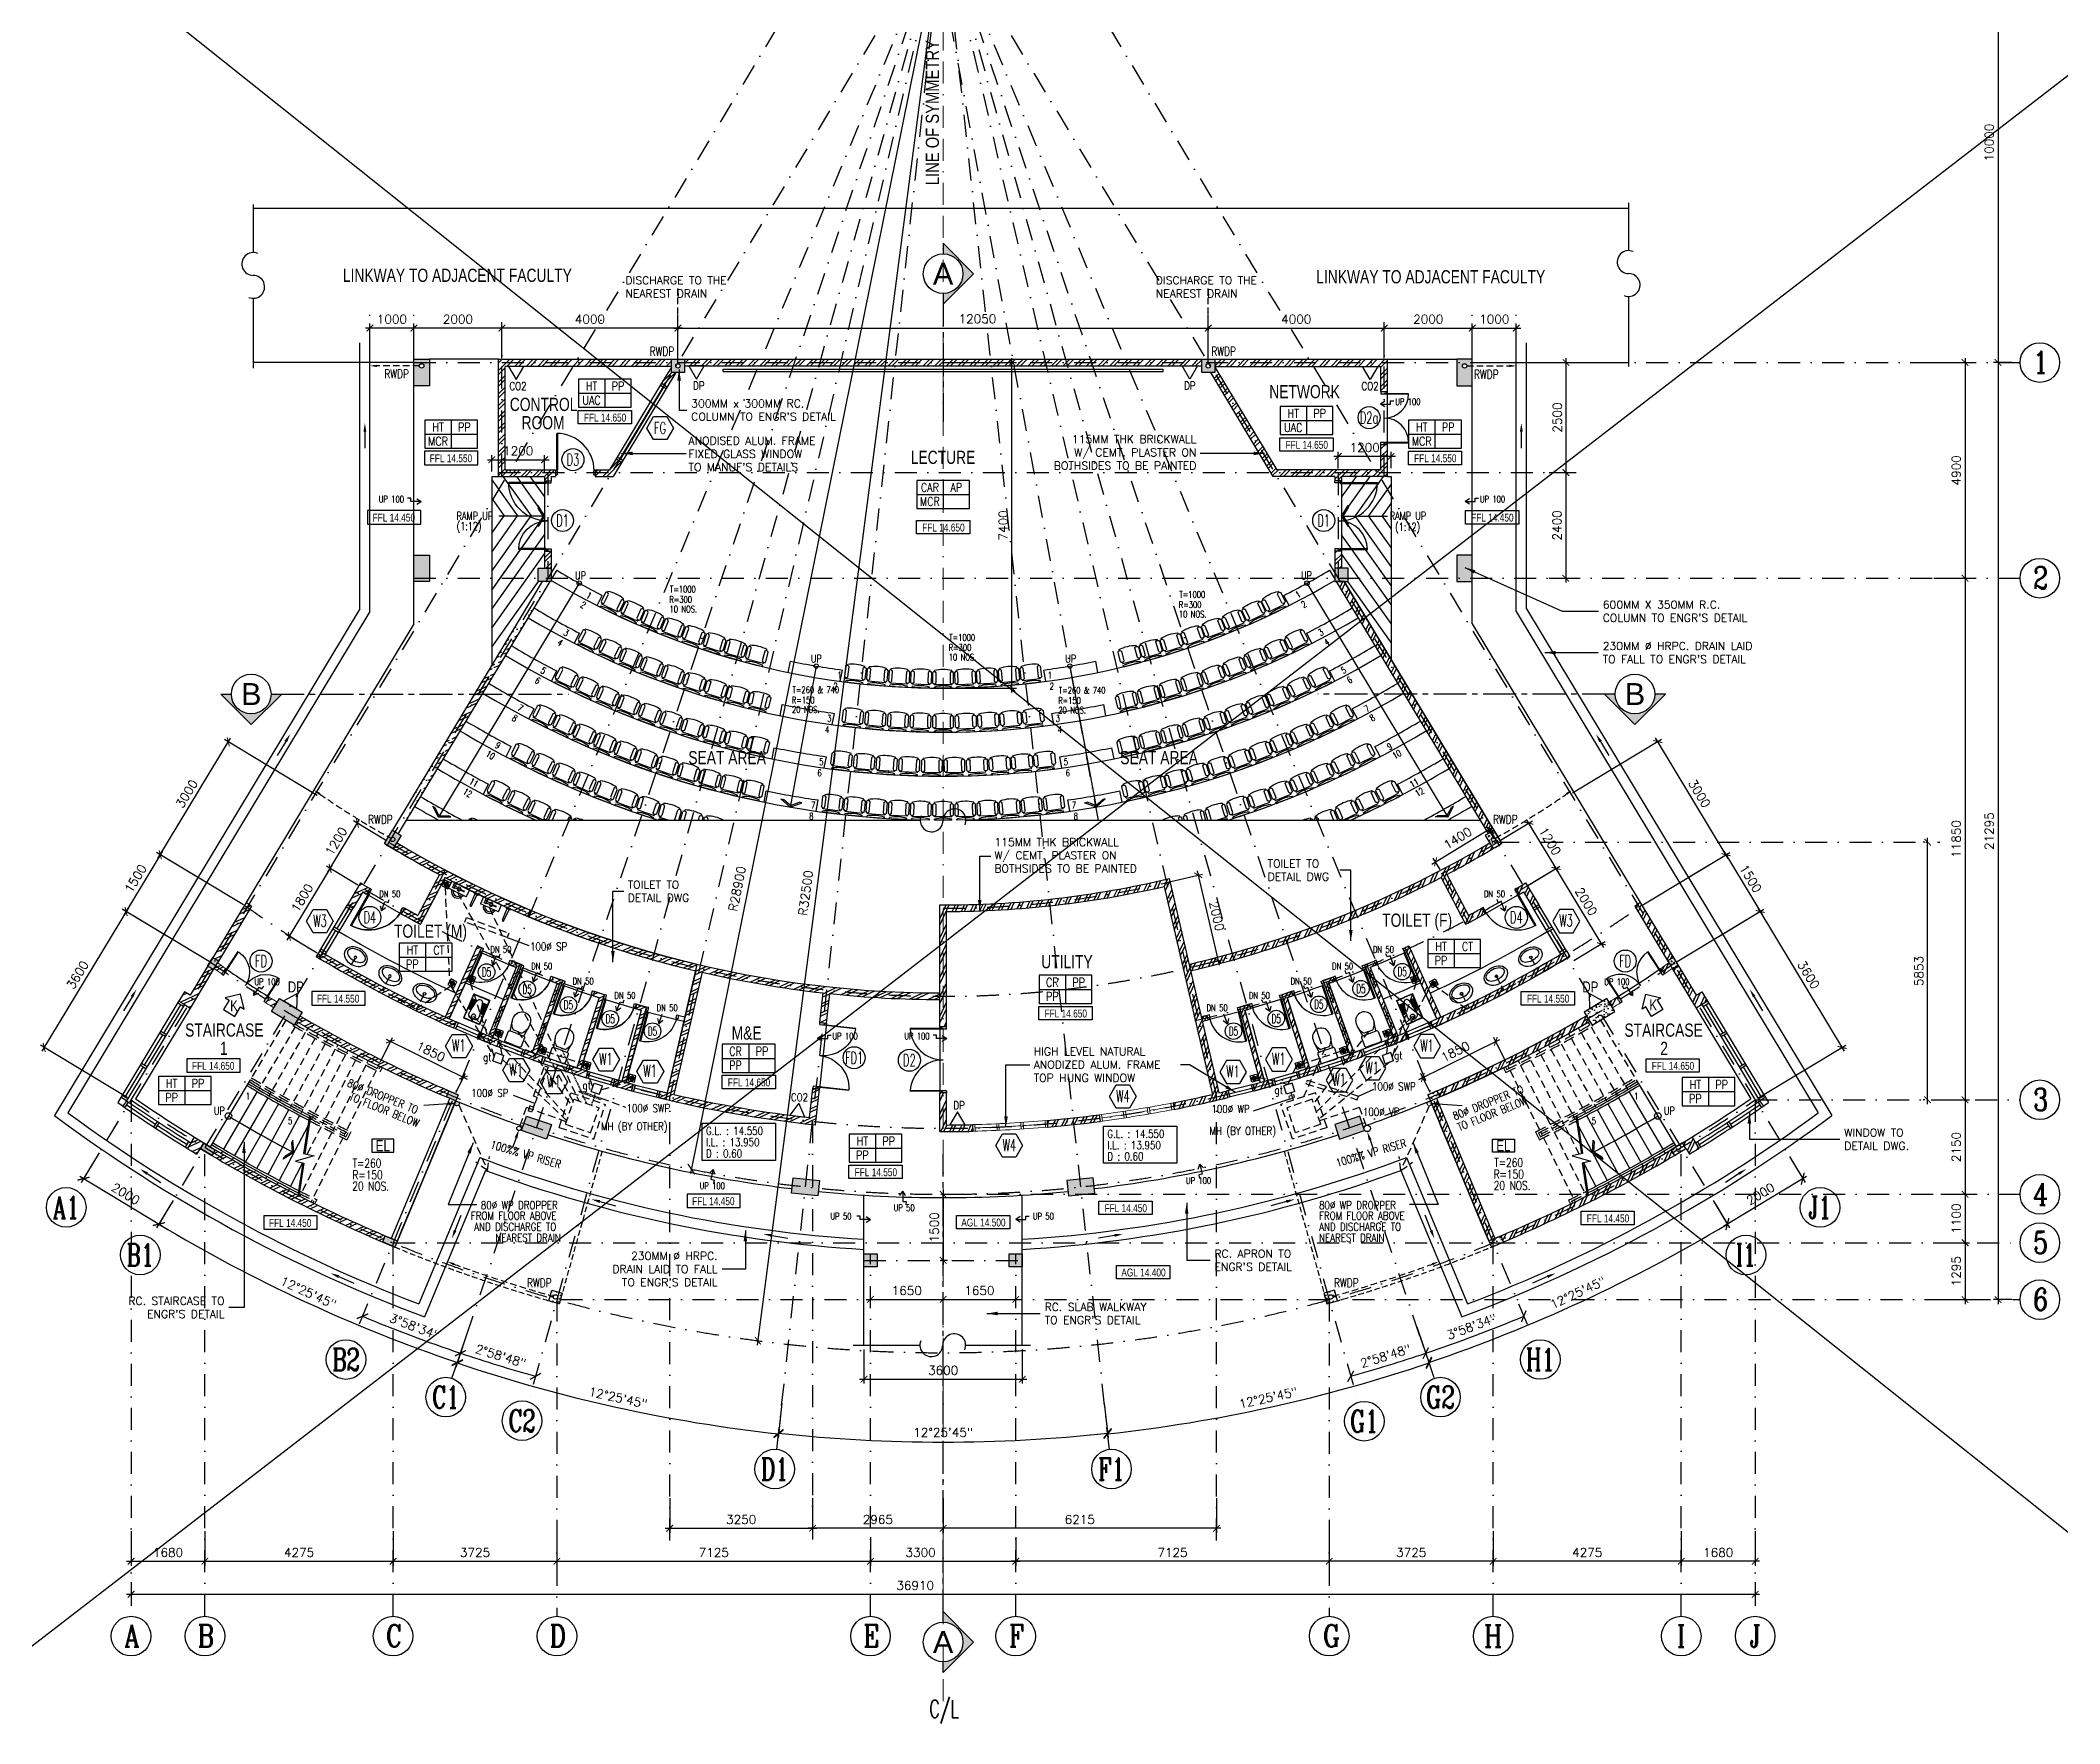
# Model space of a CAD drawing. Extents: x 2879167 to 2959690, y -882003 to -585933.
# Drawn here: x 2893716 to 2939605, y -770409 to -732160 of the extents above; entities that cross this region are included whole.
import ezdxf
from ezdxf.enums import TextEntityAlignment as Align

# ---------------------------------------------------------------- set-up
doc = ezdxf.new("R2010")
doc.units = 0
doc.header["$LTSCALE"] = 1000
doc.header["$MEASUREMENT"] = 0
doc.header["$PDMODE"] = 66
for name, pattern in [('BORDER', [1.75, 0.5, -0.25, 0.5, -0.25, 0, -0.25]), ('CENTER2', [1.125, 0.75, -0.125, 0.125, -0.125]), ('DASHDOT', [1, 0.5, -0.25, 0, -0.25]), ('DASHED', [0.75, 0.5, -0.25]), ('DIVIDE', [1.25, 0.5, -0.25, 0, -0.25, 0, -0.25]), ('HIDDEN', [0.375, 0.25, -0.125]), ('HIDDEN2', [0.1875, 0.125, -0.0625])]:
    doc.linetypes.add(name, pattern=pattern)
doc.layers.get('0').update_dxf_attribs({"linetype": 'CONTINUOUS'})
doc.layers.get('DEFPOINTS').update_dxf_attribs({"linetype": 'CONTINUOUS'})
for name, color, linetype in [('-SP', 7, 'CONTINUOUS'), ('BOMBA', 7, 'CONTINUOUS'), ('COL', 3, 'CONTINUOUS'), ('DIM', 5, 'CONTINUOUS'), ('DR', 5, 'CONTINUOUS'), ('DRAIN', 1, 'CONTINUOUS'), ('F1', 5, 'CONTINUOUS'), ('Finishes', 1, 'CONTINUOUS'), ('G.T', 52, 'CONTINUOUS'), ('GRID', 6, 'DASHDOT'), ('H', 6, 'CONTINUOUS'), ('h-x', 6, 'CONTINUOUS'), ('kotak', 190, 'CONTINUOUS'), ('LINE', 7, 'CONTINUOUS'), ('R25', 5, 'CONTINUOUS'), ('railing', 1, 'CONTINUOUS'), ('ROAD', 7, 'CONTINUOUS'), ('RWDP', 5, 'CONTINUOUS'), ('SCH-WIN', 7, 'CONTINUOUS'), ('Sch_Door', 7, 'CONTINUOUS'), ('Sch_Window', 2, 'CONTINUOUS'), ('seat_below_cen', 8, 'CONTINUOUS'), ('SECTIONLINE', 4, 'CONTINUOUS'), ('SP', 122, 'HIDDEN'), ('SPEC', 7, 'CONTINUOUS'), ('stair', 7, 'CONTINUOUS'), ('step', 7, 'CONTINUOUS'), ('TEXT', 7, 'CONTINUOUS'), ('VP', 1, 'CONTINUOUS'), ('WALL', 2, 'CONTINUOUS'), ('WIN', 5, 'CONTINUOUS'), ('WP', 1, 'HIDDEN')]:
    doc.layers.add(name, color=color, linetype=linetype)
doc.styles.add('1', font='ROMANC.SHX', dxfattribs={"width": 0.65, "height": 0.5})
doc.styles.add('ROMANS', font='romans.shx')
doc.styles.get("Standard").update_dxf_attribs({"font": 'Helv.shx'})
doc.dimstyles.get("Standard").update_dxf_attribs({"dimscale": 5, "dimtxt": 1, "dimasz": 2, "dimexe": 1, "dimexo": 1, "dimgap": 1, "dimtad": 0, "dimtih": 1, "dimtoh": 1, "dimdec": 4, "dimzin": 0, "dimdsep": 46, "dimtxsty": 'ROMANS', "dimcen": 1, "dimadec": 0, "dimazin": 0, "dimtfac": 1, "dimtdec": 4, "dimtofl": 0, "dimtmove": 0, "dimatfit": 3, "dimfxl": 0, "dimtolj": 1, "dimtzin": 0, "dimarcsym": 0})
doc.dimstyles.new('STANDARD$0', dxfattribs={"dimscale": 0, "dimtxt": 8, "dimasz": 6, "dimexe": 1, "dimexo": 1, "dimgap": 3, "dimtad": 1, "dimdec": 0, "dimlfac": -1, "dimrnd": 1, "dimzin": 0, "dimdsep": 46, "dimtxsty": 'Standard', "dimcen": 0, "dimclrd": 5, "dimclre": 250, "dimadec": 0, "dimazin": 0, "dimtfac": 1, "dimtdec": 4, "dimtofl": 0, "dimtmove": 0, "dimatfit": 3, "dimfxl": 0, "dimtolj": 1, "dimtzin": 0, "dimarcsym": 0})
pattern_1 = [(25, (488140.78, 188080.5), (-79.240924, 169.93271), []), (25, (488223.83, 188050.26), (-79.240924, 169.93271), [])]
pattern_2 = [(245, (488140.78, 188080.5), (169.93271, -79.240924), []), (245, (488057.72, 188050.26), (169.93271, -79.240924), [])]
pattern_3 = [(50, (488140.78, 188080.5), (251.041064, -21.963247), [26.25, -288.75]), (355, (488140.78, 188080.5), (-48.562967, 263.267247), [21, -231]), (100.4514, (488161.7, 188078.67), (202.478284, 241.30384), [22.309067, -245.39974]), (46.1842, (488140.78, 188150.5), (373.534367, -57.931655), [39.375, -433.125]), (96.6356, (488171.9, 188145.67), (327.131947, 340.941255), [33.4636, -368.09955]), (351.1842, (488140.78, 188150.5), (327.13168, 340.94151), [31.5, -346.5]), (21, (488175.78, 188133), (208.917468, -140.916612), [26.25, -288.75]), (326, (488175.78, 188133), (85.160366, 253.802516), [21, -231]), (71.4514, (488193.19, 188121.25), (294.07792, 112.885674), [22.309067, -245.39974]), (37.5, (488140.78, 188080.495), (4.2559494, 116.5128488), [0, -228.2, 0, -234.5, 0, -231.875]), (7.5, (488140.78, 188080.5), (92.074338, 138.044099), [0, -133.7, 0, -222.95, 0, -88.375]), (327.5, (488062.73, 188080.495), (186.8378527, -7.894205), [0, -87.5, 0, -273, 0, -362.25]), (317.5, (488027.73, 188080.5), (204.115159, 35.036744), [0, -113.75, 0, -181.3, 0, -257.25])]
pattern_4 = [(50, (488140.78, 188080.5), (251.041064, -21.963247), [26.25, -288.75]), (355, (488140.78, 188080.5), (-48.562967, 263.267247), [21, -231]), (100.4514, (488161.7, 188078.66), (202.478284, 241.30384), [22.309067, -245.39974]), (46.1842, (488140.78, 188150.5), (373.534367, -57.931655), [39.375, -433.125]), (96.6356, (488171.9, 188145.66), (327.131947, 340.941255), [33.4636, -368.09955]), (351.1842, (488140.78, 188150.5), (327.13168, 340.94151), [31.5, -346.5]), (21, (488175.78, 188133), (208.917468, -140.916612), [26.25, -288.75]), (326, (488175.78, 188133), (85.160366, 253.802516), [21, -231]), (71.4514, (488193.19, 188121.25), (294.07792, 112.885674), [22.309067, -245.39974]), (37.5, (488140.78, 188080.49), (4.2559494, 116.5128488), [0, -228.2, 0, -234.5, 0, -231.875]), (7.5, (488140.78, 188080.49), (92.074338, 138.044099), [0, -133.7, 0, -222.95, 0, -88.375]), (327.5, (488062.73, 188080.49), (186.8378527, -7.894205), [0, -87.5, 0, -273, 0, -362.25]), (317.5, (488027.73, 188080.5), (204.115159, 35.036744), [0, -113.75, 0, -181.3, 0, -257.25])]
pattern_5 = [(45, (488140.78, 188080.5), (-132.582521, 132.582521), []), (45, (488229.17, 188080.5), (-132.582521, 132.582521), [])]

msp = doc.modelspace()

# ---------------------------------------------------------------- texts
at = {"layer": 'BOMBA', "width": 0.75}
msp.add_text('DP', height=250, rotation=0, dxfattribs=at).set_placement((2899522, -753668.2), align=Align.MIDDLE_CENTER)
msp.add_text('DP', height=250, dxfattribs=at).set_placement((2928940.2, -753668.2), align=Align.MIDDLE_CENTER)
for s, p in [('K', (2930369.3, -754079)), ('EL', (2926963.5, -757275.7))]:
    msp.add_text(s, height=250, dxfattribs=at).set_placement(p, align=Align.MIDDLE)
for s, p in [('K', (2898116, -754095.4)), ('EL', (2901498.8, -757275.7))]:
    msp.add_text(s, height=250, rotation=0, dxfattribs=at).set_placement(p, align=Align.MIDDLE)
at = {"layer": 'DIM', "color": 7, "ltscale": 0.1, "char_height": 200, "attachment_point": 5, "style": 'ROMANS'}
for s, insert, rotation in [('\\A1;3000', (2897041.7, -749278.6), 58.92705), ('\\A1;1200', (2900439, -750359.2), 58.95523), ('\\A1;1500', (2895880.3, -751206.1), 58.92705), ('\\A1;1800', (2899665.5, -751644.3), 58.95523), ('\\A1;2000', (2920450.9, -752059.2), 283.10533), ('\\A1;3600', (2894561.2, -753395.1), 58.92705), ('\\A1;1850', (2902589.1, -755136.8), 333.71158), ('\\A1;1850', (2925873.1, -755136.8), 26.28842)]:
    msp.add_mtext(s, dxfattribs=dict(at, insert=insert, rotation=rotation))
at = {"layer": 'Finishes', "color": 7, "ltscale": 10, "style": 'ROMANS', "width": 0.8}
for s, p in [('HT', (2906241.3, -740018)), ('PP', (2906841.3, -740018)), ('UAC', (2906241.3, -740338)), ('HT', (2922188.6, -740637.2)), ('PP', (2922788.6, -740637.2)), ('HT', (2902752.9, -740948.7)), ('PP', (2903352.9, -740948.7)), ('UAC', (2922188.6, -740957.2)), ('HT', (2925109.3, -740948.7)), ('PP', (2925709.3, -740948.7)), ('MCR', (2902752.9, -741268.7)), ('MCR', (2925109.3, -741268.7)), ('CAR', (2913931.1, -742317.9)), ('AP', (2914531.1, -742317.9)), ('MCR', (2913931.1, -742637.9)), ('HT', (2902170.7, -752833.2)), ('CT', (2902770.7, -752833.2)), ('PP', (2925547.1, -753070.4)), ('HT', (2925547.1, -752750.4)), ('CT', (2926147.1, -752750.4)), ('PP', (2902170.7, -753153.2)), ('CR', (2916712, -753565.2)), ('PP', (2917312, -753565.2)), ('PP', (2916712, -753885.2)), ('CR', (2909513.7, -755131.7)), ('PP', (2910113.7, -755131.7)), ('HT', (2896697.8, -755863.2)), ('PP', (2897297.8, -755863.2)), ('PP', (2909513.7, -755451.7)), ('HT', (2931326.9, -755888)), ('PP', (2931926.9, -755888)), ('PP', (2896697.8, -756183.2)), ('PP', (2931326.9, -756208)), ('HT', (2912396.1, -757172.5)), ('PP', (2912996.1, -757172.5)), ('PP', (2912396.1, -757492.5))]:
    msp.add_text(s, height=200, dxfattribs=at).set_placement(p, align=Align.MIDDLE)
at = {"layer": 'GRID', "color": 7, "width": 0.8}
msp.add_text('LINE OF SYMMETRY', height=300, rotation=90, dxfattribs=at).set_placement((2914137.3, -735449.7))
at = {"layer": 'GRID', "color": 3, "style": '1'}
for s, width, p in [('1', 0.8, (2939174.3, -739474.5)), ('2', 0.8, (2939174.3, -744374.5)), ('3', 0.8, (2939174.3, -756226.5)), ('A1', 0.7, (2894302.5, -758677.7)), ('J1', 0.7, (2934159.7, -758677.7)), ('4', 0.8, (2939174.3, -758374.5)), ('5', 0.8, (2939174.3, -759474.5)), ('B1', 0.7, (2895986, -759759.1)), ('I1', 0.7, (2932476.3, -759759.1)), ('6', 0.8, (2939174.3, -760767.5)), ('B2', 0.7, (2900661.1, -762135.8)), ('H1', 0.7, (2927803.1, -762135.2)), ('C1', 0.7, (2902928.1, -762989.4)), ('G2', 0.7, (2925534.1, -762989.4)), ('C2', 0.7, (2904662.9, -763524.9)), ('G1', 0.7, (2923803.5, -763537.2)), ('D1', 0.7, (2910404.4, -764623.7)), ('F1', 0.7, (2918057.8, -764623.7)), ('A', 0.8, (2895795.2, -768412.8)), ('B', 0.8, (2897475.6, -768412.8)), ('C', 0.8, (2901750.6, -768412.8)), ('D', 0.8, (2905475.8, -768412.8)), ('E', 0.8, (2912600.6, -768412.8)), ('F', 0.8, (2915900.6, -768412.8)), ('H', 0.8, (2926731.1, -768419.7)), ('I', 0.8, (2931006.1, -768419.7)), ('J', 0.8, (2932686.5, -768419.7))]:
    msp.add_text(s, height=500, dxfattribs=dict(at, width=width)).set_placement(p, align=Align.MIDDLE_CENTER)
at = {"layer": 'GRID', "color": 3, "style": '1', "width": 0.8}
msp.add_text('G', height=500, rotation=0, dxfattribs=at).set_placement((2923062.6, -768412.8), align=Align.MIDDLE_CENTER)
at = {"layer": 'GRID', "color": 2, "style": '1', "width": 0.65}
msp.add_text('C/L', height=400, dxfattribs=at).set_placement((2914256, -770075.2), align=Align.MIDDLE_CENTER)
at = {"layer": 'Sch_Door', "color": 2, "style": 'ROMANS', "width": 0.6}
for s, p in [('D2a', (2923913, -740732.8)), ('D3', (2905819.2, -741687.8)), ('D1', (2922880.7, -743070.4)), ('D4', (2927258.5, -752087.7)), ('FD1', (2912209.2, -755278.3)), ('D2', (2913464.1, -755334.3))]:
    msp.add_text(s, height=270, dxfattribs=at).set_placement(p, align=Align.MIDDLE_CENTER)
for s, height, rotation, p in [('D1', 270, 360, (2905581.6, -743070.4)), ('D4', 270, 360, (2901203.7, -752087.7)), ('FD', 270, 360, (2898730.1, -753081.6)), ('FD', 270, 0, (2929732.1, -753081.6)), ('D5', 202.5, 360, (2903856.2, -753330.3)), ('D5', 202.5, 360, (2924664.2, -753321.3)), ('D5', 202.5, 360, (2904778.9, -753721.6)), ('D5', 202.5, 360, (2923727.2, -753709.6)), ('D5', 202.5, 360, (2905716, -754076.5)), ('D5', 202.5, 360, (2906666.4, -754393.7)), ('D5', 202.5, 360, (2921801.8, -754388.1)), ('D5', 202.5, 360, (2922770.3, -754062.6)), ('D5', 202.5, 360, (2907627, -754674)), ('D5', 202.5, 360, (2920830.8, -754673.1))]:
    msp.add_text(s, height=height, rotation=rotation, dxfattribs=at).set_placement(p, align=Align.MIDDLE_CENTER)
at = {"layer": 'Sch_Window', "style": 'ROMANS', "width": 0.6}
for s, rotation, p in [('FG', 0, (2907798.4, -740968.6)), ('W3', 360, (2900070.8, -752167.4)), ('W4', 360, (2918316.8, -756152)), ('W4', 360, (2915737, -757265.1))]:
    msp.add_text(s, height=270, rotation=rotation, dxfattribs=at).set_placement(p, align=Align.MIDDLE_CENTER)
for s, p in [('W3', (2928388.6, -752160.2)), ('W1', (2903223.3, -754998)), ('W1', (2925228, -754998)), ('W1', (2906567.9, -755305.8)), ('W1', (2921859, -755304)), ('W1', (2904525.7, -755546.3)), ('W1', (2905382.4, -755816.1)), ('W1', (2907572.3, -755576.7)), ('W1', (2920818.6, -755587.6)), ('W1', (2923231.6, -755771.5)), ('W1', (2923981.3, -755502.5))]:
    msp.add_text(s, height=270, dxfattribs=at).set_placement(p, align=Align.MIDDLE_CENTER)
at = {"layer": 'SPEC', "color": 7, "style": 'ROMANS', "width": 0.75}
for s, height, rotation, p in [('RWDP', 200, 0, (2907563.5, -739324.7)), ('RWDP', 200, 360, (2920327.3, -739324.7)), ('RWDP', 200, 0, (2901534.1, -739839.2)), ('RWDP', 200, 360, (2926296.3, -739848.8)), ('UP 100', 150, 360, (2924505.2, -740445.4)), ('UP 100', 150, 360, (2901405.3, -742659.5)), ('RAMP UP', 180, 0, (2903175.5, -743055.7)), ('UP 100', 150, 0, (2926430.2, -742659.5)), ('(1:12)', 180, 0, (2903175.5, -743287.4)), ('(1:12)', 180, 360, (2924504.8, -743303.4)), ('UP', 180, 0, (2922364.1, -744409.8)), ('UP', 180, 0, (2917006.9, -746300.2)), ('RWDP', 200, 0, (2901164.6, -749964.1)), ('RWDP', 200, 360, (2926726.2, -749964.1)), ('DN 50', 150, 0, (2901419.4, -751631.4)), ('DN 50', 150, 360, (2926523.2, -751631.4)), ('DN 50', 150, 0, (2903943, -752892.1)), ('DN 50', 150, 360, (2923999.6, -752892.1)), ('UP 100', 150, 0, (2898580.8, -753625.3)), ('DN 50', 150, 0, (2904870.4, -753272)), ('DN 50', 150, 0, (2905813, -753615.7)), ('DN 50', 150, 360, (2922129.6, -753615.7)), ('DN 50', 150, 360, (2923072.2, -753272)), ('UP 100', 150, 360, (2929254.7, -753625.3)), ('DN 50', 150, 0, (2906762.5, -753936.1)), ('DN 50', 150, 360, (2921180.1, -753936.1)), ('DN 50', 150, 0, (2907722.5, -754218.7)), ('DN 50', 150, 360, (2920220.1, -754218.7)), ('UP 100', 150, 360, (2911716.5, -754859.6)), ('UP 100', 150, 0, (2913349, -754859.6)), ('T=260', 200, 360, (2900809.1, -757774.8)), ('R=150', 200, 360, (2900808.8, -758039.8)), ('UP 100', 150, 360, (2919747.8, -758145.4)), ('20 NOS.', 200, 360, (2900804.2, -758298.2)), ('UP 100', 150, 360, (2908697.7, -758264.8)), ('UP 50', 150, 0, (2911671.5, -758955.6)), ('UP 50', 150, 360, (2913106.7, -758763.4)), ('UP 50', 150, 0, (2916271.1, -758955.6)), ('RWDP', 200, 360, (2904775.3, -760494)), ('RWDP', 200, 360, (2923115.6, -760494))]:
    msp.add_text(s, height=height, rotation=rotation, dxfattribs=at).set_placement(p)
at = {"layer": 'SPEC', "color": 7, "linetype": 'Continuous', "style": 'ROMANS', "width": 0.8}
for p in [(2904569.3, -740015.6), (2910967.3, -756176.6)]:
    msp.add_text('CO2', height=180, rotation=360, dxfattribs=at).set_placement(p, align=Align.MIDDLE_CENTER)
for s, p in [('DP', (2908679.2, -740005)), ('DP', (2919837.9, -740005)), ('CO2', (2923934, -740015.6)), ('DP', (2914595.1, -756357.4))]:
    msp.add_text(s, height=180, dxfattribs=at).set_placement(p, align=Align.MIDDLE_CENTER)
at = {"layer": 'SPEC', "color": 7, "width": 0.75}
for s, p in [('FFL 14.650', (2906548.1, -740731.6, -4612.3)), ('FFL 14.650', (2922495.4, -741350.8, -4612.3)), ('FFL 14.550', (2925416.1, -741655.9, -4612.3)), ('FFL 14.650', (2914237.9, -743230.3, -4612.3)), ('FFL 14.550', (2900481.9, -753934.3, -4612.3)), ('FFL 14.550', (2927980.4, -753934.3, -4612.3)), ('FFL 14.650', (2917018.8, -754272.5, -4612.3)), ('FFL 14.650', (2897643.7, -755461.8, -4612.3)), ('FFL 14.650', (2909820.5, -755838.9, -4612.3)), ('FFL 14.650', (2930818.5, -755461.8, -4612.3)), ('FFL 14.550', (2912702.9, -757879.7, -4612.3)), ('FFL 14.450', (2909009.3, -758537.9, -4612.3)), ('FFL 14.450', (2899393.1, -759030.7, -4612.3)), ('AGL 14.500', (2915147.5, -759022.3, -4612.3)), ('FFL 14.450', (2918382.4, -758696.3, -4612.3)), ('FFL 14.450', (2929341.5, -758928.7, -4612.3)), ('AGL 14.400', (2918785.1, -760157.7, -4612.3))]:
    msp.add_text(s, height=180, dxfattribs=at).set_placement(p, align=Align.MIDDLE_CENTER)
for s, rotation, p in [('FFL 14.550', 360, (2903046.2, -741655.9, -4612.3)), ('FFL 14.450', 360, (2901748.6, -743004.2, -4612.3)), ('FFL 14.450', 0, (2926713.7, -743004.2, -4612.3))]:
    msp.add_text(s, height=180, rotation=rotation, dxfattribs=at).set_placement(p, align=Align.MIDDLE_CENTER)
at = {"layer": 'SPEC', "color": 7, "style": 'ROMANS', "width": 0.75}
for s, height, p in [('RAMP UP', 180, (2924380.4, -743055.7)), ('UP', 180, (2905866.7, -744409.8)), ('T=1000', 150, (2908023.4, -744707.5)), ('T=1000', 150, (2919600.4, -744825.5)), ('R=300', 150, (2908009.4, -744939.5)), ('10 NOS.', 150, (2908012.8, -745156.9)), ('R=300', 150, (2919586.4, -745057.5)), ('10 NOS.', 150, (2919589.8, -745274.9)), ('T=1000', 150, (2914370.4, -745801.5)), ('UP', 180, (2911223.9, -746300.2)), ('R=300', 150, (2914356.4, -746033.5)), ('10 NOS.', 150, (2914359.8, -746250.9)), ('T=260 & 740', 150, (2910807.4, -746992.5)), ('T=260 & 740', 150, (2916860.4, -747003.5)), ('20 NOS.', 150, (2910796.8, -747441.9)), ('R=150', 150, (2910793.4, -747224.5)), ('20 NOS.', 150, (2916849.8, -747452.9)), ('R=150', 150, (2916846.4, -747235.5)), ('T=260', 200, (2926755.3, -757759.5)), ('20 NOS.', 200, (2926744.7, -758282.9)), ('R=150', 200, (2926741.3, -758024.5))]:
    msp.add_text(s, height=height, dxfattribs=at).set_placement(p)
at = {"layer": 'SPEC', "color": 1, "style": 'ROMANS', "width": 0.75}
for s, rotation, p in [('1', 328.91932, (2906103.1, -744811.5)), ('1', 31.08068, (2922292, -744841.4)), ('2', 328.91932, (2905971.6, -745025.6)), ('2', 31.08068, (2922426.4, -745064.3)), ('3', 328.91932, (2905586.1, -745661.8)), ('3', 31.08068, (2922811.9, -745700.5)), ('4', 328.91932, (2905447.2, -745881.9)), ('4', 31.08068, (2922946.3, -745923.4)), ('5', 328.91932, (2905067.6, -746521.5)), ('1', 0, (2911828, -746657.9)), ('5', 31.08068, (2923330.4, -746560.2)), ('6', 328.91932, (2904937.8, -746747.2)), ('2', 0, (2911735.1, -746911.7)), ('6', 31.08068, (2923464.8, -746783.1)), ('8', 328.91932, (2904416.4, -747602.2)), ('7', 328.91932, (2904547.2, -747371)), ('3', 0, (2911597.3, -747642.2)), ('7', 31.08068, (2923858.8, -747433.8)), ('8', 31.08068, (2923981.6, -747640.9)), ('4', 0, (2911547.3, -747896)), ('10', 328.91932, (2903821.6, -748412.8)), ('9', 328.91932, (2904035, -748219.4)), ('9', 31.08068, (2924375.7, -748291.5)), ('10', 31.08068, (2924498.5, -748498.5)), ('6', 0, (2911375.6, -748880.3)), ('5', 0, (2911414.9, -748626.5)), ('12', 328.91932, (2903304.8, -749270.3)), ('11', 328.91932, (2903443.1, -749039.8)), ('11', 31.08068, (2924892.4, -749149)), ('12', 31.08068, (2925015.2, -749356.1)), ('8', 0, (2911187.9, -749864.4)), ('7', 0, (2911232.5, -749610.6))]:
    msp.add_text(s, height=150, rotation=rotation, dxfattribs=at).set_placement(p)
for s, p in [('1', (2916607.5, -746657.9)), ('2', (2916652.1, -746911.7)), ('3', (2916789.9, -747642.2)), ('4', (2916834.6, -747896)), ('5', (2916972.3, -748626.5)), ('6', (2917017, -748880.3)), ('7', (2917154.7, -749610.6)), ('8', (2917199.4, -749864.4)), ('1', (2898387.7, -756225.1)), ('1', (2929932.7, -756225.1)), ('5', (2899343.8, -756785)), ('5', (2928972, -756785))]:
    msp.add_text(s, height=150, dxfattribs=at).set_placement(p)
at = {"layer": 'SPEC', "color": 161, "style": 'ROMANS', "width": 0.8}
for s, p in [('100%%c SP', (2904843.2, -752839.9)), ('gt  ', (2903776.4, -755357.1)), ('gt  ', (2924481.3, -755312.9)), ('100%%c SP', (2903506.1, -756168.4)), ('gt  ', (2906037.4, -755992.5)), ('gt  ', (2921762.1, -756099.8)), ('100%%c SWP', (2923978.4, -756021)), ('100%%c SWP', (2907036.1, -756514.2)), ('100%%C WP', (2920329.3, -756532.6)), ('100%%c VP', (2923772, -756598.1)), ('MH (BY OTHER)', (2906457.7, -756926.6)), ('G.L. : 14.550', (2908842.3, -757030)), ('I.L. : 13.950', (2908842.3, -757287.2)), ('G.L. : 14.550', (2917963.6, -757096.9)), ('MH (BY OTHER)', (2920285.7, -757029.5)), ('D : 0.60', (2908842.3, -757543.8)), ('I.L. : 13.950', (2917963.6, -757354.1)), ('D : 0.60', (2917963.6, -757610.7)), ('80%%C WP DROPPER', (2903725.9, -758717.7)), ('80%%C WP DROPPER', (2922775.2, -758717.7)), ('FROM FLOOR ABOVE', (2903499.6, -758957.7)), ('FROM FLOOR ABOVE', (2922775.2, -758957.7)), ('AND DISCHARGE TO', (2903575, -759208.2)), ('NEAREST DRAIN', (2904055, -759459.1)), ('AND DISCHARGE TO', (2922775.2, -759208.2)), ('NEAREST DRAIN', (2922775.2, -759459.1))]:
    msp.add_text(s, height=180, dxfattribs=at).set_placement(p)
for s, rotation, p in [('80%%C DROPPER TO ', 338.03031, (2900673.7, -755920.8)), ('TO FLOOR BELOW', 338.03031, (2900719.2, -756229.6)), ('80%%C DROPPER TO ', 21.96969, (2925861.7, -756698.1)), ('TO FLOOR BELOW', 21.96969, (2925962.5, -756947.9)), ('100%% VP RISER', 16.46107, (2923189.2, -757760.4)), ('100%% VP RISER', 343.53894, (2903927.7, -757325.1))]:
    msp.add_text(s, height=180, rotation=rotation, dxfattribs=at).set_placement(p)
at = {"layer": 'SPEC', "color": 7, "style": 'ROMANS', "width": 0.75}
for p in [(2897782.9, -756482.4), (2930736.4, -756482.4)]:
    msp.add_text('UP', height=180, dxfattribs=at).set_placement(p, align=Align.MIDDLE_CENTER)
at = {"layer": 'SPEC', "color": 7, "char_height": 180, "style": 'ROMANS'}
for s, insert, attachment_point in [('DISCHARGE TO THE\\PNEAREST DRAIN', (2907013.1, -737762.8), 4), ("300MM x 300MM RC. \\PCOLUMN TO ENGR'S DETAIL", (2908505.9, -740560.3), 4), ("ANODISED ALUM. FRAME\\PFIXED GLASS WINDOW\\PTO MANUF'S DETAILS", (2908445.8, -741557), 4), ("600MM X 350MM R.C.\\PCOLUMN TO ENGR'S DETAIL", (2929222.1, -745133.2), 4), ("230MM %%C HRPC. DRAIN LAID\\PTO FALL TO ENGR'S DETAIL", (2929221.3, -746072.3), 4), ('TOILET TO\\PDETAIL DWG\\P  ', (2921605.4, -751164.7), 4), ('TOILET TO\\PDETAIL DWG\\P  ', (2907064.3, -751644.2), 4), ('HIGH LEVEL NATURAL \\PANODIZED ALUM. FRAME \\PTOP HUNG WINDOW\\P  ', (2916290.3, -755585.7), 4), ('WINDOW TO\\PDETAIL DWG.', (2934710.2, -757131.1), 4), ("230MM %%C HRPC. \\PDRAIN LAID TO FALL \\PTO ENGR'S DETAIL", (2909106.6, -760080.9), 6), ("RC. APRON TO \\PENGR'S DETAIL", (2920397.4, -759880.2), 4), ("\\A1;RC. STAIRCASE TO\\PENGR'S DETAIL", (2897899, -760952.5), 6), ("RC. SLAB WALKWAY\\PTO ENGR'S DETAIL", (2916539.8, -761090.1), 4)]:
    msp.add_mtext(s, dxfattribs=dict(at, insert=insert, attachment_point=attachment_point))
at = {"layer": 'SPEC', "color": 7, "insert": (2919065, -737762.8), "char_height": 180, "attachment_point": 4, "rotation": 0, "style": 'ROMANS'}
msp.add_mtext('DISCHARGE TO THE\\PNEAREST DRAIN', dxfattribs=at)
at = {"layer": 'SPEC', "insert": (2919987.5, -741522.1), "char_height": 180, "attachment_point": 6, "rotation": 359.99999, "style": 'ROMANS'}
msp.add_mtext('115MM THK BRICKWALL\\PW/ CEMT. PLASTER ON\\PBOTHSIDES TO BE PAINTED', dxfattribs=at)
at = {"layer": 'SPEC', "insert": (2915396.6, -750677.7), "char_height": 180, "attachment_point": 4, "style": 'ROMANS'}
msp.add_mtext('115MM THK BRICKWALL\\PW/ CEMT. PLASTER ON\\PBOTHSIDES TO BE PAINTED', dxfattribs=at)
at = {"layer": 'TEXT', "color": 2, "width": 0.75}
for s, p in [('LINKWAY TO ADJACENT FACULTY', (2903192.4, -737498.1)), ('LINKWAY TO ADJACENT FACULTY', (2925313, -737531.1)), ('LECTURE', (2914229.4, -741634.4)), ('SEAT AREA', (2909322.3, -748458.1)), ('SEAT AREA', (2919139.9, -748458.1)), ('UTILITY', (2917045.5, -753094.4)), ('M&E', (2909766.6, -754716.4)), ('STAIRCASE', (2930604.8, -754650.4)), ('2', (2930616.8, -755065.4))]:
    msp.add_text(s, height=300, dxfattribs=at).set_placement(p, align=Align.MIDDLE_CENTER)
at = {"layer": 'TEXT', "color": 2}
for s, p in [('A', (2914231.1, -737461.9)), ('B', (2898507.8, -747013.5)), ('B', (2929954.5, -747013.5)), ('A', (2914231.1, -768555.1))]:
    msp.add_text(s, height=500, dxfattribs=at).set_placement(p, align=Align.MIDDLE_CENTER)
at = {"layer": 'TEXT', "color": 2, "width": 0.75}
for s, rotation, p in [('NETWORK', 0, (2922445.9, -740141.8)), ('CONTROL', 359.99999, (2905152, -740431.9)), ('ROOM', 359.99999, (2905140, -740846.9)), ('TOILET (F)', 360, (2925004.4, -752152.9)), ('TOILET (M)', 360, (2902581.4, -752400.3)), ('STAIRCASE', 360, (2897895.7, -754647.9)), ('1', 360, (2897883.7, -755062.9))]:
    msp.add_text(s, height=300, rotation=rotation, dxfattribs=at).set_placement(p, align=Align.MIDDLE_CENTER)

# ---------------------------------------------------------------- blocks, each defined once
blk = doc.blocks.new('_ARCHTICK')
at = {"color": 0, "linetype": 'ByBlock', "const_width": 0.15}
blk.add_lwpolyline([(-0.5, -0.5), (0.5, 0.5)], dxfattribs=at)
blk = doc.blocks.new('*D15')
at = {"layer": 'DEFPOINTS', "color": 0}
for p in [(2927902, -739481), (2928389, -739481), (2927902, -741981)]:
    blk.add_point(p, dxfattribs=at)
at = {"layer": 'DIM', "color": 0}
for p, q in [((2928002, -739481), (2928489, -739481)), ((2928389, -742081), (2928389, -739381)), ((2928002, -741981), (2928489, -741981))]:
    blk.add_line(p, q, dxfattribs=at)
at = {"layer": 'DIM', "color": 0, "xscale": 150, "yscale": 150, "zscale": 150}
for p, rotation in [((2928389, -739481), 90), ((2928389, -741981), 270)]:
    blk.add_blockref('_ARCHTICK', p, dxfattribs=dict(at, rotation=rotation))
at = {"layer": 'DIM', "color": 7, "insert": (2928189, -740731), "char_height": 200, "attachment_point": 5, "rotation": 90, "style": 'ROMANS'}
blk.add_mtext('\\A1;2500', dxfattribs=at)
blk = doc.blocks.new('*D16')
at = {"layer": 'DEFPOINTS', "color": 0}
for p in [(2927902, -741981), (2927902, -744381), (2928382, -744381)]:
    blk.add_point(p, dxfattribs=at)
at = {"layer": 'DIM', "color": 0}
for p, q in [((2928002, -741981), (2928482, -741981)), ((2928382, -741881), (2928382, -744481)), ((2928002, -744381), (2928482, -744381))]:
    blk.add_line(p, q, dxfattribs=at)
at = {"layer": 'DIM', "color": 0, "xscale": 150, "yscale": 150, "zscale": 150}
for p, rotation in [((2928382, -741981), 90), ((2928382, -744381), 270)]:
    blk.add_blockref('_ARCHTICK', p, dxfattribs=dict(at, rotation=rotation))
at = {"layer": 'DIM', "color": 7, "insert": (2928182, -743181), "char_height": 200, "attachment_point": 5, "rotation": 90, "style": 'ROMANS'}
blk.add_mtext('\\A1;2400', dxfattribs=at)
blk = doc.blocks.new('*D17')
at = {"layer": 'DEFPOINTS', "color": 0}
for p in [(2924257, -738697), (2920257, -739481), (2924257, -739481)]:
    blk.add_point(p, dxfattribs=at)
at = {"layer": 'DIM', "color": 0}
for p, q in [((2920157, -738697), (2924357, -738697)), ((2920257, -739381), (2920257, -738597)), ((2924257, -739381), (2924257, -738597))]:
    blk.add_line(p, q, dxfattribs=at)
at = {"layer": 'DIM', "color": 0, "xscale": 150, "yscale": 150, "zscale": 150, "rotation": 180}
blk.add_blockref('_ARCHTICK', (2920257, -738697), dxfattribs=at)
at = {"layer": 'DIM', "color": 0, "xscale": 150, "yscale": 150, "zscale": 150}
blk.add_blockref('_ARCHTICK', (2924257, -738697), dxfattribs=at)
at = {"layer": 'DIM', "color": 7, "insert": (2922257, -738497), "char_height": 200, "attachment_point": 5, "style": 'ROMANS'}
blk.add_mtext('\\A1;4000', dxfattribs=at)
blk = doc.blocks.new('A$C7CF1353A')
at = {"layer": 'R25'}
for p, q in [((90, 1550), (0, 1550)), ((115, 1563), (90, 1563)), ((90, 1563), (90, 1550)), ((115, 1600), (115, 1563)), ((115, 1538), (115, 1563)), ((115, 1563), (966, 1563)), ((115, 1538), (965, 1538)), ((90, 50), (0, 50)), ((90, 50), (90, 37)), ((90, 37), (740, 37)), ((115, 62), (740, 62)), ((115, 37), (115, 62)), ((115, 37), (115, 0))]:
    blk.add_line(p, q, dxfattribs=at)
for centre, radius, start, end in [((90, 1563), 876, 270, 0), ((90, 37), 650, 0, 89.9999)]:
    blk.add_arc(centre, radius, start, end, dxfattribs=at)
at = {"layer": 'WIN'}
for p, q in [((0, 1550), (0, 1600)), ((940, 1538), (940, 1563)), ((0, 50), (0, 0)), ((689, 62), (689, 37))]:
    blk.add_line(p, q, dxfattribs=at)
blk = doc.blocks.new('*D18')
at = {"layer": 'DEFPOINTS', "color": 0}
for p in [(2936307, -739481), (2936645, -744381), (2937455, -744381)]:
    blk.add_point(p, dxfattribs=at)
at = {"layer": 'DIM', "color": 0}
for p, q in [((2936407, -739481), (2937555, -739481)), ((2937455, -739381), (2937455, -744481)), ((2936745, -744381), (2937555, -744381))]:
    blk.add_line(p, q, dxfattribs=at)
at = {"layer": 'DIM', "color": 0, "xscale": 150, "yscale": 150, "zscale": 150}
for p, rotation in [((2937455, -739481), 90), ((2937455, -744381), 270)]:
    blk.add_blockref('_ARCHTICK', p, dxfattribs=dict(at, rotation=rotation))
at = {"layer": 'DIM', "color": 7, "insert": (2937255, -741931), "char_height": 200, "attachment_point": 5, "rotation": 90, "style": 'ROMANS'}
blk.add_mtext('\\A1;4900', dxfattribs=at)
blk = doc.blocks.new('*D19')
at = {"layer": 'DEFPOINTS', "color": 0}
for p in [(2926257, -738697), (2924257, -739417), (2926257, -739517)]:
    blk.add_point(p, dxfattribs=at)
at = {"layer": 'DIM', "color": 0}
for p, q in [((2924157, -738697), (2926357, -738697)), ((2924257, -739317), (2924257, -738597)), ((2926257, -739417), (2926257, -738597))]:
    blk.add_line(p, q, dxfattribs=at)
at = {"layer": 'DIM', "color": 0, "xscale": 150, "yscale": 150, "zscale": 150, "rotation": 180}
blk.add_blockref('_ARCHTICK', (2924257, -738697), dxfattribs=at)
at = {"layer": 'DIM', "color": 0, "xscale": 150, "yscale": 150, "zscale": 150}
blk.add_blockref('_ARCHTICK', (2926257, -738697), dxfattribs=at)
at = {"layer": 'DIM', "color": 7, "insert": (2925257, -738497), "char_height": 200, "attachment_point": 5, "style": 'ROMANS'}
blk.add_mtext('\\A1;2000', dxfattribs=at)
blk = doc.blocks.new('*D20')
at = {"layer": 'DEFPOINTS', "color": 0}
for p in [(2931773, -752572), (2934661, -755043), (2932687, -756233)]:
    blk.add_point(p, dxfattribs=at)
at = {"layer": 'DIM', "color": 0}
for p, q in [((2931858, -752520), (2932884, -751902)), ((2932747, -751868), (2934712, -755129)), ((2932772, -756181), (2934746, -754992))]:
    blk.add_line(p, q, dxfattribs=at)
at = {"layer": 'DIM', "color": 0, "xscale": 150, "yscale": 150, "zscale": 150}
for p, rotation in [((2932799, -751953), 121.0729509684246), ((2934661, -755043), 301.0729509684245)]:
    blk.add_blockref('_ARCHTICK', p, dxfattribs=dict(at, rotation=rotation))
at = {"layer": 'DIM', "color": 7, "insert": (2933901, -753395), "char_height": 200, "attachment_point": 5, "rotation": 301.073, "style": 'ROMANS'}
blk.add_mtext('\\A1;3600', dxfattribs=at)
blk = doc.blocks.new('*D21')
at = {"layer": 'DEFPOINTS', "color": 0}
for p in [(2930048, -751855), (2932799, -751953), (2930825, -753143)]:
    blk.add_point(p, dxfattribs=at)
at = {"layer": 'DIM', "color": 0}
for p, q in [((2930134, -751803), (2932108, -750614)), ((2931971, -750580), (2932850, -752039)), ((2930910, -753091), (2932884, -751902))]:
    blk.add_line(p, q, dxfattribs=at)
at = {"layer": 'DIM', "color": 0, "xscale": 150, "yscale": 150, "zscale": 150}
for p, rotation in [((2932023, -750665), 121.0729509684246), ((2932799, -751953), 301.0729509684245)]:
    blk.add_blockref('_ARCHTICK', p, dxfattribs=dict(at, rotation=rotation))
at = {"layer": 'DIM', "color": 7, "insert": (2932582, -751206), "char_height": 200, "attachment_point": 5, "rotation": 301.073, "style": 'ROMANS'}
blk.add_mtext('\\A1;1500', dxfattribs=at)
blk = doc.blocks.new('DR900')
at = {"layer": 'DR'}
for p, q in [((25, 940), (50, 940)), ((25, 115), (25, 940)), ((50, 115), (50, 940)), ((0, 115), (25, 115)), ((0, 0), (38, 0)), ((50, 115), (25, 115)), ((25, 115), (25, 90)), ((25, 90), (38, 90)), ((38, 90), (38, 0)), ((862, 90), (875, 90)), ((862, 90), (862, 0)), ((862, 0), (900, 0)), ((875, 115), (900, 115)), ((875, 115), (875, 90))]:
    blk.add_line(p, q, dxfattribs=at)
blk.add_arc((25, 90), 850, 0, 90, dxfattribs=at)
blk = doc.blocks.new('D1500-1')
at = {"layer": 'DR'}
for p, q in [((38, 77), (38, 821)), ((38, 821), (50, 820)), ((50, 0), (50, 820)), ((1462, 821), (1450, 820)), ((1450, 0), (1450, 820)), ((1462, 77), (1462, 821)), ((38, 115), (0, 115)), ((50, 0), (0, 0)), ((50, 77), (38, 77)), ((1450, 77), (1462, 77)), ((1462, 115), (1500, 115)), ((1450, 0), (1500, 0))]:
    blk.add_line(p, q, dxfattribs=at)
for centre, start, end in [((5, 77), 0.0238, 86.5289), ((1495, 77), 93.4711, 179.9762)]:
    blk.add_arc(centre, 745, start, end, dxfattribs=at)
blk = doc.blocks.new('A$C2AEF4111')
at = {"layer": 'DR'}
for p, q in [((50, 785), (0, 785)), ((37, 685), (0, 685)), ((37, 685), (37, 710)), ((50, 710), (37, 710)), ((50, 710), (50, 785)), ((698, 685), (698, 0)), ((698, 685), (723, 685)), ((710, 785), (760, 785)), ((710, 710), (710, 785)), ((723, 710), (710, 710)), ((723, 685), (723, 710)), ((760, 685), (723, 685)), ((723, 685), (723, 0)), ((698, 1), (723, 1))]:
    blk.add_line(p, q, dxfattribs=at)
blk.add_arc((727, 690), 690, 178.3264, 267.6267, dxfattribs=at)
blk = doc.blocks.new('WC1-AA-P')
for p, q in [((-200, -595), (-200, 0)), ((-200, 0), (0, 0)), ((200, 0), (0, 0)), ((200, -595), (200, 0)), ((-190, -585), (-190, -10)), ((-190, -10), (0, -10)), ((-190, -238), (-109, -238)), ((-190, -260), (-106, -260)), ((-190, -282), (-102, -282)), ((-190, -304), (-99, -304)), ((-190, -326), (-95, -326)), ((-190, -348), (-92, -348)), ((-190, -370), (-88, -370)), ((-190, -392), (-83, -392)), ((-190, -414), (-79, -414)), ((-190, -436), (-74, -436)), ((-190, -458), (-69, -458)), ((190, -10), (0, -10)), ((190, -458), (69, -458)), ((190, -436), (74, -436)), ((190, -414), (79, -414)), ((190, -392), (83, -392)), ((190, -370), (88, -370)), ((190, -348), (92, -348)), ((190, -326), (95, -326)), ((190, -304), (99, -304)), ((190, -282), (102, -282)), ((190, -260), (106, -260)), ((190, -238), (109, -238)), ((190, -585), (190, -10)), ((-200, -595), (0, -595)), ((-190, -480), (-62, -480)), ((-190, -585), (0, -585)), ((190, -585), (0, -585)), ((200, -595), (0, -595)), ((190, -480), (62, -480))]:
    blk.add_line(p, q)
blk.add_circle((0, -122), 50)
for centre, radius, start, end in [((46, -156), 166, 159.5896, 193.1302), ((2848, 190), 2989, 187.3854, 192.4613), ((-43, -134), 75.3, 106.0641, 151.9346), ((40, -437), 112, 189.2299, 229.6463), ((-7, -241), 188, 87.8826, 107.6175), ((7, -241), 188, 72.3825, 92.1174), ((-40, -437), 112, 310.3537, 350.7701), ((43, -134), 75.3, 28.0654, 73.9359), ((-2848, 190), 2989, 347.5387, 352.6146), ((-46, -156), 166, 346.8698, 20.4104), ((0, -468), 63, 239.5471, 270), ((0, -468), 63, 270, 300.4529)]:
    blk.add_arc(centre, radius, start, end)
blk = doc.blocks.new('A$C061803DA')
at = {"layer": 'LINE', "color": 5}
for p, q in [((72, 123), (28, 79)), ((97, 120), (31, 54)), ((113, 108), (43, 38)), ((125, 91), (60, 26)), ((127, 65), (86, 24))]:
    blk.add_line(p, q, dxfattribs=at)
at = {"layer": 'LINE', "color": 5, "linetype": 'Continuous'}
blk.add_lwpolyline([(150, 150), (150, 0), (0, 0), (0, 150)], close=True, dxfattribs=at)
at = {"layer": 'LINE', "color": 5}
blk.add_circle((78, 73), 50, dxfattribs=at)
blk = doc.blocks.new('WC-CAP-P')
for p, q in [((-84, 0), (-254, 0)), ((-85, 0), (85, 0)), ((-284, -240), (-284, -30)), ((-274, -318), (-274, -318)), ((-84, -270), (-254, -270)), ((-84, -318), (-190, -318)), ((-85, -270), (85, -270)), ((-85, -318), (21, -318)), ((105, -318), (105, -318)), ((115, -240), (115, -30))]:
    blk.add_line(p, q)
for centre, radius, start, end in [((10, -540), 297, 131.7688, 188.3441), ((-254, -30), 30, 90, 180), ((-254, -240), 30, 180, 270), ((23685, -4344), 24274, 170.3368, 170.8989), ((-179, -540), 297, 351.6559, 48.2312), ((-23854, -4344), 24274, 9.1011, 9.6632), ((85, -30), 30, 0, 90), ((85, -240), 30, 270, 0), ((-86, -585), 197, 179.5169, 271.0268), ((-83, -585), 197, 268.9732, 0.4831)]:
    blk.add_arc(centre, radius, start, end)
blk = doc.blocks.new('A$C1F7266B7')
at = {"layer": 'WIN'}
blk.add_circle((183, 279), 30.3, dxfattribs=at)
for centre, major_axis, ratio in [((202, 280), (0, 280), 0.722438), ((202, 280), (0, 280), 0.722438), ((202, 280), (0, 280), 0.722438), ((232, 281), (0, 222), 0.58459), ((232, 281), (0, 222), 0.58459), ((232, 281), (0, 222), 0.58459)]:
    blk.add_ellipse(centre, major_axis=major_axis, ratio=ratio, dxfattribs=at)
blk = doc.blocks.new('*D22')
at = {"layer": 'DEFPOINTS', "color": 0}
for p in [(2928161, -750976), (2927444, -751408), (2928476, -753121)]:
    blk.add_point(p, dxfattribs=at)
at = {"layer": 'DIM', "color": 0}
for p, q in [((2927530, -751357), (2928247, -750925)), ((2929244, -752776), (2928110, -750891)), ((2928562, -753070), (2929278, -752638))]:
    blk.add_line(p, q, dxfattribs=at)
at = {"layer": 'DIM', "color": 0, "xscale": 150, "yscale": 150, "zscale": 150}
for p, rotation in [((2928161, -750976), 121.0447744262494), ((2929193, -752690), 301.0447744262494)]:
    blk.add_blockref('_ARCHTICK', p, dxfattribs=dict(at, rotation=rotation))
at = {"layer": 'DIM', "color": 7, "insert": (2928848, -751730), "char_height": 200, "attachment_point": 5, "rotation": 301.0448, "style": 'ROMANS'}
blk.add_mtext('\\A1;2000', dxfattribs=at)
blk = doc.blocks.new('*D23')
at = {"layer": 'DEFPOINTS', "color": 0}
for p in [(2927542, -749948), (2926814, -750386), (2927445, -751408)]:
    blk.add_point(p, dxfattribs=at)
at = {"layer": 'DIM', "color": 0}
for p, q in [((2926900, -750335), (2927628, -749897)), ((2928213, -751062), (2927491, -749863)), ((2927531, -751356), (2928247, -750925))]:
    blk.add_line(p, q, dxfattribs=at)
at = {"layer": 'DIM', "color": 0, "xscale": 150, "yscale": 150, "zscale": 150}
for p, rotation in [((2927542, -749948), 121.0447744262494), ((2928161, -750976), 301.0447744262494)]:
    blk.add_blockref('_ARCHTICK', p, dxfattribs=dict(at, rotation=rotation))
at = {"layer": 'DIM', "color": 7, "insert": (2928023, -750359), "char_height": 200, "attachment_point": 5, "rotation": 301.0448, "style": 'ROMANS'}
blk.add_mtext('\\A1;1200', dxfattribs=at)
blk = doc.blocks.new('*D24')
at = {"layer": 'DEFPOINTS', "color": 0}
for p in [(2900301, -750976), (2901018, -751408), (2900089, -752950)]:
    blk.add_point(p, dxfattribs=at)
at = {"layer": 'DIM', "color": 0}
for p, q in [((2899321, -752604), (2900353, -750891)), ((2900933, -751357), (2900215, -750925)), ((2900004, -752898), (2899287, -752467))]:
    blk.add_line(p, q, dxfattribs=at)
at = {"layer": 'DIM', "color": 0, "xscale": 150, "yscale": 150, "zscale": 150}
for p, rotation in [((2900301, -750976), 58.95522554356033), ((2899373, -752519), 238.9552255435603)]:
    blk.add_blockref('_ARCHTICK', p, dxfattribs=dict(at, rotation=rotation))
at = {"layer": 'DIM', "color": 7, "insert": (2899665, -751644), "char_height": 200, "attachment_point": 5, "rotation": 58.9552, "style": 'ROMANS'}
blk.add_mtext('\\A1;1800', dxfattribs=at)
blk = doc.blocks.new('*D25')
at = {"layer": 'DEFPOINTS', "color": 0}
for p in [(2900920, -749948), (2901648, -750386), (2901017, -751408)]:
    blk.add_point(p, dxfattribs=at)
at = {"layer": 'DIM', "color": 0}
for p, q in [((2900249, -751062), (2900971, -749863)), ((2901562, -750335), (2900834, -749897)), ((2900932, -751356), (2900215, -750925))]:
    blk.add_line(p, q, dxfattribs=at)
at = {"layer": 'DIM', "color": 0, "xscale": 150, "yscale": 150, "zscale": 150}
for p, rotation in [((2900920, -749948), 58.95522554356033), ((2900301, -750976), 238.9552255435603)]:
    blk.add_blockref('_ARCHTICK', p, dxfattribs=dict(at, rotation=rotation))
at = {"layer": 'DIM', "color": 7, "insert": (2900439, -750359), "char_height": 200, "attachment_point": 5, "rotation": 58.9552, "style": 'ROMANS'}
blk.add_mtext('\\A1;1200', dxfattribs=at)
blk = doc.blocks.new('*D26')
at = {"layer": 'DEFPOINTS', "color": 0}
for p in [(2895776, -767096), (2932687, -767096), (2932687, -767470)]:
    blk.add_point(p, dxfattribs=at)
at = {"layer": 'DIM', "color": 0}
for p, q in [((2895776, -767196), (2895776, -767570)), ((2932687, -767196), (2932687, -767570)), ((2895676, -767470), (2932787, -767470))]:
    blk.add_line(p, q, dxfattribs=at)
at = {"layer": 'DIM', "color": 0, "xscale": 150, "yscale": 150, "zscale": 150, "rotation": 180}
blk.add_blockref('_ARCHTICK', (2895776, -767470), dxfattribs=at)
at = {"layer": 'DIM', "color": 0, "xscale": 150, "yscale": 150, "zscale": 150}
blk.add_blockref('_ARCHTICK', (2932687, -767470), dxfattribs=at)
at = {"layer": 'DIM', "color": 7, "insert": (2913597, -767270), "char_height": 200, "attachment_point": 5, "style": 'ROMANS'}
blk.add_mtext('\\A1;36910', dxfattribs=at)
blk = doc.blocks.new('*D27')
at = {"layer": 'DEFPOINTS', "color": 0}
for p in [(2914231, -739481), (2915796, -739481), (2914231, -746881)]:
    blk.add_point(p, dxfattribs=at)
at = {"layer": 'DIM', "color": 0}
for p, q in [((2914331, -739481), (2915896, -739481)), ((2915796, -746981), (2915796, -739381)), ((2914331, -746881), (2915896, -746881))]:
    blk.add_line(p, q, dxfattribs=at)
at = {"layer": 'DIM', "color": 0, "xscale": 150, "yscale": 150, "zscale": 150}
for p, rotation in [((2915796, -739481), 90), ((2915796, -746881), 270)]:
    blk.add_blockref('_ARCHTICK', p, dxfattribs=dict(at, rotation=rotation))
at = {"layer": 'DIM', "color": 7, "insert": (2915596, -743181), "char_height": 200, "attachment_point": 5, "rotation": 90, "style": 'ROMANS'}
blk.add_mtext('\\A1;7400', dxfattribs=at)
blk = doc.blocks.new('*D28')
at = {"layer": 'DEFPOINTS', "color": 0}
for p in [(2919310, -751298), (2919764, -753246), (2920483, -753078)]:
    blk.add_point(p, dxfattribs=at)
at = {"layer": 'DIM', "color": 0}
for p, q in [((2919408, -751275), (2920127, -751108)), ((2920007, -751033), (2920505, -753176)), ((2919861, -753223), (2920580, -753056))]:
    blk.add_line(p, q, dxfattribs=at)
at = {"layer": 'DIM', "color": 0, "xscale": 150, "yscale": 150, "zscale": 150}
for p, rotation in [((2920029, -751131), 103.1053272757689), ((2920483, -753078), 283.1053272757688)]:
    blk.add_blockref('_ARCHTICK', p, dxfattribs=dict(at, rotation=rotation))
at = {"layer": 'DIM', "color": 7, "insert": (2920451, -752059), "char_height": 200, "attachment_point": 5, "rotation": 283.1053, "style": 'ROMANS'}
blk.add_mtext('\\A1;2000', dxfattribs=at)
blk = doc.blocks.new('*D29')
at = {"layer": 'DEFPOINTS', "color": 0}
for p in [(2926635, -750090), (2926814, -750386), (2925578, -751082)]:
    blk.add_point(p, dxfattribs=at)
at = {"layer": 'DIM', "color": 0}
for p, q in [((2925337, -750878), (2926720, -750039)), ((2926763, -750301), (2926583, -750005)), ((2925527, -750997), (2925371, -750740))]:
    blk.add_line(p, q, dxfattribs=at)
at = {"layer": 'DIM', "color": 0, "xscale": 150, "yscale": 150, "zscale": 150}
for p, rotation in [((2926635, -750090), 31.2490652913615), ((2925423, -750826), 211.2490652913615)]:
    blk.add_blockref('_ARCHTICK', p, dxfattribs=dict(at, rotation=rotation))
at = {"layer": 'DIM', "color": 7, "insert": (2925925, -750287), "char_height": 200, "attachment_point": 5, "rotation": 31.2491, "style": 'ROMANS'}
blk.add_mtext('\\A1;1400', dxfattribs=at)
blk = doc.blocks.new('*D30')
at = {"layer": 'DEFPOINTS', "color": 0}
for p in [(2912431, -761810), (2916031, -761810), (2916031, -762581)]:
    blk.add_point(p, dxfattribs=at)
at = {"layer": 'DIM', "color": 0}
for p, q in [((2912431, -761910), (2912431, -762681)), ((2916031, -761910), (2916031, -762681)), ((2912331, -762581), (2916131, -762581))]:
    blk.add_line(p, q, dxfattribs=at)
at = {"layer": 'DIM', "color": 0, "xscale": 150, "yscale": 150, "zscale": 150, "rotation": 180}
blk.add_blockref('_ARCHTICK', (2912431, -762581), dxfattribs=at)
at = {"layer": 'DIM', "color": 0, "xscale": 150, "yscale": 150, "zscale": 150}
blk.add_blockref('_ARCHTICK', (2916031, -762581), dxfattribs=at)
at = {"layer": 'DIM', "color": 7, "insert": (2914231, -762381), "char_height": 200, "attachment_point": 5, "style": 'ROMANS'}
blk.add_mtext('\\A1;3600', dxfattribs=at)
blk = doc.blocks.new('*D32')
at = {"layer": 'DEFPOINTS', "color": 0}
for p in [(2908205, -738697), (2920257, -738697), (2920257, -738697)]:
    blk.add_point(p, dxfattribs=at)
at = {"layer": 'DIM', "color": 0}
blk.add_line((2908105, -738697), (2920357, -738697), dxfattribs=at)
at = {"layer": 'DIM', "color": 0, "xscale": 150, "yscale": 150, "zscale": 150, "rotation": 180}
blk.add_blockref('_ARCHTICK', (2908205, -738697), dxfattribs=at)
at = {"layer": 'DIM', "color": 0, "xscale": 150, "yscale": 150, "zscale": 150}
blk.add_blockref('_ARCHTICK', (2920257, -738697), dxfattribs=at)
at = {"layer": 'DIM', "color": 7, "insert": (2915012, -738487), "char_height": 200, "attachment_point": 5, "style": 'ROMANS'}
blk.add_mtext('\\A1;12050', dxfattribs=at)
blk = doc.blocks.new('*D33')
at = {"layer": 'DEFPOINTS', "color": 0}
for p in [(2895776, -765933), (2897456, -765933), (2897456, -766720)]:
    blk.add_point(p, dxfattribs=at)
at = {"layer": 'DIM', "color": 0}
for p, q in [((2895776, -766033), (2895776, -766820)), ((2897456, -766033), (2897456, -766820)), ((2895676, -766720), (2897556, -766720))]:
    blk.add_line(p, q, dxfattribs=at)
at = {"layer": 'DIM', "color": 0, "xscale": 150, "yscale": 150, "zscale": 150, "rotation": 180}
blk.add_blockref('_ARCHTICK', (2895776, -766720), dxfattribs=at)
at = {"layer": 'DIM', "color": 0, "xscale": 150, "yscale": 150, "zscale": 150}
blk.add_blockref('_ARCHTICK', (2897456, -766720), dxfattribs=at)
at = {"layer": 'DIM', "color": 7, "insert": (2896616, -766520), "char_height": 200, "attachment_point": 5, "style": 'ROMANS'}
blk.add_mtext('\\A1;1680', dxfattribs=at)
blk = doc.blocks.new('*D34')
at = {"layer": 'DEFPOINTS', "color": 0}
for p in [(2897456, -765933), (2901731, -765933), (2901731, -766720)]:
    blk.add_point(p, dxfattribs=at)
at = {"layer": 'DIM', "color": 0}
for p, q in [((2897456, -766033), (2897456, -766820)), ((2901731, -766033), (2901731, -766820)), ((2897356, -766720), (2901831, -766720))]:
    blk.add_line(p, q, dxfattribs=at)
at = {"layer": 'DIM', "color": 0, "xscale": 150, "yscale": 150, "zscale": 150, "rotation": 180}
blk.add_blockref('_ARCHTICK', (2897456, -766720), dxfattribs=at)
at = {"layer": 'DIM', "color": 0, "xscale": 150, "yscale": 150, "zscale": 150}
blk.add_blockref('_ARCHTICK', (2901731, -766720), dxfattribs=at)
at = {"layer": 'DIM', "color": 7, "insert": (2899594, -766520), "char_height": 200, "attachment_point": 5, "style": 'ROMANS'}
blk.add_mtext('\\A1;4275', dxfattribs=at)
blk = doc.blocks.new('*D35')
at = {"layer": 'DEFPOINTS', "color": 0}
for p in [(2931006, -765933), (2932687, -765933), (2931006, -766720)]:
    blk.add_point(p, dxfattribs=at)
at = {"layer": 'DIM', "color": 0}
for p, q in [((2931006, -766033), (2931006, -766820)), ((2932687, -766033), (2932687, -766820)), ((2932787, -766720), (2930906, -766720))]:
    blk.add_line(p, q, dxfattribs=at)
at = {"layer": 'DIM', "color": 0, "xscale": 150, "yscale": 150, "zscale": 150}
for p, rotation in [((2931006, -766720), 180.0000000208441), ((2932687, -766720), 2.084404648883265e-08)]:
    blk.add_blockref('_ARCHTICK', p, dxfattribs=dict(at, rotation=rotation))
at = {"layer": 'DIM', "color": 7, "insert": (2931846, -766520), "char_height": 200, "attachment_point": 5, "rotation": 0, "style": 'ROMANS'}
blk.add_mtext('\\A1;1680', dxfattribs=at)
blk = doc.blocks.new('*D36')
at = {"layer": 'DEFPOINTS', "color": 0}
for p in [(2926731, -765933), (2931006, -765933), (2926731, -766720)]:
    blk.add_point(p, dxfattribs=at)
at = {"layer": 'DIM', "color": 0}
for p, q in [((2926731, -766033), (2926731, -766820)), ((2931006, -766033), (2931006, -766820)), ((2931106, -766720), (2926631, -766720))]:
    blk.add_line(p, q, dxfattribs=at)
at = {"layer": 'DIM', "color": 0, "xscale": 150, "yscale": 150, "zscale": 150}
for p, rotation in [((2926731, -766720), 180.0000000208441), ((2931006, -766720), 2.084404648883265e-08)]:
    blk.add_blockref('_ARCHTICK', p, dxfattribs=dict(at, rotation=rotation))
at = {"layer": 'DIM', "color": 7, "insert": (2928869, -766520), "char_height": 200, "attachment_point": 5, "rotation": 0, "style": 'ROMANS'}
blk.add_mtext('\\A1;4275', dxfattribs=at)
blk = doc.blocks.new('*D37')
at = {"layer": 'DEFPOINTS', "color": 0}
for p in [(2927257, -738697), (2926257, -739085), (2927257, -739085)]:
    blk.add_point(p, dxfattribs=at)
at = {"layer": 'DIM', "color": 0}
for p, q in [((2926157, -738697), (2927357, -738697)), ((2926257, -738985), (2926257, -738597)), ((2927257, -738985), (2927257, -738597))]:
    blk.add_line(p, q, dxfattribs=at)
at = {"layer": 'DIM', "color": 0, "xscale": 150, "yscale": 150, "zscale": 150, "rotation": 180}
blk.add_blockref('_ARCHTICK', (2926257, -738697), dxfattribs=at)
at = {"layer": 'DIM', "color": 0, "xscale": 150, "yscale": 150, "zscale": 150}
blk.add_blockref('_ARCHTICK', (2927257, -738697), dxfattribs=at)
at = {"layer": 'DIM', "color": 7, "insert": (2926757, -738497), "char_height": 200, "attachment_point": 5, "style": 'ROMANS'}
blk.add_mtext('\\A1;1000', dxfattribs=at)
blk = doc.blocks.new('*D38')
at = {"layer": 'DEFPOINTS', "color": 0}
for p in [(2936645, -744381), (2936645, -756233), (2937455, -756233)]:
    blk.add_point(p, dxfattribs=at)
at = {"layer": 'DIM', "color": 0}
for p, q in [((2937455, -744281), (2937455, -756333)), ((2936745, -744381), (2937555, -744381)), ((2936745, -756233), (2937555, -756233))]:
    blk.add_line(p, q, dxfattribs=at)
at = {"layer": 'DIM', "color": 0, "xscale": 150, "yscale": 150, "zscale": 150}
for p, rotation in [((2937455, -744381), 90), ((2937455, -756233), 270)]:
    blk.add_blockref('_ARCHTICK', p, dxfattribs=dict(at, rotation=rotation))
at = {"layer": 'DIM', "color": 7, "insert": (2937255, -750307), "char_height": 200, "attachment_point": 5, "rotation": 90, "style": 'ROMANS'}
blk.add_mtext('\\A1;11850', dxfattribs=at)
blk = doc.blocks.new('*D39')
at = {"layer": 'DEFPOINTS', "color": 0}
for p in [(2936805, -756233), (2936805, -758381), (2937455, -758381)]:
    blk.add_point(p, dxfattribs=at)
at = {"layer": 'DIM', "color": 0}
for p, q in [((2936905, -756233), (2937555, -756233)), ((2937455, -756133), (2937455, -758481)), ((2936905, -758381), (2937555, -758381))]:
    blk.add_line(p, q, dxfattribs=at)
at = {"layer": 'DIM', "color": 0, "xscale": 150, "yscale": 150, "zscale": 150}
for p, rotation in [((2937455, -756233), 90), ((2937455, -758381), 270)]:
    blk.add_blockref('_ARCHTICK', p, dxfattribs=dict(at, rotation=rotation))
at = {"layer": 'DIM', "color": 7, "insert": (2937255, -757307), "char_height": 200, "attachment_point": 5, "rotation": 90, "style": 'ROMANS'}
blk.add_mtext('\\A1;2150', dxfattribs=at)
blk = doc.blocks.new('*D55')
at = {"layer": 'DEFPOINTS', "color": 0}
for p in [(2936805, -758381), (2936805, -759481), (2937455, -759481)]:
    blk.add_point(p, dxfattribs=at)
at = {"layer": 'DIM', "color": 0}
for p, q in [((2936905, -758381), (2937555, -758381)), ((2937455, -758281), (2937455, -759581)), ((2936905, -759481), (2937555, -759481))]:
    blk.add_line(p, q, dxfattribs=at)
at = {"layer": 'DIM', "color": 0, "xscale": 150, "yscale": 150, "zscale": 150}
for p, rotation in [((2937455, -758381), 90), ((2937455, -759481), 270)]:
    blk.add_blockref('_ARCHTICK', p, dxfattribs=dict(at, rotation=rotation))
at = {"layer": 'DIM', "color": 7, "insert": (2937255, -758931), "char_height": 200, "attachment_point": 5, "rotation": 90, "style": 'ROMANS'}
blk.add_mtext('\\A1;1100', dxfattribs=at)
blk = doc.blocks.new('*D56')
at = {"layer": 'DEFPOINTS', "color": 0}
for p in [(2904205, -738697), (2904205, -739481), (2908205, -739481)]:
    blk.add_point(p, dxfattribs=at)
at = {"layer": 'DIM', "color": 0}
for p, q in [((2908305, -738697), (2904105, -738697)), ((2904205, -739381), (2904205, -738597)), ((2908205, -739381), (2908205, -738597))]:
    blk.add_line(p, q, dxfattribs=at)
at = {"layer": 'DIM', "color": 0, "xscale": 150, "yscale": 150, "zscale": 150}
for p, rotation in [((2904205, -738697), 180.0000000183428), ((2908205, -738697), 1.834276730505735e-08)]:
    blk.add_blockref('_ARCHTICK', p, dxfattribs=dict(at, rotation=rotation))
at = {"layer": 'DIM', "color": 7, "insert": (2906205, -738497), "char_height": 200, "attachment_point": 5, "rotation": 0, "style": 'ROMANS'}
blk.add_mtext('\\A1;4000', dxfattribs=at)
blk = doc.blocks.new('*D57')
at = {"layer": 'DEFPOINTS', "color": 0}
for p in [(2902205, -738697), (2902205, -739517), (2904205, -739417)]:
    blk.add_point(p, dxfattribs=at)
at = {"layer": 'DIM', "color": 0}
for p, q in [((2904305, -738697), (2902105, -738697)), ((2902205, -739417), (2902205, -738597)), ((2904205, -739317), (2904205, -738597))]:
    blk.add_line(p, q, dxfattribs=at)
at = {"layer": 'DIM', "color": 0, "xscale": 150, "yscale": 150, "zscale": 150}
for p, rotation in [((2902205, -738697), 180.0000000183428), ((2904205, -738697), 1.834276730505735e-08)]:
    blk.add_blockref('_ARCHTICK', p, dxfattribs=dict(at, rotation=rotation))
at = {"layer": 'DIM', "color": 7, "insert": (2903205, -738497), "char_height": 200, "attachment_point": 5, "rotation": 0, "style": 'ROMANS'}
blk.add_mtext('\\A1;2000', dxfattribs=at)
blk = doc.blocks.new('*D58')
at = {"layer": 'DEFPOINTS', "color": 0}
for p in [(2901205, -738697), (2901205, -739085), (2902205, -739085)]:
    blk.add_point(p, dxfattribs=at)
at = {"layer": 'DIM', "color": 0}
for p, q in [((2902305, -738697), (2901105, -738697)), ((2901205, -738985), (2901205, -738597)), ((2902205, -738985), (2902205, -738597))]:
    blk.add_line(p, q, dxfattribs=at)
at = {"layer": 'DIM', "color": 0, "xscale": 150, "yscale": 150, "zscale": 150}
for p, rotation in [((2901205, -738697), 180.0000000183428), ((2902205, -738697), 1.834276730505735e-08)]:
    blk.add_blockref('_ARCHTICK', p, dxfattribs=dict(at, rotation=rotation))
at = {"layer": 'DIM', "color": 7, "insert": (2901705, -738497), "char_height": 200, "attachment_point": 5, "rotation": 0, "style": 'ROMANS'}
blk.add_mtext('\\A1;1000', dxfattribs=at)
blk = doc.blocks.new('*D59')
at = {"layer": 'DEFPOINTS', "color": 0}
for p in [(2905175, -741688), (2903975, -742056), (2905175, -742067)]:
    blk.add_point(p, dxfattribs=at)
at = {"layer": 'DIM', "color": 0}
for p, q in [((2903875, -741688), (2905275, -741688)), ((2903975, -741956), (2903975, -741588)), ((2905175, -741967), (2905175, -741588))]:
    blk.add_line(p, q, dxfattribs=at)
at = {"layer": 'DIM', "color": 0, "xscale": 150, "yscale": 150, "zscale": 150}
for p, rotation in [((2903975, -741688), 180.0000000183428), ((2905175, -741688), 1.834279318118659e-08)]:
    blk.add_blockref('_ARCHTICK', p, dxfattribs=dict(at, rotation=rotation))
at = {"layer": 'DIM', "color": 7, "insert": (2904575, -741488), "char_height": 200, "attachment_point": 5, "rotation": 0, "style": 'ROMANS'}
blk.add_mtext('\\A1;1200', dxfattribs=at)
blk = doc.blocks.new('*D60')
at = {"layer": 'DEFPOINTS', "color": 0}
for p in [(2896690, -752572), (2893801, -755043), (2895776, -756233)]:
    blk.add_point(p, dxfattribs=at)
at = {"layer": 'DIM', "color": 0}
for p, q in [((2895715, -751868), (2893750, -755129)), ((2896604, -752520), (2895578, -751902)), ((2895690, -756181), (2893716, -754992))]:
    blk.add_line(p, q, dxfattribs=at)
at = {"layer": 'DIM', "color": 0, "xscale": 150, "yscale": 150, "zscale": 150}
for p, rotation in [((2895663, -751953), 58.92704905905645), ((2893801, -755043), 238.9270490590565)]:
    blk.add_blockref('_ARCHTICK', p, dxfattribs=dict(at, rotation=rotation))
at = {"layer": 'DIM', "color": 7, "insert": (2894561, -753395), "char_height": 200, "attachment_point": 5, "rotation": 58.927, "style": 'ROMANS'}
blk.add_mtext('\\A1;3600', dxfattribs=at)
blk = doc.blocks.new('*D61')
at = {"layer": 'DEFPOINTS', "color": 0}
for p in [(2895663, -751953), (2898414, -751855), (2897638, -753143)]:
    blk.add_point(p, dxfattribs=at)
at = {"layer": 'DIM', "color": 0}
for p, q in [((2896491, -750580), (2895612, -752039)), ((2898328, -751803), (2896354, -750614)), ((2897552, -753091), (2895578, -751902))]:
    blk.add_line(p, q, dxfattribs=at)
at = {"layer": 'DIM', "color": 0, "xscale": 150, "yscale": 150, "zscale": 150}
for p, rotation in [((2896440, -750665), 58.92704905905645), ((2895663, -751953), 238.9270490590565)]:
    blk.add_blockref('_ARCHTICK', p, dxfattribs=dict(at, rotation=rotation))
at = {"layer": 'DIM', "color": 7, "insert": (2895880, -751206), "char_height": 200, "attachment_point": 5, "rotation": 58.927, "style": 'ROMANS'}
blk.add_mtext('\\A1;1500', dxfattribs=at)
blk = doc.blocks.new('*D40')
at = {"layer": 'DEFPOINTS', "color": 0}
for p in [(2914081, -758381), (2914081, -759881), (2914231, -759881)]:
    blk.add_point(p, dxfattribs=at)
at = {"layer": 'DIM', "color": 0}
for p, q in [((2914181, -758381), (2914331, -758381)), ((2914231, -758281), (2914231, -759981)), ((2914181, -759881), (2914331, -759881))]:
    blk.add_line(p, q, dxfattribs=at)
at = {"layer": 'DIM', "color": 0, "xscale": 150, "yscale": 150, "zscale": 150}
for p, rotation in [((2914231, -758381), 90), ((2914231, -759881), 270)]:
    blk.add_blockref('_ARCHTICK', p, dxfattribs=dict(at, rotation=rotation))
at = {"layer": 'DIM', "color": 7, "insert": (2914031, -759131), "char_height": 200, "attachment_point": 5, "rotation": 90, "style": 'ROMANS'}
blk.add_mtext('\\A1;1500', dxfattribs=at)
blk = doc.blocks.new('*D67')
at = {"layer": 'DEFPOINTS', "color": 0}
for p in [(2912581, -760768), (2914231, -760768), (2914231, -760768)]:
    blk.add_point(p, dxfattribs=at)
at = {"layer": 'DIM', "color": 0}
for p, q in [((2912481, -760768), (2914331, -760768)), ((2912581, -760668), (2912581, -760668))]:
    blk.add_line(p, q, dxfattribs=at)
at = {"layer": 'DIM', "color": 0, "xscale": 150, "yscale": 150, "zscale": 150, "rotation": 180}
blk.add_blockref('_ARCHTICK', (2912581, -760768), dxfattribs=at)
at = {"layer": 'DIM', "color": 0, "xscale": 150, "yscale": 150, "zscale": 150}
blk.add_blockref('_ARCHTICK', (2914231, -760768), dxfattribs=at)
at = {"layer": 'DIM', "color": 7, "insert": (2913406, -760568), "char_height": 200, "attachment_point": 5, "style": 'ROMANS'}
blk.add_mtext('\\A1;1650', dxfattribs=at)
blk = doc.blocks.new('*D68')
at = {"layer": 'DEFPOINTS', "color": 0}
for p in [(2914231, -760768), (2915881, -760768), (2915881, -760768)]:
    blk.add_point(p, dxfattribs=at)
at = {"layer": 'DIM', "color": 0}
for p, q in [((2914131, -760768), (2915981, -760768)), ((2914231, -760668), (2914231, -760668)), ((2915881, -760868), (2915881, -760868))]:
    blk.add_line(p, q, dxfattribs=at)
at = {"layer": 'DIM', "color": 0, "xscale": 150, "yscale": 150, "zscale": 150, "rotation": 180}
blk.add_blockref('_ARCHTICK', (2914231, -760768), dxfattribs=at)
at = {"layer": 'DIM', "color": 0, "xscale": 150, "yscale": 150, "zscale": 150}
blk.add_blockref('_ARCHTICK', (2915881, -760768), dxfattribs=at)
at = {"layer": 'DIM', "color": 7, "insert": (2915056, -760568), "char_height": 200, "attachment_point": 5, "style": 'ROMANS'}
blk.add_mtext('\\A1;1650', dxfattribs=at)
blk = doc.blocks.new('*D43')
at = {"layer": 'DEFPOINTS', "color": 0}
for p in [(2923212, -741613), (2923212, -741992), (2924412, -741981)]:
    blk.add_point(p, dxfattribs=at)
at = {"layer": 'DIM', "color": 0}
for p, q in [((2923212, -741892), (2923212, -741513)), ((2924412, -741881), (2924412, -741513)), ((2924512, -741613), (2923112, -741613))]:
    blk.add_line(p, q, dxfattribs=at)
at = {"layer": 'DIM', "color": 0, "xscale": 150, "yscale": 150, "zscale": 150, "rotation": 180}
blk.add_blockref('_ARCHTICK', (2923212, -741613), dxfattribs=at)
at = {"layer": 'DIM', "color": 0, "xscale": 150, "yscale": 150, "zscale": 150}
blk.add_blockref('_ARCHTICK', (2924412, -741613), dxfattribs=at)
at = {"layer": 'DIM', "color": 7, "insert": (2923812, -741413), "char_height": 200, "attachment_point": 5, "style": 'ROMANS'}
blk.add_mtext('\\A1;1200', dxfattribs=at)
blk = doc.blocks.new('D1200-1')
at = {"layer": 'DR'}
for p, q in [((0, 0), (0, -50)), ((0, -50), (77, -50)), ((77, -38), (115, -38)), ((77, -38), (77, -50)), ((77, -38), (627, -38)), ((77, -50), (627, -50)), ((115, 0), (115, -38)), ((0, -1200), (0, -1150)), ((0, -1150), (77, -1150)), ((77, -1150), (627, -1150)), ((77, -1162), (77, -1150)), ((77, -1162), (627, -1162)), ((77, -1162), (115, -1162)), ((115, -1200), (115, -1162))]:
    blk.add_line(p, q, dxfattribs=at)
for centre, start, end in [((77, -50), 270, 0), ((77, -1150), 0, 90)]:
    blk.add_arc(centre, 550, start, end, dxfattribs=at)
blk = doc.blocks.new('*D62')
at = {"layer": 'DEFPOINTS', "color": 0}
for p in [(2926731, -765933), (2931006, -765933), (2926731, -766720)]:
    blk.add_point(p, dxfattribs=at)
at = {"layer": 'DIM', "color": 0}
for p, q in [((2926731, -766033), (2926731, -766820)), ((2931006, -766033), (2931006, -766820)), ((2931106, -766720), (2926631, -766720))]:
    blk.add_line(p, q, dxfattribs=at)
at = {"layer": 'DIM', "color": 0, "xscale": 150, "yscale": 150, "zscale": 150}
for p, rotation in [((2926731, -766720), 180.0000000800413), ((2931006, -766720), 8.004125362504055e-08)]:
    blk.add_blockref('_ARCHTICK', p, dxfattribs=dict(at, rotation=rotation))
at = {"layer": 'DIM', "color": 7, "insert": (2928869, -766520), "char_height": 200, "attachment_point": 5, "rotation": 0, "style": 'ROMANS'}
blk.add_mtext('\\A1;4275', dxfattribs=at)
blk = doc.blocks.new('*D63')
at = {"layer": 'DEFPOINTS', "color": 0}
for p in [(2936805, -759481), (2936805, -760774), (2937455, -760774)]:
    blk.add_point(p, dxfattribs=at)
at = {"layer": 'DIM', "color": 0}
for p, q in [((2937455, -759381), (2937455, -760874)), ((2936905, -759481), (2937555, -759481)), ((2936905, -760774), (2937555, -760774))]:
    blk.add_line(p, q, dxfattribs=at)
at = {"layer": 'DIM', "color": 0, "xscale": 150, "yscale": 150, "zscale": 150}
for p, rotation in [((2937455, -759481), 90), ((2937455, -760774), 270)]:
    blk.add_blockref('_ARCHTICK', p, dxfattribs=dict(at, rotation=rotation))
at = {"layer": 'DIM', "color": 7, "insert": (2937255, -760128), "char_height": 200, "attachment_point": 5, "rotation": 90, "style": 'ROMANS'}
blk.add_mtext('\\A1;1295', dxfattribs=at)
blk = doc.blocks.new('*D64')
at = {"layer": 'DEFPOINTS', "color": 0}
for p in [(2938621, -739481), (2938205, -760774), (2938621, -760774)]:
    blk.add_point(p, dxfattribs=at)
at = {"layer": 'DIM', "color": 0}
for p, q in [((2938521, -739481), (2938105, -739481)), ((2938205, -739381), (2938205, -760874)), ((2938521, -760774), (2938105, -760774))]:
    blk.add_line(p, q, dxfattribs=at)
at = {"layer": 'DIM', "color": 0, "xscale": 150, "yscale": 150, "zscale": 150}
for p, rotation in [((2938205, -739481), 90), ((2938205, -760774), 270)]:
    blk.add_blockref('_ARCHTICK', p, dxfattribs=dict(at, rotation=rotation))
at = {"layer": 'DIM', "color": 7, "insert": (2938005, -750128), "char_height": 200, "attachment_point": 5, "rotation": 90, "style": 'ROMANS'}
blk.add_mtext('\\A1;21295', dxfattribs=at)
blk = doc.blocks.new('*D65')
at = {"layer": 'DEFPOINTS', "color": 0}
for p in [(2926791, -754907), (2927064, -755460), (2925347, -756158)]:
    blk.add_point(p, dxfattribs=at)
at = {"layer": 'DIM', "color": 0}
for p, q in [((2925043, -755770), (2926880, -754862)), ((2927020, -755370), (2926746, -754817)), ((2925302, -756069), (2925088, -755636))]:
    blk.add_line(p, q, dxfattribs=at)
at = {"layer": 'DIM', "color": 0, "xscale": 150, "yscale": 150, "zscale": 150}
for p, rotation in [((2926791, -754907), 26.28842023383434), ((2925133, -755726), 206.2884202338344)]:
    blk.add_blockref('_ARCHTICK', p, dxfattribs=dict(at, rotation=rotation))
at = {"layer": 'DIM', "color": 7, "insert": (2925873, -755137), "char_height": 200, "attachment_point": 5, "rotation": 26.2884, "style": 'ROMANS'}
blk.add_mtext('\\A1;1850', dxfattribs=at)
blk = doc.blocks.new('*D66')
at = {"layer": 'DEFPOINTS', "color": 0}
for p in [(2901672, -754907), (2901398, -755460), (2903116, -756158)]:
    blk.add_point(p, dxfattribs=at)
at = {"layer": 'DIM', "color": 0}
for p, q in [((2901443, -755370), (2901716, -754817)), ((2903419, -755770), (2901582, -754862)), ((2903160, -756069), (2903374, -755636))]:
    blk.add_line(p, q, dxfattribs=at)
at = {"layer": 'DIM', "color": 0, "xscale": 150, "yscale": 150, "zscale": 150}
for p, rotation in [((2901672, -754907), 153.7115797951423), ((2903330, -755726), 333.7115797951423)]:
    blk.add_blockref('_ARCHTICK', p, dxfattribs=dict(at, rotation=rotation))
at = {"layer": 'DIM', "color": 7, "insert": (2902589, -755137), "char_height": 200, "attachment_point": 5, "rotation": 333.7116, "style": 'ROMANS'}
blk.add_mtext('\\A1;1850', dxfattribs=at)
blk = doc.blocks.new('*D47')
at = {"layer": 'DEFPOINTS', "color": 0}
for p in [(2912581, -766138), (2915881, -766138), (2915881, -766720)]:
    blk.add_point(p, dxfattribs=at)
at = {"layer": 'DIM', "color": 0}
for p, q in [((2912581, -766238), (2912581, -766820)), ((2915881, -766238), (2915881, -766820)), ((2912481, -766720), (2915981, -766720))]:
    blk.add_line(p, q, dxfattribs=at)
at = {"layer": 'DIM', "color": 0, "xscale": 150, "yscale": 150, "zscale": 150, "rotation": 180}
blk.add_blockref('_ARCHTICK', (2912581, -766720), dxfattribs=at)
at = {"layer": 'DIM', "color": 0, "xscale": 150, "yscale": 150, "zscale": 150}
blk.add_blockref('_ARCHTICK', (2915881, -766720), dxfattribs=at)
at = {"layer": 'DIM', "color": 7, "insert": (2913720, -766520), "char_height": 200, "attachment_point": 5, "style": 'ROMANS'}
blk.add_mtext('\\A1;3300', dxfattribs=at)
blk = doc.blocks.new('*D48')
at = {"layer": 'DEFPOINTS', "color": 0}
for p in [(2911265, -765242), (2914231, -765242), (2911265, -765970)]:
    blk.add_point(p, dxfattribs=at)
at = {"layer": 'DIM', "color": 0}
for p, q in [((2911265, -765342), (2911265, -766070)), ((2914231, -765342), (2914231, -766070)), ((2914331, -765970), (2911165, -765970))]:
    blk.add_line(p, q, dxfattribs=at)
at = {"layer": 'DIM', "color": 0, "xscale": 150, "yscale": 150, "zscale": 150, "rotation": 180}
blk.add_blockref('_ARCHTICK', (2911265, -765970), dxfattribs=at)
at = {"layer": 'DIM', "color": 0, "xscale": 150, "yscale": 150, "zscale": 150}
blk.add_blockref('_ARCHTICK', (2914231, -765970), dxfattribs=at)
at = {"layer": 'DIM', "color": 7, "insert": (2912748, -765770), "char_height": 200, "attachment_point": 5, "style": 'ROMANS'}
blk.add_mtext('\\A1;2965', dxfattribs=at)
blk = doc.blocks.new('*D49')
at = {"layer": 'DEFPOINTS', "color": 0}
for p in [(2908018, -765183), (2911265, -765183), (2911265, -765970)]:
    blk.add_point(p, dxfattribs=at)
at = {"layer": 'DIM', "color": 0}
for p, q in [((2908018, -765283), (2908018, -766070)), ((2911265, -765283), (2911265, -766070)), ((2907918, -765970), (2911365, -765970))]:
    blk.add_line(p, q, dxfattribs=at)
at = {"layer": 'DIM', "color": 0, "xscale": 150, "yscale": 150, "zscale": 150, "rotation": 180}
blk.add_blockref('_ARCHTICK', (2908018, -765970), dxfattribs=at)
at = {"layer": 'DIM', "color": 0, "xscale": 150, "yscale": 150, "zscale": 150}
blk.add_blockref('_ARCHTICK', (2911265, -765970), dxfattribs=at)
at = {"layer": 'DIM', "color": 7, "insert": (2909642, -765770), "char_height": 200, "attachment_point": 5, "style": 'ROMANS'}
blk.add_mtext('\\A1;3250', dxfattribs=at)
blk = doc.blocks.new('*D50')
at = {"layer": 'DEFPOINTS', "color": 0}
for p in [(2901731, -766070), (2905456, -766070), (2905456, -766720)]:
    blk.add_point(p, dxfattribs=at)
at = {"layer": 'DIM', "color": 0}
for p, q in [((2901731, -766170), (2901731, -766820)), ((2905456, -766170), (2905456, -766820)), ((2901631, -766720), (2905556, -766720))]:
    blk.add_line(p, q, dxfattribs=at)
at = {"layer": 'DIM', "color": 0, "xscale": 150, "yscale": 150, "zscale": 150, "rotation": 180}
blk.add_blockref('_ARCHTICK', (2901731, -766720), dxfattribs=at)
at = {"layer": 'DIM', "color": 0, "xscale": 150, "yscale": 150, "zscale": 150}
blk.add_blockref('_ARCHTICK', (2905456, -766720), dxfattribs=at)
at = {"layer": 'DIM', "color": 7, "insert": (2903594, -766520), "char_height": 200, "attachment_point": 5, "style": 'ROMANS'}
blk.add_mtext('\\A1;3725', dxfattribs=at)
blk = doc.blocks.new('*D51')
at = {"layer": 'DEFPOINTS', "color": 0}
for p in [(2905456, -766070), (2912581, -766070), (2912581, -766720)]:
    blk.add_point(p, dxfattribs=at)
at = {"layer": 'DIM', "color": 0}
for p, q in [((2905456, -766170), (2905456, -766820)), ((2912581, -766170), (2912581, -766820)), ((2905356, -766720), (2912681, -766720))]:
    blk.add_line(p, q, dxfattribs=at)
at = {"layer": 'DIM', "color": 0, "xscale": 150, "yscale": 150, "zscale": 150, "rotation": 180}
blk.add_blockref('_ARCHTICK', (2905456, -766720), dxfattribs=at)
at = {"layer": 'DIM', "color": 0, "xscale": 150, "yscale": 150, "zscale": 150}
blk.add_blockref('_ARCHTICK', (2912581, -766720), dxfattribs=at)
at = {"layer": 'DIM', "color": 7, "insert": (2909019, -766520), "char_height": 200, "attachment_point": 5, "style": 'ROMANS'}
blk.add_mtext('\\A1;7125', dxfattribs=at)
blk = doc.blocks.new('*D52')
at = {"layer": 'DEFPOINTS', "color": 0}
for p in [(2923006, -766070), (2926731, -766070), (2923006, -766720)]:
    blk.add_point(p, dxfattribs=at)
at = {"layer": 'DIM', "color": 0}
for p, q in [((2923006, -766170), (2923006, -766820)), ((2926731, -766170), (2926731, -766820)), ((2926831, -766720), (2922906, -766720))]:
    blk.add_line(p, q, dxfattribs=at)
at = {"layer": 'DIM', "color": 0, "xscale": 150, "yscale": 150, "zscale": 150}
for p, rotation in [((2923006, -766720), 180.0000000600309), ((2926731, -766720), 6.003094021878042e-08)]:
    blk.add_blockref('_ARCHTICK', p, dxfattribs=dict(at, rotation=rotation))
at = {"layer": 'DIM', "color": 7, "insert": (2924869, -766520), "char_height": 200, "attachment_point": 5, "rotation": 0, "style": 'ROMANS'}
blk.add_mtext('\\A1;3725', dxfattribs=at)
blk = doc.blocks.new('*D53')
at = {"layer": 'DEFPOINTS', "color": 0}
for p in [(2915881, -766070), (2923006, -766070), (2915881, -766720)]:
    blk.add_point(p, dxfattribs=at)
at = {"layer": 'DIM', "color": 0}
for p, q in [((2915881, -766170), (2915881, -766820)), ((2923006, -766170), (2923006, -766820)), ((2923106, -766720), (2915781, -766720))]:
    blk.add_line(p, q, dxfattribs=at)
at = {"layer": 'DIM', "color": 0, "xscale": 150, "yscale": 150, "zscale": 150}
for p, rotation in [((2915881, -766720), 180.0000000600309), ((2923006, -766720), 6.003094021878042e-08)]:
    blk.add_blockref('_ARCHTICK', p, dxfattribs=dict(at, rotation=rotation))
at = {"layer": 'DIM', "color": 7, "insert": (2919444, -766520), "char_height": 200, "attachment_point": 5, "rotation": 0, "style": 'ROMANS'}
blk.add_mtext('\\A1;7125', dxfattribs=at)
blk = doc.blocks.new('*D54')
at = {"layer": 'DEFPOINTS', "color": 0}
for p in [(2914231, -765183), (2920444, -765183), (2914231, -765970)]:
    blk.add_point(p, dxfattribs=at)
at = {"layer": 'DIM', "color": 0}
for p, q in [((2914231, -765283), (2914231, -766070)), ((2920444, -765283), (2920444, -766070)), ((2920544, -765970), (2914131, -765970))]:
    blk.add_line(p, q, dxfattribs=at)
at = {"layer": 'DIM', "color": 0, "xscale": 150, "yscale": 150, "zscale": 150, "rotation": 180}
blk.add_blockref('_ARCHTICK', (2914231, -765970), dxfattribs=at)
at = {"layer": 'DIM', "color": 0, "xscale": 150, "yscale": 150, "zscale": 150}
blk.add_blockref('_ARCHTICK', (2920444, -765970), dxfattribs=at)
at = {"layer": 'DIM', "color": 7, "insert": (2917337, -765770), "char_height": 200, "attachment_point": 5, "style": 'ROMANS'}
blk.add_mtext('\\A1;6215', dxfattribs=at)
blk = doc.blocks.new('A$C20F67EEF')
at = {"layer": 'LINE', "color": 5}
blk.add_line((33, 200), (33, 571), dxfattribs=at)
blk.add_solid([(0, 200), (67, 200), (33, 0)], dxfattribs=at)
blk = doc.blocks.new('*D12')
at = {"layer": 'DEFPOINTS', "color": 0}
for p in [(2897986, -748098), (2900091, -749367), (2897360, -751220)]:
    blk.add_point(p, dxfattribs=at)
at = {"layer": 'DIM', "color": 0}
for p, q in [((2896388, -750751), (2898038, -748013)), ((2900005, -749315), (2897901, -748047)), ((2897275, -751168), (2896354, -750614))]:
    blk.add_line(p, q, dxfattribs=at)
at = {"layer": 'DIM', "color": 0, "xscale": 150, "yscale": 150, "zscale": 150}
for p, rotation in [((2897986, -748098), 58.92704905245188), ((2896440, -750665), 238.9270490524519)]:
    blk.add_blockref('_ARCHTICK', p, dxfattribs=dict(at, rotation=rotation))
at = {"layer": 'DIM', "color": 7, "insert": (2897042, -749279), "char_height": 200, "attachment_point": 5, "rotation": 58.927, "style": 'ROMANS'}
blk.add_mtext('\\A1;3000', dxfattribs=at)
blk = doc.blocks.new('*D13')
at = {"layer": 'DEFPOINTS', "color": 0}
for p in [(2930472, -748092), (2928453, -749308), (2931102, -751220)]:
    blk.add_point(p, dxfattribs=at)
at = {"layer": 'DIM', "color": 0}
for p, q in [((2928538, -749257), (2930557, -748040)), ((2932074, -750751), (2930420, -748006)), ((2931188, -751168), (2932108, -750614))]:
    blk.add_line(p, q, dxfattribs=at)
at = {"layer": 'DIM', "color": 0, "xscale": 150, "yscale": 150, "zscale": 150}
for p, rotation in [((2930472, -748092), 121.0729509478222), ((2932023, -750665), 301.0729509478222)]:
    blk.add_blockref('_ARCHTICK', p, dxfattribs=dict(at, rotation=rotation))
at = {"layer": 'DIM', "color": 7, "insert": (2931418, -749275), "char_height": 200, "attachment_point": 5, "rotation": 301.073, "style": 'ROMANS'}
blk.add_mtext('\\A1;3000', dxfattribs=at)
blk = doc.blocks.new('sbc')
at = {"layer": 'seat_below_cen'}
for p, q in [((-238, 350), (-238, 125)), ((-198, 375), (-198, 400)), ((-198, 75), (-198, 100)), ((198, 75), (-198, 75)), ((-198, 0), (-198, 25)), ((198, 0), (-198, 0)), ((-158, 125), (-158, 350)), ((-50, 49), (-50, 75)), ((50, 75), (50, 48)), ((158, 350), (158, 125)), ((198, 375), (198, 400)), ((198, 75), (198, 100)), ((198, 0), (198, 25)), ((238, 125), (238, 350))]:
    blk.add_line(p, q, dxfattribs=at)
for centre, radius, start, end in [((-198, 331), 44.5, 25.9892, 154.0108), ((-198, 144), 44.5, 205.9892, 334.0108), ((0, -368), 793, 75.5714, 104.4286), ((0, -743), 793, 75.5714, 104.4286), ((198, 331), 44.5, 25.9892, 154.0108), ((198, 144), 44.5, 205.9892, 334.0108)]:
    blk.add_arc(centre, radius, start, end, dxfattribs=at)
blk = doc.blocks.new('*D69')
at = {"layer": 'DEFPOINTS', "color": 0}
for p in [(2895101, -757353), (2894695, -758026), (2896783, -758436)]:
    blk.add_point(p, dxfattribs=at)
at = {"layer": 'DIM'}
for p, q in [((2895049, -757438), (2894643, -758112)), ((2896494, -759110), (2894609, -757975)), ((2896732, -758521), (2896357, -759144))]:
    blk.add_line(p, q, dxfattribs=at)
at = {"layer": 'DIM', "xscale": 200, "yscale": 200, "zscale": 200}
for p, rotation in [((2894695, -758026), 148.9270490380344), ((2896408, -759058), 328.9270490380344)]:
    blk.add_blockref('_ARCHTICK', p, dxfattribs=dict(at, rotation=rotation))
at = {"layer": 'DIM', "color": 7, "insert": (2895655, -758371), "char_height": 200, "attachment_point": 5, "rotation": 328.927, "style": 'ROMANS'}
blk.add_mtext('\\A1;2000', dxfattribs=at)
blk = doc.blocks.new('*D70')
at = {"layer": 'DEFPOINTS', "color": 0}
for p in [(2933413, -757438), (2931730, -758521), (2932054, -759058)]:
    blk.add_point(p, dxfattribs=at)
at = {"layer": 'DIM'}
for p, q in [((2933465, -757524), (2933819, -758112)), ((2933853, -757975), (2931968, -759110)), ((2931782, -758607), (2932106, -759144))]:
    blk.add_line(p, q, dxfattribs=at)
at = {"layer": 'DIM', "xscale": 200, "yscale": 200, "zscale": 200}
for p, rotation in [((2933767, -758026), 31.07295098388287), ((2932054, -759058), 211.0729509838829)]:
    blk.add_blockref('_ARCHTICK', p, dxfattribs=dict(at, rotation=rotation))
at = {"layer": 'DIM', "color": 7, "insert": (2932807, -758371), "char_height": 200, "attachment_point": 5, "rotation": 31.073, "style": 'ROMANS'}
blk.add_mtext('\\A1;2000', dxfattribs=at)
blk = doc.blocks.new('*D73')
at = {"layer": 'DEFPOINTS', "color": 0}
for p in [(2936605, -750380), (2936645, -750380), (2936645, -756233)]:
    blk.add_point(p, dxfattribs=at)
at = {"layer": 'DIM', "color": 0}
for p, q in [((2936605, -756333), (2936605, -750280)), ((2936545, -750380), (2936505, -750380)), ((2936545, -756233), (2936505, -756233))]:
    blk.add_line(p, q, dxfattribs=at)
at = {"layer": 'DIM', "color": 0, "xscale": 150, "yscale": 150, "zscale": 150}
for p, rotation in [((2936605, -750380), 90), ((2936605, -756233), 270)]:
    blk.add_blockref('_ARCHTICK', p, dxfattribs=dict(at, rotation=rotation))
at = {"layer": 'DIM', "color": 7, "insert": (2936405, -753307), "char_height": 200, "attachment_point": 5, "rotation": 90, "style": 'ROMANS'}
blk.add_mtext('\\A1;5853', dxfattribs=at)
blk = doc.blocks.new('*D14')
at = {"layer": 'DEFPOINTS', "color": 0}
for p in [(2938621, -729481), (2938205, -739481), (2938621, -739481)]:
    blk.add_point(p, dxfattribs=at)
at = {"layer": 'DIM', "color": 0}
for p, q in [((2938521, -729481), (2938105, -729481)), ((2938205, -729381), (2938205, -739581)), ((2938521, -739481), (2938105, -739481))]:
    blk.add_line(p, q, dxfattribs=at)
at = {"layer": 'DIM', "color": 0, "xscale": 150, "yscale": 150, "zscale": 150}
for p, rotation in [((2938205, -729481), 90), ((2938205, -739481), 270)]:
    blk.add_blockref('_ARCHTICK', p, dxfattribs=dict(at, rotation=rotation))
at = {"layer": 'DIM', "color": 7, "insert": (2938005, -734481), "char_height": 200, "attachment_point": 5, "rotation": 90, "style": 'ROMANS'}
blk.add_mtext('\\A1;10000', dxfattribs=at)
blk = doc.blocks.new('*D31')
at = {"layer": 'DEFPOINTS', "color": 0}
for p in [(2914231, -729481), (2914231, -729481), (2913813, -731767), (2898231, -756033), (2931005, -757318)]:
    blk.add_point(p, dxfattribs=at)
at = {"layer": 'DIM'}
blk.add_arc((2914231, -729481), 2323, 238.927, 301.073, dxfattribs=at)
at = {"layer": 'DIM', "xscale": 200, "yscale": 200, "zscale": 200}
for p, rotation in [((2913032, -731471), 148.9270490380316), ((2915430, -731471), 31.07295098388072)]:
    blk.add_blockref('_ARCHTICK', p, dxfattribs=dict(at, rotation=rotation))
at = {"layer": 'DIM', "color": 7, "insert": (2914231, -731585), "char_height": 200, "attachment_point": 5, "rotation": 0, "style": 'ROMANS'}
blk.add_mtext('\\A1;62°8\'45"', dxfattribs=at)
blk = doc.blocks.new('*D44')
at = {"layer": 'DEFPOINTS', "color": 0}
for p in [(2914231, -729481), (2914231, -729481), (2910578, -763030), (2917884, -763030), (2912983, -763988)]:
    blk.add_point(p, dxfattribs=at)
at = {"layer": 'DIM'}
for p, q in [((2910567, -763129), (2910482, -763908)), ((2917895, -763129), (2917980, -763908))]:
    blk.add_line(p, q, dxfattribs=at)
blk.add_arc((2914231, -729481), 34530, 263.7854, 276.2146, dxfattribs=at)
at = {"layer": 'DIM', "xscale": 200, "yscale": 200, "zscale": 200}
for p, rotation in [((2910493, -763808), 173.7854098226165), ((2917969, -763808), 6.214590176149573)]:
    blk.add_blockref('_ARCHTICK', p, dxfattribs=dict(at, rotation=rotation))
at = {"layer": 'DIM', "color": 7, "insert": (2914231, -763792), "char_height": 200, "attachment_point": 5, "style": 'ROMANS'}
blk.add_mtext('\\A1;12°25\'45"', dxfattribs=at)
blk = doc.blocks.new('*D45')
at = {"layer": 'DEFPOINTS', "color": 0}
for p in [(2914231, -729481), (2914231, -729481), (2924967, -761301), (2917884, -763030), (2920442, -763465)]:
    blk.add_point(p, dxfattribs=at)
at = {"layer": 'DIM'}
for p, q in [((2924999, -761396), (2925307, -762310)), ((2917895, -763129), (2917982, -763924))]:
    blk.add_line(p, q, dxfattribs=at)
blk.add_arc((2914231, -729481), 34546, 276.2146, 288.6438, dxfattribs=at)
at = {"layer": 'DIM', "xscale": 200, "yscale": 200, "zscale": 200}
for p, rotation in [((2925275, -762215), 18.64377093083604), ((2917971, -763825), 186.2145905017466)]:
    blk.add_blockref('_ARCHTICK', p, dxfattribs=dict(at, rotation=rotation))
at = {"layer": 'DIM', "color": 7, "insert": (2921619, -763004), "char_height": 200, "attachment_point": 5, "rotation": 12.4292, "style": 'ROMANS'}
blk.add_mtext('\\A1;12°25\'45"', dxfattribs=at)
blk = doc.blocks.new('*D46')
at = {"layer": 'DEFPOINTS', "color": 0}
for p in [(2914231, -729481), (2914231, -729481), (2931679, -758436), (2924967, -761301), (2927606, -761318)]:
    blk.add_point(p, dxfattribs=at)
at = {"layer": 'DIM'}
for p, q in [((2931730, -758521), (2932106, -759144)), ((2924999, -761396), (2925302, -762296))]:
    blk.add_line(p, q, dxfattribs=at)
blk.add_arc((2914231, -729481), 34532, 288.6438, 301.073, dxfattribs=at)
at = {"layer": 'DIM', "xscale": 200, "yscale": 200, "zscale": 200}
for p, rotation in [((2932054, -759058), 31.07295125743966), ((2925270, -762201), 198.6437709308359)]:
    blk.add_blockref('_ARCHTICK', p, dxfattribs=dict(at, rotation=rotation))
at = {"layer": 'DIM', "color": 7, "insert": (2928656, -760615), "char_height": 200, "attachment_point": 5, "rotation": 24.8584, "style": 'ROMANS'}
blk.add_mtext('\\A1;12°25\'45"', dxfattribs=at)
blk = doc.blocks.new('*D41')
at = {"layer": 'DEFPOINTS', "color": 0}
for p in [(2914231, -729481), (2914231, -729481), (2903496, -761301), (2905581, -762927), (2910578, -763030)]:
    blk.add_point(p, dxfattribs=at)
at = {"layer": 'DIM'}
for p, q in [((2903464, -761396), (2903155, -762310)), ((2910567, -763129), (2910481, -763924))]:
    blk.add_line(p, q, dxfattribs=at)
blk.add_arc((2914231, -729481), 34546, 251.3562, 263.7854, dxfattribs=at)
at = {"layer": 'DIM', "xscale": 200, "yscale": 200, "zscale": 200}
for p, rotation in [((2903187, -762215), 161.3562291409188), ((2910491, -763825), 353.7854095700074)]:
    blk.add_blockref('_ARCHTICK', p, dxfattribs=dict(at, rotation=rotation))
at = {"layer": 'DIM', "color": 7, "insert": (2906843, -763004), "char_height": 200, "attachment_point": 5, "rotation": 347.5708, "style": 'ROMANS'}
blk.add_mtext('\\A1;12°25\'45"', dxfattribs=at)
blk = doc.blocks.new('*D42')
at = {"layer": 'DEFPOINTS', "color": 0}
for p in [(2914231, -729481), (2914231, -729481), (2896783, -758436), (2898592, -760269), (2903496, -761301)]:
    blk.add_point(p, dxfattribs=at)
at = {"layer": 'DIM'}
for p, q in [((2896732, -758521), (2896357, -759144)), ((2903464, -761396), (2903160, -762296))]:
    blk.add_line(p, q, dxfattribs=at)
blk.add_arc((2914231, -729481), 34532, 238.927, 251.3562, dxfattribs=at)
at = {"layer": 'DIM', "xscale": 200, "yscale": 200, "zscale": 200}
for p, rotation in [((2896408, -759058), 148.9270488143155), ((2903192, -762201), 341.3562291409183)]:
    blk.add_blockref('_ARCHTICK', p, dxfattribs=dict(at, rotation=rotation))
at = {"layer": 'DIM', "color": 7, "insert": (2899807, -760615), "char_height": 200, "attachment_point": 5, "rotation": 335.1416, "style": 'ROMANS'}
blk.add_mtext('\\A1;12°25\'45"', dxfattribs=at)
blk = doc.blocks.new('*D72')
at = {"layer": 'DEFPOINTS', "color": 0}
for p in [(2914231, -729481), (2910020, -761707)]:
    blk.add_point(p, dxfattribs=at)
at = {"layer": 'DIM', "color": 0}
blk.add_line((2914244, -729382), (2910008, -761807), dxfattribs=at)
at = {"layer": 'DIM', "color": 0, "xscale": 150, "yscale": 150, "zscale": 150, "rotation": 262.5559261488257}
blk.add_blockref('_ARCHTICK', (2910020, -761707), dxfattribs=at)
at = {"layer": 'DIM', "color": 7, "insert": (2911107, -751535), "char_height": 200, "attachment_point": 5, "rotation": 82.5559, "style": 'ROMANS'}
blk.add_mtext('\\A1;R32500', dxfattribs=at)
blk = doc.blocks.new('*D74')
at = {"layer": 'DEFPOINTS', "color": 0}
for p in [(2914231, -729481), (2914231, -729481), (2925948, -761728), (2927659, -761709), (2925388, -762550)]:
    blk.add_point(p, dxfattribs=at)
at = {"layer": 'DIM'}
blk.add_arc((2914231, -729481), 34310, 288.6438, 292.6199, dxfattribs=at)
at = {"layer": 'DIM', "xscale": 200, "yscale": 200, "zscale": 200}
for p, rotation in [((2927427, -761152), 22.61986495981807), ((2925199, -761991), 198.6437706189759)]:
    blk.add_blockref('_ARCHTICK', p, dxfattribs=dict(at, rotation=rotation))
at = {"layer": 'DIM', "color": 7, "insert": (2926243, -761386), "char_height": 200, "attachment_point": 5, "rotation": 20.6318, "style": 'ROMANS'}
blk.add_mtext('\\A1;3°58\'34"', dxfattribs=at)
blk = doc.blocks.new('*D75')
at = {"layer": 'DEFPOINTS', "color": 0}
for p in [(2914231, -729481), (2914231, -729481), (2900803, -761709), (2901771, -761449), (2903074, -762550)]:
    blk.add_point(p, dxfattribs=at)
at = {"layer": 'DIM'}
blk.add_arc((2914231, -729481), 34310, 247.3801, 251.3562, dxfattribs=at)
at = {"layer": 'DIM', "xscale": 200, "yscale": 200, "zscale": 200}
for p, rotation in [((2901035, -761152), 157.3801448760724), ((2903263, -761991), 341.3562392169155)]:
    blk.add_blockref('_ARCHTICK', p, dxfattribs=dict(at, rotation=rotation))
at = {"layer": 'DIM', "color": 7, "insert": (2902219, -761386), "char_height": 200, "attachment_point": 5, "rotation": 339.3682, "style": 'ROMANS'}
blk.add_mtext('\\A1;3°58\'34"', dxfattribs=at)
blk = doc.blocks.new('*D76')
at = {"layer": 'DEFPOINTS', "color": 0}
for p in [(2914231, -729481), (2914231, -729481), (2903828, -762176), (2903070, -762562), (2904805, -763098)]:
    blk.add_point(p, dxfattribs=at)
at = {"layer": 'DIM'}
blk.add_arc((2914231, -729481), 34310, 251.3562, 254.3361, dxfattribs=at)
at = {"layer": 'DIM', "xscale": 200, "yscale": 200, "zscale": 200}
for p, rotation in [((2903263, -761991), 161.3562293810234), ((2904968, -762517), 344.3361454312286)]:
    blk.add_blockref('_ARCHTICK', p, dxfattribs=dict(at, rotation=rotation))
at = {"layer": 'DIM', "color": 7, "insert": (2904177, -762056), "char_height": 200, "attachment_point": 5, "rotation": 342.8462, "style": 'ROMANS'}
blk.add_mtext('\\A1;2°58\'48"', dxfattribs=at)
blk = doc.blocks.new('*D77')
at = {"layer": 'DEFPOINTS', "color": 0}
for p in [(2914231, -729481), (2914231, -729481), (2924066, -762351), (2925392, -762562), (2923657, -763098)]:
    blk.add_point(p, dxfattribs=at)
at = {"layer": 'DIM'}
blk.add_arc((2914231, -729481), 34310, 285.6639, 288.6438, dxfattribs=at)
at = {"layer": 'DIM', "xscale": 200, "yscale": 200, "zscale": 200}
for p, rotation in [((2925199, -761991), 18.64377421588699), ((2923494, -762517), 195.6638581656811)]:
    blk.add_blockref('_ARCHTICK', p, dxfattribs=dict(at, rotation=rotation))
at = {"layer": 'DIM', "color": 7, "insert": (2924286, -762056), "char_height": 200, "attachment_point": 5, "rotation": 17.1538, "style": 'ROMANS'}
blk.add_mtext('\\A1;2°58\'48"', dxfattribs=at)
blk = doc.blocks.new('*D130')
at = {"layer": 'DEFPOINTS', "color": 0, "ltscale": 0.1}
for p in [(2914231, -729481), (2908510, -757810)]:
    blk.add_point(p, dxfattribs=at)
at = {"layer": 'DIM', "ltscale": 0.1}
blk.add_line((2914251, -729383), (2908491, -757908), dxfattribs=at)
at = {"layer": 'DIM', "ltscale": 0.1, "xscale": 200, "yscale": 200, "zscale": 200, "rotation": 258.5830123765257}
blk.add_blockref('_ARCHTICK', (2908510, -757810), dxfattribs=at)
at = {"layer": 'DIM', "color": 7, "ltscale": 0.1, "insert": (2909550, -751437), "char_height": 200, "attachment_point": 5, "rotation": 78.583, "style": 'ROMANS'}
blk.add_mtext('\\A1;R28900', dxfattribs=at)

# ---------------------------------------------------------------- dimensions: what is measured, and where the dimension line sits
at = {"layer": 'DIM'}
for base, line1, line2, picture, middle in [((2898591.6, -760268.8), ((2903495.6, -761301), (2914231.1, -729481.4)), ((2914231.1, -729481.4), (2896783.4, -758435.8)), '*D42', (2899806.7, -760615.3)), ((2913813.5, -731766.6), ((2914231.1, -729481.4), (2931005.3, -757318)), ((2914231.1, -729481.4), (2898231.1, -756033.2)), '*D31', (2914231.1, -731585.4)), ((2901771.2, -761448.6), ((2914231.1, -729481.4), (2900803, -761708.8)), ((2903074.2, -762550), (2914231.1, -729481.4)), '*D75', (2902218.9, -761385.6)), ((2905581, -762927.2), ((2910577.9, -763029.9), (2914231.1, -729481.4)), ((2903495.6, -761301), (2914231.1, -729481.4)), '*D41', (2906842.8, -763004.1)), ((2903828.1, -762175.9), ((2914231.1, -729481.4), (2904804.9, -763097.8)), ((2903070, -762562.4), (2914231.1, -729481.4)), '*D76', (2904176.5, -762055.5)), ((2912983, -763988.5), ((2917884.3, -763029.9), (2914231.1, -729481.4)), ((2910577.9, -763029.9), (2914231.1, -729481.4)), '*D44', (2914231.1, -763792)), ((2920442.3, -763464.8), ((2917884.3, -763029.9), (2914231.1, -729481.4)), ((2924966.7, -761301), (2914231.1, -729481.4)), '*D45', (2921619.5, -763004.1)), ((2927605.5, -761318.3), ((2924966.7, -761301), (2914231.1, -729481.4)), ((2914231.1, -729481.4), (2931678.9, -758435.8)), '*D46', (2928655.5, -760615.3)), ((2925948.3, -761728.2), ((2914231.1, -729481.4), (2927659.2, -761708.8)), ((2925388.1, -762550), (2914231.1, -729481.4)), '*D74', (2926243.3, -761385.6)), ((2924065.8, -762351.3), ((2914231.1, -729481.4), (2923657.4, -763097.8)), ((2925392.2, -762562.4), (2914231.1, -729481.4)), '*D77', (2924285.7, -762055.5))]:
    dim = msp.add_angular_dim_2l(base=base, line1=line1, line2=line2, dimstyle='Standard', override={"dimscale": 100, "dimtxt": 2, "dimtad": 1, "dimtih": 0, "dimtoh": 0, "dimdec": 0, "dimblk1": 'ARCHTICK', "dimblk2": 'ARCHTICK', "dimsah": 1, "dimcen": 0, "dimdle": 1, "dimclrd": 256, "dimclre": 256, "dimclrt": 7, "dimaunit": 1, "dimadec": 3, "dimtdec": 0, "dimtmove": 2, "dimldrblk": 'ARCHTICK', "dimlwd": 65535, "dimlwe": 65535}, dxfattribs=at)
    dim.commit()
    dim.dimension.update_dxf_attribs({"geometry": picture, "text_midpoint": middle})
at = {"layer": 'DIM', "ltscale": 0.1}
dim = msp.add_radius_dim(center=(2914231.1, -729481.4), mpoint=(2908510.4, -757809.5), dimstyle='Standard', override={"dimscale": 100, "dimtxt": 2, "dimtad": 1, "dimtih": 0, "dimtoh": 0, "dimdec": 0, "dimblk1": 'ARCHTICK', "dimblk2": 'ARCHTICK', "dimsah": 1, "dimcen": 0, "dimdle": 1, "dimclrd": 256, "dimclre": 256, "dimclrt": 7, "dimaunit": 1, "dimadec": 3, "dimtdec": 0, "dimtmove": 2, "dimldrblk": 'ARCHTICK', "dimlwd": 65535, "dimlwe": 65535}, dxfattribs=at)
dim.commit()
dim.dimension.update_dxf_attribs({"geometry": '*D130', "text_midpoint": (2909549.8, -751436.9), "dimtype": 164})
at = {"layer": 'DIM'}
dim = msp.add_radius_dim(center=(2914231.1, -729481.4), mpoint=(2910020.5, -761707.5), dimstyle='Standard', override={"dimscale": 100, "dimtxt": 2, "dimasz": 1.5, "dimtad": 1, "dimtih": 0, "dimtoh": 0, "dimdec": 0, "dimblk1": 'ARCHTICK', "dimblk2": 'ARCHTICK', "dimsah": 1, "dimcen": 0, "dimdle": 1, "dimclrt": 7, "dimtdec": 0, "dimtmove": 2}, dxfattribs=at)
dim.commit()
dim.dimension.update_dxf_attribs({"geometry": '*D72', "text_midpoint": (2911106.9, -751535.1), "dimtype": 164})
for base, p1, p2, angle, override, picture, middle in [((2938204.8, -739481.4), (2938620.8, -729481.4), (2938620.8, -739481.4), 90, {"dimscale": 100, "dimtxt": 2, "dimasz": 1.5, "dimgap": 1, "dimlfac": 1, "dimrnd": 0, "dimtxsty": 'ROMANS', "dimblk1": 'ARCHTICK', "dimblk2": 'ARCHTICK', "dimsah": 1, "dimdle": 1, "dimclrd": 0, "dimclre": 0, "dimclrt": 7, "dimtdec": 0, "dimtmove": 2}, '*D14', (2938004.8, -734481.4)), ((2901205.2, -738697.3), (2902205.2, -739084.6), (2901205.2, -739084.6), 180, {"dimscale": 100, "dimtxt": 2, "dimasz": 1.5, "dimgap": 1, "dimlfac": 1, "dimrnd": 0, "dimtxsty": 'ROMANS', "dimblk1": 'ARCHTICK', "dimblk2": 'ARCHTICK', "dimsah": 1, "dimdle": 1, "dimclrd": 0, "dimclre": 0, "dimclrt": 7, "dimtdec": 0, "dimtmove": 2}, '*D58', (2901705.2, -738497.3)), ((2902205.2, -738697.3), (2904205.2, -739417), (2902205.2, -739517), 180, {"dimscale": 100, "dimtxt": 2, "dimasz": 1.5, "dimgap": 1, "dimlfac": 1, "dimrnd": 0, "dimtxsty": 'ROMANS', "dimblk1": 'ARCHTICK', "dimblk2": 'ARCHTICK', "dimsah": 1, "dimdle": 1, "dimclrd": 0, "dimclre": 0, "dimclrt": 7, "dimtdec": 0, "dimtmove": 2}, '*D57', (2903205.2, -738497.3)), ((2904205.2, -738697.3), (2908205.2, -739481.4), (2904205.2, -739481.4), 180, {"dimscale": 100, "dimtxt": 2, "dimasz": 1.5, "dimgap": 1, "dimlfac": 1, "dimrnd": 0, "dimtxsty": 'ROMANS', "dimblk1": 'ARCHTICK', "dimblk2": 'ARCHTICK', "dimsah": 1, "dimdle": 1, "dimclrd": 0, "dimclre": 0, "dimclrt": 7, "dimtdec": 0, "dimtmove": 2}, '*D56', (2906205.2, -738497.3)), ((2915795.8, -739481.4), (2914231.1, -746881.4), (2914231.1, -739481.4), 90, {"dimscale": 100, "dimtxt": 2, "dimasz": 1.5, "dimgap": 1, "dimlfac": 1, "dimrnd": 0, "dimtxsty": 'ROMANS', "dimblk1": 'ARCHTICK', "dimblk2": 'ARCHTICK', "dimsah": 1, "dimdle": 1, "dimclrd": 0, "dimclre": 0, "dimclrt": 7, "dimtdec": 0, "dimtmove": 2}, '*D27', (2915595.8, -743181.4)), ((2928389.3, -739481.4), (2927901.8, -741981.4), (2927901.8, -739481.4), 90, {"dimscale": 100, "dimtxt": 2, "dimasz": 1.5, "dimgap": 1, "dimlfac": 1, "dimrnd": 0, "dimtxsty": 'ROMANS', "dimblk1": 'ARCHTICK', "dimblk2": 'ARCHTICK', "dimsah": 1, "dimdle": 1, "dimclrd": 0, "dimclre": 0, "dimclrt": 7, "dimtdec": 0, "dimtmove": 2}, '*D15', (2928189.3, -740731.4)), ((2937454.8, -744381.4), (2936307.2, -739481.4), (2936645.2, -744381.4), 90, {"dimscale": 100, "dimtxt": 2, "dimasz": 1.5, "dimgap": 1, "dimlfac": 1, "dimrnd": 0, "dimtxsty": 'ROMANS', "dimblk1": 'ARCHTICK', "dimblk2": 'ARCHTICK', "dimsah": 1, "dimdle": 1, "dimclrd": 0, "dimclre": 0, "dimclrt": 7, "dimtdec": 0, "dimtmove": 2}, '*D18', (2937254.8, -741931.4)), ((2905175.5, -741687.9), (2903975.2, -742056.4), (2905175.5, -742067), 180, {"dimscale": 100, "dimtxt": 2, "dimasz": 1.5, "dimgap": 1, "dimlfac": 1, "dimrnd": 0, "dimtxsty": 'ROMANS', "dimblk1": 'ARCHTICK', "dimblk2": 'ARCHTICK', "dimsah": 1, "dimdle": 1, "dimclrd": 0, "dimclre": 0, "dimclrt": 7, "dimtdec": 0, "dimtmove": 2}, '*D59', (2904575.3, -741487.9)), ((2923211.8, -741612.9), (2924412.1, -741981.4), (2923211.8, -741992), 0, {"dimscale": 100, "dimtxt": 2, "dimasz": 1.5, "dimgap": 1, "dimlfac": 1, "dimrnd": 0, "dimtxsty": 'ROMANS', "dimblk1": 'ARCHTICK', "dimblk2": 'ARCHTICK', "dimsah": 1, "dimdle": 1, "dimclrd": 0, "dimclre": 0, "dimclrt": 7, "dimtdec": 0, "dimtmove": 2}, '*D43', (2923811.9, -741412.9)), ((2928382.3, -744381.4), (2927901.8, -741981.4), (2927901.8, -744381.4), 90, {"dimscale": 100, "dimtxt": 2, "dimasz": 1.5, "dimgap": 1, "dimlfac": 1, "dimrnd": 0, "dimtxsty": 'ROMANS', "dimblk1": 'ARCHTICK', "dimblk2": 'ARCHTICK', "dimsah": 1, "dimdle": 1, "dimclrd": 0, "dimclre": 0, "dimclrt": 7, "dimtdec": 0, "dimtmove": 2}, '*D16', (2928182.3, -743181.4)), ((2900919.8, -749948.2), (2901017.4, -751407.6), (2901647.9, -750386.5), 238.95523, {"dimscale": 100, "dimtxt": 2, "dimasz": 1.5, "dimgap": 1, "dimlfac": 1, "dimrnd": 0, "dimtxsty": 'ROMANS', "dimblk1": 'ARCHTICK', "dimblk2": 'ARCHTICK', "dimsah": 1, "dimdle": 1, "dimclrd": 0, "dimclre": 0, "dimclrt": 7, "dimtdec": 0, "dimtmove": 2}, '*D25', (2900439, -750359.2)), ((2927542.4, -749948.2), (2927444.9, -751407.6), (2926814.4, -750386.5), 301.04477, {"dimscale": 100, "dimtxt": 2, "dimasz": 1.5, "dimgap": 1, "dimlfac": 1, "dimrnd": 0, "dimtxsty": 'ROMANS', "dimblk1": 'ARCHTICK', "dimblk2": 'ARCHTICK', "dimsah": 1, "dimdle": 1, "dimclrd": 0, "dimclre": 0, "dimclrt": 7, "dimtdec": 0, "dimtmove": 2}, '*D23', (2928023.2, -750359.2)), ((2936604.8, -750380.2), (2936645.1, -756232.9), (2936645.1, -750380.2), 90, {"dimscale": 100, "dimtxt": 2, "dimasz": 1.5, "dimgap": 1, "dimlfac": 1, "dimrnd": 0, "dimtxsty": 'ROMANS', "dimblk1": 'ARCHTICK', "dimblk2": 'ARCHTICK', "dimsah": 1, "dimdle": 1, "dimclrd": 0, "dimclre": 0, "dimclrt": 7, "dimtdec": 0, "dimtmove": 2}, '*D73', (2936404.8, -753306.5)), ((2900301, -750976.4), (2900089.2, -752949.8), (2901018.2, -751408.1), 238.95523, {"dimscale": 100, "dimtxt": 2, "dimasz": 1.5, "dimgap": 1, "dimlfac": 1, "dimrnd": 0, "dimtxsty": 'ROMANS', "dimblk1": 'ARCHTICK', "dimblk2": 'ARCHTICK', "dimsah": 1, "dimdle": 1, "dimclrd": 0, "dimclre": 0, "dimclrt": 7, "dimtdec": 0, "dimtmove": 2}, '*D24', (2899665.5, -751644.3)), ((2920482.8, -753078.5), (2919310.1, -751298), (2919763.6, -753245.9), 103.10533, {"dimscale": 100, "dimtxt": 2, "dimasz": 1.5, "dimgap": 1, "dimlfac": 1, "dimrnd": 0, "dimtxsty": 'ROMANS', "dimblk1": 'ARCHTICK', "dimblk2": 'ARCHTICK', "dimsah": 1, "dimdle": 1, "dimclrd": 0, "dimclre": 0, "dimclrt": 7, "dimtdec": 0, "dimtmove": 2}, '*D28', (2920450.9, -752059.2)), ((2928161.3, -750976.4), (2928476.3, -753121.1), (2927444, -751408.1), 301.04477, {"dimscale": 100, "dimtxt": 2, "dimasz": 1.5, "dimgap": 1, "dimlfac": 1, "dimrnd": 0, "dimtxsty": 'ROMANS', "dimblk1": 'ARCHTICK', "dimblk2": 'ARCHTICK', "dimsah": 1, "dimdle": 1, "dimclrd": 0, "dimclre": 0, "dimclrt": 7, "dimtdec": 0, "dimtmove": 2}, '*D22', (2928848.3, -751730)), ((2894695.1, -758026.2), (2896783.4, -758435.8), (2895100.9, -757352.8), 328.92705, {"dimscale": 100, "dimtxt": 2, "dimasz": 2, "dimgap": 1, "dimlfac": 1, "dimrnd": 0, "dimtxsty": 'ROMANS', "dimblk1": 'ARCHTICK', "dimblk2": 'ARCHTICK', "dimsah": 1, "dimdle": 1, "dimclrd": 256, "dimclre": 256, "dimclrt": 7, "dimaunit": 1, "dimadec": 3, "dimtdec": 0, "dimtmove": 2, "dimldrblk": 'ARCHTICK', "dimlwd": 65535, "dimlwe": 65535}, '*D69', (2895654.8, -758371)), ((2932054.1, -759058.5), (2933412.9, -757438.4), (2931730.5, -758521.4), 31.07295, {"dimscale": 100, "dimtxt": 2, "dimasz": 2, "dimgap": 1, "dimlfac": 1, "dimrnd": 0, "dimtxsty": 'ROMANS', "dimblk1": 'ARCHTICK', "dimblk2": 'ARCHTICK', "dimsah": 1, "dimdle": 1, "dimclrd": 256, "dimclre": 256, "dimclrt": 7, "dimaunit": 1, "dimadec": 3, "dimtdec": 0, "dimtmove": 2, "dimldrblk": 'ARCHTICK', "dimlwd": 65535, "dimlwe": 65535}, '*D70', (2932807.4, -758371)), ((2914231.1, -759881.4), (2914081.1, -758381.4), (2914081.1, -759881.4), 90, {"dimscale": 100, "dimtxt": 2, "dimasz": 1.5, "dimgap": 1, "dimlfac": 1, "dimrnd": 0, "dimtxsty": 'ROMANS', "dimblk1": 'ARCHTICK', "dimblk2": 'ARCHTICK', "dimsah": 1, "dimdle": 1, "dimclrd": 0, "dimclre": 0, "dimclrt": 7, "dimtdec": 0, "dimtmove": 2}, '*D40', (2914031.1, -759131.4)), ((2937454.8, -759481.4), (2936804.8, -758381.4), (2936804.8, -759481.4), 90, {"dimscale": 100, "dimtxt": 2, "dimasz": 1.5, "dimgap": 1, "dimlfac": 1, "dimrnd": 0, "dimtxsty": 'ROMANS', "dimblk1": 'ARCHTICK', "dimblk2": 'ARCHTICK', "dimsah": 1, "dimdle": 1, "dimclrd": 0, "dimclre": 0, "dimclrt": 7, "dimtdec": 0, "dimtmove": 2}, '*D55', (2937254.8, -758931.4)), ((2915881.1, -766719.7), (2923005.9, -766069.7), (2915881.1, -766069.7), 180, {"dimscale": 100, "dimtxt": 2, "dimasz": 1.5, "dimgap": 1, "dimlfac": 1, "dimrnd": 0, "dimtxsty": 'ROMANS', "dimblk1": 'ARCHTICK', "dimblk2": 'ARCHTICK', "dimsah": 1, "dimdle": 1, "dimclrd": 0, "dimclre": 0, "dimclrt": 7, "dimtdec": 0, "dimtmove": 2}, '*D53', (2919443.5, -766519.7)), ((2923005.9, -766719.7), (2926731.1, -766069.7), (2923005.9, -766069.7), 180, {"dimscale": 100, "dimtxt": 2, "dimasz": 1.5, "dimgap": 1, "dimlfac": 1, "dimrnd": 0, "dimtxsty": 'ROMANS', "dimblk1": 'ARCHTICK', "dimblk2": 'ARCHTICK', "dimsah": 1, "dimdle": 1, "dimclrd": 0, "dimclre": 0, "dimclrt": 7, "dimtdec": 0, "dimtmove": 2}, '*D52', (2924868.5, -766519.7)), ((2926731.1, -766719.7), (2931006.1, -765932.6), (2926731.1, -765932.6), 180, {"dimscale": 100, "dimtxt": 2, "dimasz": 1.5, "dimgap": 1, "dimlfac": 1, "dimrnd": 0, "dimtxsty": 'ROMANS', "dimblk1": 'ARCHTICK', "dimblk2": 'ARCHTICK', "dimsah": 1, "dimdle": 1, "dimclrd": 0, "dimclre": 0, "dimclrt": 7, "dimtdec": 0, "dimtmove": 2}, '*D36', (2928868.6, -766519.7)), ((2926731.1, -766719.7), (2931006.1, -765932.6), (2926731.1, -765932.6), 180, {"dimscale": 100, "dimtxt": 2, "dimasz": 1.5, "dimgap": 1, "dimlfac": 1, "dimrnd": 0, "dimtxsty": 'ROMANS', "dimblk1": 'ARCHTICK', "dimblk2": 'ARCHTICK', "dimsah": 1, "dimdle": 1, "dimclrd": 0, "dimclre": 0, "dimclrt": 7, "dimtdec": 0, "dimtmove": 2}, '*D62', (2928868.6, -766519.7)), ((2931006.1, -766719.7), (2932686.5, -765932.6), (2931006.1, -765932.6), 180, {"dimscale": 100, "dimtxt": 2, "dimasz": 1.5, "dimgap": 1, "dimlfac": 1, "dimrnd": 0, "dimtxsty": 'ROMANS', "dimblk1": 'ARCHTICK', "dimblk2": 'ARCHTICK', "dimsah": 1, "dimdle": 1, "dimclrd": 0, "dimclre": 0, "dimclrt": 7, "dimtdec": 0, "dimtmove": 2}, '*D35', (2931846.3, -766519.7))]:
    dim = msp.add_linear_dim(base=base, p1=p1, p2=p2, angle=angle, dimstyle='STANDARD$0', override=override, dxfattribs=at)
    dim.commit()
    dim.dimension.update_dxf_attribs({"geometry": picture, "text_midpoint": middle})
for base, p1, p2, text, picture, middle in [((2920257.1, -738697.3), (2908205.2, -738697.3), (2920257.1, -738697.3), '12050', '*D32', (2915012.3, -738487)), ((2932686.5, -767469.7), (2895775.7, -767095.6), (2932686.5, -767095.6), '36910', '*D26', (2913596.8, -767269.7))]:
    dim = msp.add_linear_dim(base=base, p1=p1, p2=p2, text=text, dimstyle='STANDARD$0', override={"dimscale": 100, "dimtxt": 2, "dimasz": 1.5, "dimgap": 1, "dimlfac": 1, "dimrnd": 0, "dimtxsty": 'ROMANS', "dimblk1": 'ARCHTICK', "dimblk2": 'ARCHTICK', "dimsah": 1, "dimdle": 1, "dimclrd": 0, "dimclre": 0, "dimclrt": 7, "dimtdec": 0, "dimtmove": 2}, dxfattribs=at)
    dim.commit()
    dim.dimension.update_dxf_attribs({"geometry": picture, "text_midpoint": middle, "dimtype": 160})
for base, p1, p2, picture, middle in [((2924257.1, -738697.3), (2920257.1, -739481.4), (2924257.1, -739481.4), '*D17', (2922257.1, -738497.3)), ((2926257.1, -738697.3), (2924257.1, -739417), (2926257.1, -739517), '*D19', (2925257.1, -738497.3)), ((2927257.1, -738697.3), (2926257.1, -739084.6), (2927257.1, -739084.6), '*D37', (2926757.1, -738497.3)), ((2914231.1, -760768), (2912581.1, -760768), (2914231.1, -760768), '*D67', (2913406.1, -760568)), ((2915881.1, -760768), (2914231.1, -760768), (2915881.1, -760768), '*D68', (2915056.1, -760568)), ((2916031.1, -762581.1), (2912431.1, -761810.1), (2916031.1, -761810.1), '*D30', (2914231.1, -762381.1)), ((2897456.1, -766719.7), (2895775.7, -765932.6), (2897456.1, -765932.6), '*D33', (2896615.9, -766519.7)), ((2901731.1, -766719.7), (2897456.1, -765932.6), (2901731.1, -765932.6), '*D34', (2899593.6, -766519.7)), ((2905456.3, -766719.7), (2901731.1, -766069.7), (2905456.3, -766069.7), '*D50', (2903593.7, -766519.7)), ((2912581.1, -766719.7), (2905456.3, -766069.7), (2912581.1, -766069.7), '*D51', (2909018.7, -766519.7))]:
    dim = msp.add_linear_dim(base=base, p1=p1, p2=p2, dimstyle='STANDARD$0', override={"dimscale": 100, "dimtxt": 2, "dimasz": 1.5, "dimgap": 1, "dimlfac": 1, "dimrnd": 0, "dimtxsty": 'ROMANS', "dimblk1": 'ARCHTICK', "dimblk2": 'ARCHTICK', "dimsah": 1, "dimdle": 1, "dimclrd": 0, "dimclre": 0, "dimclrt": 7, "dimtdec": 0, "dimtmove": 2}, dxfattribs=at)
    dim.commit()
    dim.dimension.update_dxf_attribs({"geometry": picture, "text_midpoint": middle})
for base, p1, p2, angle, text, picture, middle in [((2938204.8, -760774.4), (2938620.8, -739481.4), (2938620.8, -760774.4), 90, '21295', '*D64', (2938004.8, -750127.9)), ((2937454.8, -756233), (2936645.2, -744381.4), (2936645.2, -756233), 90, '11850', '*D38', (2937254.8, -750307.2)), ((2897986.5, -748098.3), (2897360.4, -751220.1), (2900091.1, -749366.5), 58.92705, '3000', '*D12', (2897041.7, -749278.6)), ((2930471.8, -748091.6), (2931101.9, -751220.1), (2928452.7, -749308.3), 121.07295, '3000', '*D13', (2931418.5, -749275.2)), ((2926634.8, -750090.4), (2925578.5, -751082.3), (2926814.4, -750386.5), 31.24907, '1400', '*D29', (2925925.1, -750287.1)), ((2895663.5, -751953.3), (2898413.9, -751854.9), (2897637.7, -753143), 238.92705, '1500', '*D61', (2895880.3, -751206.1)), ((2932798.8, -751953.3), (2930048.4, -751854.9), (2930824.5, -753143), 301.07295, '1500', '*D21', (2932582, -751206.1)), ((2893801.4, -755043.3), (2896689.6, -752571.6), (2895775.7, -756233), 238.92705, '3600', '*D60', (2894561.2, -753395.1)), ((2934660.8, -755043.3), (2931772.7, -752571.6), (2932686.5, -756233), 301.07295, '3600', '*D20', (2933901.1, -753395.1)), ((2901671.6, -754906.6), (2903115.7, -756158.3), (2901398.4, -755459.7), 153.71158, '1850', '*D66', (2902589.1, -755136.8)), ((2926790.6, -754906.6), (2925346.5, -756158.3), (2927063.9, -755459.7), 26.28842, '1850', '*D65', (2925873.1, -755136.8)), ((2937454.8, -758381.4), (2936804.8, -756233), (2936804.8, -758381.4), 90, '2150', '*D39', (2937254.8, -757307.2)), ((2937454.8, -760774.4), (2936804.8, -759481.4), (2936804.8, -760774.4), 90, '1295', '*D63', (2937254.8, -760127.9))]:
    dim = msp.add_linear_dim(base=base, p1=p1, p2=p2, angle=angle, text=text, dimstyle='STANDARD$0', override={"dimscale": 100, "dimtxt": 2, "dimasz": 1.5, "dimgap": 1, "dimlfac": 1, "dimrnd": 0, "dimtxsty": 'ROMANS', "dimblk1": 'ARCHTICK', "dimblk2": 'ARCHTICK', "dimsah": 1, "dimdle": 1, "dimclrd": 0, "dimclre": 0, "dimclrt": 7, "dimtdec": 0, "dimtmove": 2}, dxfattribs=at)
    dim.commit()
    dim.dimension.update_dxf_attribs({"geometry": picture, "text_midpoint": middle})
for base, p1, p2, text, picture, middle in [((2911265, -765969.7), (2908018.4, -765182.6), (2911265, -765182.6), '3250', '*D49', (2909641.7, -765769.7)), ((2911265, -765969.7), (2914231.1, -765242.3), (2911265, -765242.3), '2965', '*D48', (2912748.1, -765769.7)), ((2914231.1, -765969.7), (2920443.8, -765182.6), (2914231.1, -765182.6), '6215', '*D54', (2917337.5, -765769.7))]:
    dim = msp.add_linear_dim(base=base, p1=p1, p2=p2, text=text, dimstyle='STANDARD$0', override={"dimscale": 100, "dimtxt": 2, "dimasz": 1.5, "dimgap": 1, "dimlfac": 1, "dimrnd": 0, "dimtxsty": 'ROMANS', "dimblk1": 'ARCHTICK', "dimblk2": 'ARCHTICK', "dimsah": 1, "dimdle": 1, "dimclrd": 0, "dimclre": 0, "dimclrt": 7, "dimtdec": 0, "dimtmove": 2}, dxfattribs=at)
    dim.commit()
    dim.dimension.update_dxf_attribs({"geometry": picture, "text_midpoint": middle})
dim = msp.add_linear_dim(base=(2915881.1, -766719.7), p1=(2912581.1, -766137.6), p2=(2915881.1, -766137.6), dimstyle='STANDARD$0', override={"dimscale": 100, "dimtxt": 2, "dimasz": 1.5, "dimgap": 1, "dimlfac": 1, "dimrnd": 0, "dimtxsty": 'ROMANS', "dimblk1": 'ARCHTICK', "dimblk2": 'ARCHTICK', "dimsah": 1, "dimdle": 1, "dimclrd": 0, "dimclre": 0, "dimclrt": 7, "dimtdec": 0, "dimtmove": 2}, dxfattribs=at)
dim.commit()
dim.dimension.update_dxf_attribs({"geometry": '*D47', "text_midpoint": (2913719.8, -766519.7), "dimtype": 160})

# ---------------------------------------------------------------- hatches: boundary and pattern name
at = {"layer": 'H', "ltscale": 0.1}
h = msp.add_hatch(dxfattribs=at)
h.set_pattern_fill('AR-CONC', color=256, scale=35, style=0)
h.set_pattern_definition(pattern_4)
h.paths.add_polyline_path([(2902555.2, -739406.4), (2902380.2, -739406.4), (2902380.2, -739506.4, -0.4142136), (2902430.2, -739556.4, -1), (2902330.2, -739556.4, -0.4142136), (2902380.2, -739506.4), (2902380.2, -739406.4), (2902205.2, -739406.4), (2902205.2, -740006.4), (2902555.2, -740006.4)])
h.paths.add_polyline_path([(2902555.2, -743856.4), (2902205.2, -743856.4), (2902205.2, -744456.4), (2902555.2, -744456.4)])
h.paths.add_polyline_path([(2905325.5, -744156.4), (2905025.5, -744156.4), (2905025.5, -744456.4), (2905325.5, -744456.4)])
h.paths.add_polyline_path([(2908355.2, -739406.4), (2908205.2, -739406.4), (2908205.2, -739506.4, -0.4142136), (2908255.2, -739556.4, -1), (2908155.2, -739556.4, -0.4142136), (2908205.2, -739506.4), (2908205.2, -739406.4), (2908055.2, -739406.4), (2908055.2, -739706.4), (2908355.2, -739706.4)])
h = msp.add_hatch(dxfattribs=at)
h.set_pattern_fill('ANSI32', color=256, scale=500, style=0)
h.set_pattern_definition(pattern_5)
h.paths.add_polyline_path([(2908055.2, -739406.4), (2904130.2, -739406.4), (2904130.2, -742067), (2905175.5, -742067), (2905175.5, -742167), (2905325.5, -742167), (2905325.5, -742067), (2905425.5, -742067), (2905425.5, -741917), (2904280.2, -741917), (2904280.2, -739567), (2908055.2, -739567)])
h.paths.add_polyline_path([(2908157.2, -739706.4), (2908055.2, -739706.4), (2908055.2, -739585), (2907833.6, -739952.8), (2907962, -740030.2)])
h.paths.add_polyline_path([(2906929.8, -741743.2), (2906801.3, -741665.8), (2906649.9, -741917), (2906325.5, -741917), (2906325.5, -742067), (2906734.7, -742067)], flags=17)
h = msp.add_hatch(dxfattribs=at)
h.set_pattern_fill('ANSI32', color=256, scale=500, style=0)
h.set_pattern_definition([(45, (488140.78, 188080.5), (-132.582521, 132.582521), []), (45, (488229.17, 188080.5), (-132.582521, 132.582521), [])])
h.paths.add_polyline_path([(2914231.1, -739406.4), (2908355.2, -739406.4), (2908355.2, -739556.4), (2914231.1, -739556.4)])
h.paths.add_polyline_path([(2920107.1, -739406.4), (2914231.1, -739406.4), (2914231.1, -739556.4), (2920107.1, -739556.4)])
h = msp.add_hatch(dxfattribs=at)
h.set_pattern_fill('AR-CONC', color=256, scale=35, style=0)
h.set_pattern_definition(pattern_4)
h.paths.add_polyline_path([(2926257.1, -739406.4), (2926082.1, -739406.4), (2926082.1, -739506.4, -0.4142136), (2926132.1, -739556.4, -1), (2926032.1, -739556.4, -0.4142136), (2926082.1, -739506.4), (2926082.1, -739406.4), (2925907.1, -739406.4), (2925907.1, -740006.4), (2926257.1, -740006.4)])
h.paths.add_polyline_path([(2920407.1, -739406.4), (2920257.1, -739406.4), (2920257.1, -739506.4, -0.4142136), (2920307.1, -739556.4, -1), (2920207.1, -739556.4, -0.4142136), (2920257.1, -739506.4), (2920257.1, -739406.4), (2920107.1, -739406.4), (2920107.1, -739706.4), (2920407.1, -739706.4)])
h.paths.add_polyline_path([(2923436.8, -744156.4), (2923136.8, -744156.4), (2923136.8, -744456.4), (2923436.8, -744456.4)])
h.paths.add_polyline_path([(2926257.1, -743856.4), (2925907.1, -743856.4), (2925907.1, -744456.4), (2926257.1, -744456.4)])
h = msp.add_hatch(dxfattribs=at)
h.set_pattern_fill('ANSI32', color=256, scale=500, style=0)
h.set_pattern_definition(pattern_5)
h.paths.add_polyline_path([(2924332.1, -739406.4), (2920407.1, -739406.4), (2920407.1, -739567), (2924182.1, -739567), (2924182.1, -740142), (2924182.3, -740142), (2924182.3, -740142), (2924332.1, -740142)])
h.paths.add_polyline_path([(2920407.1, -739585), (2920407.1, -739706.4), (2920305.1, -739706.4), (2921727.6, -742067), (2923136.8, -742067), (2923136.8, -742167), (2923286.8, -742167), (2923286.8, -742067), (2924332.1, -742067), (2924332.1, -741342), (2924182.1, -741342), (2924182.1, -741917), (2921812.3, -741917)])
h = msp.add_hatch(dxfattribs=at)
h.set_pattern_fill('ANSI32', color=256, scale=500, style=0)
h.set_pattern_definition(pattern_5)
h.paths.add_polyline_path([(2905325.5, -743767), (2905175.5, -743767), (2905175.5, -744156.4), (2905325.5, -744156.4)])
h = msp.add_hatch(dxfattribs=at)
h.set_pattern_fill('ANSI32', color=256, scale=500, style=0)
h.set_pattern_definition(pattern_5)
h.paths.add_polyline_path([(2923286.8, -743767), (2923136.8, -743767), (2923136.8, -744156.4), (2923286.8, -744156.4)])
h = msp.add_hatch(dxfattribs=at)
h.set_pattern_fill('ANSI32', color=256, scale=500, angle=340, style=0)
h.set_pattern_definition(pattern_1)
edge = h.paths.add_edge_path()
edge.add_line((2905294.8, -744456.4), (2901843.9, -750183.1))
edge.add_line((2905119.7, -744456.4), (2901715.3, -750105.9))
h = msp.add_hatch(dxfattribs=at)
h.set_pattern_fill('ANSI32', color=256, scale=500, angle=200, style=0)
h.set_pattern_definition(pattern_2)
h.paths.add_polyline_path([(2923342.5, -744456.4), (2923167.4, -744456.4), (2926618.3, -750183.1), (2926746.8, -750105.7)])
h = msp.add_hatch(dxfattribs=at)
h.set_pattern_fill('AR-CONC', color=256, scale=35, style=0)
h.set_pattern_definition(pattern_3)
h.paths.add_polyline_path([(2901912, -750224), (2901714.8, -750105.6), (2901534.7, -750405.7), (2901534.7, -750405.7), (2901731.9, -750524.1)])
h.paths.add_polyline_path([(2899148.4, -753929.8), (2898967.7, -754229.6), (2899481.6, -754539.3), (2899662.3, -754239.5)])
h.paths.add_polyline_path([(2897764.1, -753078.6), (2897635.6, -753001.2), (2897516.9, -753198.2), (2897645.4, -753275.6)])
h = msp.add_hatch(dxfattribs=at)
h.set_pattern_fill('AR-CONC', color=256, scale=35, style=0)
h.set_pattern_definition(pattern_3)
h.paths.add_polyline_path([(2926747.4, -750105.6), (2926550.2, -750224), (2926730.4, -750524.1), (2926927.6, -750405.7)])
h = msp.add_hatch(dxfattribs=at)
h.set_pattern_fill('ANSI32', color=256, scale=500, angle=340, style=0)
h.set_pattern_definition(pattern_1)
h.paths.add_polyline_path([(2902294.2, -752043.2), (2901989.1, -751879.2), (2901914.9, -752009.5), (2902357.3, -752245.8), (2902915.3, -751183.4), (2903343.3, -751406.2), (2903751.7, -751607.1), (2904151.5, -751785.4), (2904567.4, -751969.9), (2904796.4, -752064.8), (2904844.8, -751922.5), (2904516.2, -751782.2), (2904068, -751581.5), (2903652.4, -751385.7), (2903359.7, -751241.9), (2903023.2, -751070.5), (2902641.7, -750868.1), (2902371.9, -750719.7), (2902050.5, -750537), (2901809.3, -750395.6), (2901731.9, -750524.1), (2901914.8, -750631.7), (2902153.4, -750768.8), (2902417.7, -750916.6), (2902620.4, -751027.1), (2902782.5, -751113.7)])
h = msp.add_hatch(dxfattribs=at)
h.set_pattern_fill('ANSI32', color=256, scale=500, angle=200, style=0)
h.set_pattern_definition(pattern_2)
h.paths.add_polyline_path([(2926730.4, -750524.1), (2926730.4, -750524.1), (2926653.2, -750395.5, -0.0761841), (2919819.6, -753155.7), (2919853.6, -753301.8, 0.0622899), (2925546.9, -751183.4), (2926105, -752245.8, 0.0048836), (2926547.4, -752009.5), (2926473.1, -751879.2, -0.0033929), (2926168, -752043.2), (2925679.7, -751113.7, 0.0123081)])
h.paths.add_polyline_path([(2927469.5, -751305, -0.0024486), (2927255.1, -751433.7), (2927329.4, -751564, 0.0010095), (2927418.4, -751510.9), (2927641.9, -751881.8), (2927770.4, -751804.4)])
h = msp.add_hatch(dxfattribs=at)
h.set_pattern_fill('ANSI32', color=256, scale=500, angle=340, style=0)
h.set_pattern_definition(pattern_1)
h.paths.add_polyline_path([(2901043.8, -751510.9, 0.0010095), (2901132.9, -751564), (2901207.1, -751433.7, -0.0024486), (2900992.7, -751305), (2900691.8, -751804.4), (2900820.3, -751881.8)])
h.paths.add_polyline_path([(2900063.7, -752846.8), (2899986.3, -752975.2, 0.0320119), (2903101.9, -754601.5), (2903101.9, -754601.5), (2903161.1, -754463.6, -0.0319998)])
h.paths.add_polyline_path([(2903742.6, -754713.3), (2903683.4, -754851.1, 0.0040097), (2904091.7, -755017), (2904091.7, -755017), (2904145.4, -754877, -0.0039781)])
h = msp.add_hatch(dxfattribs=at)
h.set_pattern_fill('ANSI32', color=256, scale=500, angle=200, style=0)
h.set_pattern_definition(pattern_2)
h.paths.add_polyline_path([(2919366.2, -751207.8, -0.0589306), (2914156.1, -751806.3), (2914156.1, -753806.3), (2914156.1, -753956.3), (2914156.1, -754577), (2914306.1, -754577), (2914306.1, -751956.3, 0.0555714), (2919254.1, -751387.9), (2920353.8, -756111.6, -0.0083875), (2919457.1, -756302), (2919481.2, -756450.1, 0.0113577), (2920700.5, -756183.9), (2920701.3, -756183.7), (2920664.3, -756038.3, -0.0015472), (2920499.9, -756077.6)])
h.paths.add_polyline_path([(2914900.3, -756798.2, -0.0054371), (2914306.1, -756806.3), (2914306.1, -756077), (2914156.1, -756077), (2914156.1, -756956.3, 0.0068482), (2914908.7, -756948.1)])
h.paths.add_polyline_path([(2917779.1, -756575.1, -0.0108745), (2916597.7, -756703.7), (2916606, -756853.6, 0.0109594), (2917803.3, -756723.2)])
h = msp.add_hatch(dxfattribs=at)
h.set_pattern_fill('ANSI32', color=256, scale=500, angle=340, style=0)
h.set_pattern_definition(pattern_1)
h.paths.add_polyline_path([(2898514.2, -751833.9, -0.0013761), (2898391.4, -751747), (2897635.6, -753001.2), (2897764.1, -753078.6)])
h.paths.add_polyline_path([(2897921.3, -753248.4, -0.0019314), (2897738.1, -753121.7), (2897660.5, -753250.4, 0.0018389), (2897835.8, -753371.7)])
h.paths.add_polyline_path([(2897645.4, -753275.6), (2897516.9, -753198.2), (2896991.2, -754070.5), (2897119.7, -754147.9)])
h.paths.add_polyline_path([(2899097.6, -754014.2, -0.0017629), (2898924.9, -753906.8), (2898839.4, -754030.3, 0.0018362), (2899020.1, -754142.6)])
h = msp.add_hatch(dxfattribs=at)
h.set_pattern_fill('ANSI32', color=256, scale=500, angle=340, style=0)
h.set_pattern_definition(pattern_1)
h.paths.add_polyline_path([(2904844.8, -751922.5), (2904796.4, -752064.8), (2905067.6, -752178.3), (2905491.7, -752342.9), (2905899.6, -752502.1), (2906331.1, -752646.4), (2906799.8, -752800.9), (2907327.3, -752962.5), (2907811.2, -753099.4), (2908231.7, -753209.7), (2908608.6, -753301.8), (2908642.6, -753155.7), (2908369.3, -753089.6), (2908102.3, -753021.6), (2907826.4, -752948.1), (2907422.6, -752834.1), (2907004.7, -752708.2), (2906529.8, -752555.1), (2906218.5, -752448.8), (2905962.2, -752357.8), (2905670.4, -752250.2), (2905403.9, -752148.3), (2905098.2, -752026.8)])
h = msp.add_hatch(dxfattribs=at)
h.set_pattern_fill('ANSI32', color=256, scale=500, angle=200, style=0)
h.set_pattern_definition(pattern_2)
h.paths.add_polyline_path([(2929364.7, -754014.2), (2929442.1, -754142.6, 0.0018362), (2929622.8, -754030.3), (2929537.3, -753906.8, -0.0017629)])
h.paths.add_polyline_path([(2930070.9, -751747, -0.0013761), (2929948.1, -751833.9), (2930698.2, -753078.6), (2930826.7, -753001.2)])
h.paths.add_polyline_path([(2931342.5, -754147.9), (2931471, -754070.5), (2930945.4, -753198.2), (2930816.9, -753275.6)])
h.paths.add_polyline_path([(2930801.7, -753250.4), (2930724.1, -753121.7, -0.0019314), (2930541, -753248.4), (2930626.4, -753371.7, 0.0018389)])
h = msp.add_hatch(dxfattribs=at)
h.set_pattern_fill('ANSI32', color=256, scale=500, angle=340, style=0)
h.set_pattern_definition(pattern_1)
h.paths.add_polyline_path([(2904658.3, -753170.3), (2904439.6, -753075.7), (2904397.8, -753172.4), (2904528, -753225.3), (2903897.4, -754777), (2903990, -754814.7)])
h.paths.add_polyline_path([(2903740.3, -752778.3), (2903649.2, -752737), (2902914, -754352.6), (2903008.3, -754395.3)])
h.paths.add_polyline_path([(2905367.1, -753444.5), (2905332.4, -753538.3), (2905462.9, -753586.2), (2904893.4, -755161.4), (2904987.4, -755195.4), (2905590.9, -753526.2)])
h.paths.add_polyline_path([(2905145.1, -755251.6), (2904987.7, -755194.6), (2904738.1, -755098.8), (2904682.5, -755243.8), (2904889.4, -755319.5), (2905096.9, -755393.6)])
h.paths.add_polyline_path([(2906116.1, -755730.6), (2906158.7, -755586.8), (2905903.6, -755506.6), (2905744.4, -755455.1), (2905697.8, -755597.6), (2905905.8, -755664.7)])
h.paths.add_polyline_path([(2906536.8, -753845.3), (2906309.9, -753772.6), (2906278.9, -753867.6), (2906411.3, -753910.3), (2905903.6, -755506.6), (2905998.9, -755536.9)])
h.paths.add_polyline_path([(2907492.8, -754126.8), (2907379.4, -754095.6), (2907264.6, -754063.3), (2907237.3, -754159.5), (2907371.6, -754196.5), (2906926.6, -755812), (2907023, -755838.6)])
h.paths.add_polyline_path([(2907184.6, -755882.2), (2907023, -755838.6), (2906765.4, -755766.7), (2906724.4, -755911), (2906935, -755969.9), (2907147.6, -756027.6)])
h.paths.add_polyline_path([(2907962.4, -756077.6), (2907928.4, -756223.7), (2907760.9, -756183.7), (2907797.9, -756038.3)])
h = msp.add_hatch(dxfattribs=at)
h.set_pattern_fill('ANSI32', color=256, scale=500, angle=200, style=0)
h.set_pattern_definition(pattern_2)
h.paths.add_polyline_path([(2925545.1, -754354.1), (2925453.6, -754394.6), (2924722, -752778.3), (2924813.1, -752737)])
h.paths.add_polyline_path([(2924564.9, -754777), (2924472.2, -754814.7), (2923807, -753169.1), (2924024.5, -753080), (2924064.4, -753172.4), (2923934.2, -753225.3)])
h.paths.add_polyline_path([(2924719.6, -754713.3), (2924777.2, -754851.8), (2924575, -754934.9), (2924369.3, -755013.8), (2924316.8, -754877), (2924471.9, -754813.9)])
h.paths.add_polyline_path([(2923726, -755103.7), (2923568.9, -755161.4), (2923317.1, -755251.6), (2923367, -755393), (2923572.9, -755319.5), (2923779.8, -755243.8)])
h.paths.add_polyline_path([(2923131.5, -753538.4), (2923095.1, -753444.5), (2922871.3, -753526.2), (2923474.8, -755195.4), (2923568.9, -755161.4), (2922999.3, -753586.2)])
h.paths.add_polyline_path([(2922717.9, -755455.1), (2922766.1, -755597.1), (2922556.4, -755664.7), (2922346.2, -755730.6), (2922303.5, -755586.8)])
h.paths.add_polyline_path([(2922184.8, -753867.2), (2922152.3, -753772.5), (2921925.7, -753845.2), (2922463.3, -755536.9), (2922558.6, -755506.6), (2922051.1, -753910.3)])
h.paths.add_polyline_path([(2921696.8, -755766.7), (2921737.8, -755911), (2921527.3, -755969.9), (2921314.6, -756027.6), (2921277.6, -755882.2), (2921439.2, -755838.6)])
h.paths.add_polyline_path([(2921226.1, -754159.2), (2921197.4, -754063.4), (2920969.5, -754126.8), (2921437.6, -755839), (2921535.7, -755812), (2921090.8, -754197.1)])
h.paths.add_polyline_path([(2920120.1, -754446.2), (2920258.4, -754413.2), (2920233, -754316.5), (2920097.2, -754348.1)])
h = msp.add_hatch(dxfattribs=at)
h.set_pattern_fill('ANSI32', color=256, scale=500, angle=200, style=0)
h.set_pattern_definition(pattern_2)
h.paths.add_polyline_path([(2928398.5, -752846.8), (2928476, -752975.2), (2928088, -753206.1), (2927548.5, -753513.1), (2927113.1, -753749.3), (2926944.2, -753838.2), (2926493.1, -754068.4), (2926153.1, -754235), (2925787.8, -754407.7), (2925360.3, -754601.5), (2925301.1, -754463.6), (2925453.6, -754394.6), (2925544.7, -754353.3), (2925879, -754199.5), (2926237, -754027.6), (2926616.8, -753838.1), (2927039.2, -753618.7), (2927340.6, -753456.3), (2927618.4, -753302.3), (2927961.8, -753106), (2928161.5, -752988.8)])
h = msp.add_hatch(dxfattribs=at)
h.set_pattern_fill('AR-CONC', color=256, scale=35, style=0)
h.set_pattern_definition(pattern_3)
h.paths.add_polyline_path([(2930945.4, -753198.2), (2930826.7, -753001.2), (2930698.2, -753078.6), (2930816.9, -753275.6)])
h = msp.add_hatch(dxfattribs=at)
h.set_pattern_fill('ANSI32', color=256, scale=500, angle=340, style=0)
h.set_pattern_definition(pattern_1)
h.paths.add_polyline_path([(2911688.5, -753673.2, -0.0317847), (2908642.6, -753155.7), (2908608.6, -753301.8), (2908342.2, -754446.2), (2908342.2, -754446.2), (2908342.2, -754446.2), (2907928.4, -756223.7, 0.0314235), (2911329.5, -756802.8), (2911418.8, -755982.7), (2911269.6, -755966.5), (2911196.6, -756637.4, -0.0286837), (2908108.5, -756111.6), (2908754.7, -753335.8, 0.0285216), (2911505.1, -753804.1), (2911432, -754475.3), (2911581.1, -754491.5), (2911654.2, -753820.4)])
h = msp.add_hatch(dxfattribs=at)
h.set_pattern_fill('ANSI32', color=256, scale=500, angle=340, style=0)
h.set_pattern_definition(pattern_1)
h.paths.add_polyline_path([(2897120.3, -753856.4), (2896991.8, -753779), (2896862.8, -753993.1), (2896991.2, -754070.5)])
h = msp.add_hatch(dxfattribs=at)
h.set_pattern_fill('ANSI32', color=256, scale=500, angle=340, style=0)
h.set_pattern_definition(pattern_1)
h.paths.add_polyline_path([(2911688.5, -753673.2), (2911654.2, -753820.4, 0.0256101), (2914156.1, -753956.3), (2914156.1, -753806.3, -0.0254143)])
h = msp.add_hatch(dxfattribs=at)
h.set_pattern_fill('AR-CONC', color=256, scale=35, style=0)
h.set_pattern_definition(pattern_3)
h.paths.add_polyline_path([(2929494.5, -754229.6), (2929313.9, -753929.8), (2928800, -754239.5), (2928980.6, -754539.3)])
h = msp.add_hatch(dxfattribs=at)
h.set_pattern_fill('ANSI32', color=256, scale=500, angle=200, style=0)
h.set_pattern_definition(pattern_2)
h.paths.add_polyline_path([(2931470.5, -753779), (2931342, -753856.4), (2931471, -754070.5), (2931599.5, -753993.1), (2931596.6, -753988.3)])
h = msp.add_hatch(dxfattribs=at)
h.set_pattern_fill('ANSI32', color=256, scale=500, angle=340, style=0)
h.set_pattern_definition(pattern_1)
h.paths.add_polyline_path([(2899611.5, -754323.8), (2899534, -754452.3, 0.0329696), (2902944, -756167.6), (2902944, -756167.6), (2903001.9, -756029.2, -0.032951)])
h = msp.add_hatch(dxfattribs=at)
h.set_pattern_fill('ANSI32', color=256, scale=500, angle=200, style=0)
h.set_pattern_definition(pattern_2)
h.paths.add_polyline_path([(2928850.8, -754323.8), (2928928.2, -754452.3), (2928443.3, -754731.5), (2927758.5, -755104.9), (2927063.9, -755459.7), (2926157.5, -755888.1), (2925518.3, -756167.6), (2925460.4, -756029.2), (2925991.3, -755798.3), (2926651.5, -755493.2), (2927349.6, -755148.2), (2928208.6, -754690.8)])
h = msp.add_hatch(dxfattribs=at)
h.set_pattern_fill('AR-CONC', color=256, scale=35, style=0)
h.set_pattern_definition(pattern_3)
h.paths.add_polyline_path([(2903214, -756117.9), (2903213.9, -756117.9, -0.0019907), (2903002.1, -756029.3), (2903001.9, -756029.2), (2902944, -756167.6), (2903156.2, -756256.3), (2903156.2, -756256.3)])
h.paths.add_polyline_path([(2905332.5, -756795), (2904764, -756603.1), (2904652.1, -756934.8), (2904794.2, -756982.7), (2904794.2, -756982.7), (2905220.6, -757126.6)])
h.paths.add_polyline_path([(2897688.2, -757369.3), (2897628, -757333.1, -0.0017694), (2897431.3, -757214.9), (2897431.1, -757214.8), (2897353.8, -757343.3), (2897550.9, -757461.8, 0.0005372), (2897611.1, -757497.6)])
h.paths.add_polyline_path([(2901771.2, -759579.3), (2901494.6, -759463.2), (2901552.6, -759324.9), (2901829.2, -759440.9)])
h = msp.add_hatch(dxfattribs=at)
h.set_pattern_fill('AR-CONC', color=256, scale=35, style=0)
h.set_pattern_definition(pattern_3)
h.paths.add_polyline_path([(2925306.1, -756256.3), (2925518.3, -756167.6), (2925460.4, -756029.2), (2925248.2, -756117.9)])
h = msp.add_hatch(dxfattribs=at)
h.set_pattern_fill('ANSI32', color=256, scale=500, angle=200, style=0)
h.set_pattern_definition(pattern_2)
h.paths.add_polyline_path([(2926771.5, -759383.2), (2926633.1, -759441.3), (2926552.5, -759247.7), (2926445.3, -758990.4), (2926162.6, -758312), (2925865.1, -757598.1), (2925628.3, -757029.7), (2925536.9, -756810.2), (2925480.7, -756671.1), (2925310.2, -756254.6), (2925444.6, -756198.6)])
edge = h.paths.add_edge_path()
edge.add_line((2925444.5, -756198.6), (2926771.5, -759383.2))
h = msp.add_hatch(dxfattribs=at)
h.set_pattern_fill('AR-CONC', color=256, scale=35, style=0)
h.set_pattern_definition(pattern_4)
h.paths.add_polyline_path([(2923729.8, -756696.5), (2923729.7, -756696.4), (2923729.7, -756696.4), (2923698.3, -756603.1), (2923129.8, -756795), (2923241.7, -757126.6), (2923810.2, -756934.8)])
h.paths.add_polyline_path([(2917638.9, -758005.1), (2917042.4, -758070.1), (2917080.3, -758418), (2917676.8, -758353.1)])
h.paths.add_polyline_path([(2916031.1, -759731.4), (2915731.1, -759731.4), (2915731.1, -760031.4), (2916031.1, -760031.4)])
h.paths.add_polyline_path([(2912731.1, -759731.4), (2912431.1, -759731.4), (2912431.1, -760031.4), (2912731.1, -760031.4)])
h.paths.add_polyline_path([(2911419.8, -758070.1), (2910823.3, -758005.1), (2910785.4, -758353.1), (2911381.9, -758418)])
h = msp.add_hatch(dxfattribs=at)
h.set_pattern_fill('ANSI32', color=256, scale=500, angle=340, style=0)
h.set_pattern_definition(pattern_1)
h.paths.add_polyline_path([(2897353.8, -757343.3), (2897432.1, -757213.1), (2897210.2, -757079.8), (2897133.8, -757207.2)])
h = msp.add_hatch(dxfattribs=at)
h.set_pattern_fill('ANSI32', color=256, scale=500, angle=200, style=0)
h.set_pattern_definition(pattern_2)
h.paths.add_polyline_path([(2931328.5, -757207.2), (2931408.1, -757335.9), (2931194.8, -757466.3), (2931117.1, -757338.1)])
h.paths.add_polyline_path([(2931252, -757079.8), (2931030.2, -757213.1), (2931108.4, -757343.3), (2931328.5, -757207.2)])
h = msp.add_hatch(dxfattribs=at)
h.set_pattern_fill('ANSI32', color=256, scale=500, angle=340, style=0)
h.set_pattern_definition(pattern_1)
h.paths.add_polyline_path([(2897132.8, -757208.2), (2897055.4, -757336.7, 0.0018984), (2897267.4, -757466.3), (2897346.1, -757338.7, -0.0019187)])
h = msp.add_hatch(dxfattribs=at)
h.set_pattern_fill('ANSI32', color=256, scale=500, angle=340, style=0)
h.set_pattern_definition(pattern_1)
h.paths.add_polyline_path([(2897688.4, -757369), (2897611.1, -757497.6, 0.0334418), (2901494.6, -759463.2), (2901552.6, -759324.9, -0.0334299)])
h = msp.add_hatch(dxfattribs=at)
h.set_pattern_fill('ANSI32', color=256, scale=500, angle=200, style=0)
h.set_pattern_definition(pattern_2)
h.paths.add_polyline_path([(2930851.1, -757497.6), (2930774, -757369.3), (2930834.3, -757333.1, -0.0339722), (2926909.7, -759324.9), (2926967.7, -759463.2, 0.0334418)])
h = msp.add_hatch(dxfattribs=at)
h.set_pattern_fill('AR-CONC', color=256, scale=35, style=0)
h.set_pattern_definition(pattern_3)
h.paths.add_polyline_path([(2930851.3, -757497.9), (2931108.4, -757343.3), (2931031.2, -757214.8), (2930774, -757369.3)])
h = msp.add_hatch(dxfattribs=at)
h.set_pattern_fill('AR-CONC', color=256, scale=35, style=0)
h.set_pattern_definition(pattern_3)
h.paths.add_polyline_path([(2926691, -759579.3), (2926967.7, -759463.2), (2926909.7, -759324.9), (2926633, -759440.9)])
h = msp.add_hatch(dxfattribs=at)
h.set_pattern_fill('AR-CONC', color=256, scale=35, style=0)
h.set_pattern_definition(pattern_3)
h.paths.add_polyline_path([(2905575.8, -760626.1), (2905503.6, -760605.8), (2905471, -760722.3, -0.0392566), (2905468.9, -760729.8), (2905456.3, -760774.4, 0.0005769), (2905528.6, -760794.6)])
h.paths.add_polyline_path([(2905503.6, -760605.8), (2905455.8, -760592.3), (2905435.5, -760664.5, -0.3358848), (2905471.9, -760712.6, -0.0487668), (2905471, -760722.3)])
h.paths.add_polyline_path([(2905455.8, -760592.3), (2905335.5, -760558.4), (2905288.1, -760726.8, 0.0009615), (2905408.3, -760760.9), (2905408.4, -760760.7, -0.3358848), (2905371.9, -760712.6, -0.4971351), (2905435.5, -760664.5)])
h.paths.add_polyline_path([(2905408.3, -760760.9, -0.0009615), (2905288.1, -760726.8), (2905267.7, -760798.9, 0.0001524), (2905286.8, -760804.4), (2905388, -760832.9)])
h.paths.add_polyline_path([(2905456.3, -760774.4, -0.0003839), (2905408.3, -760760.9), (2905388, -760832.9), (2905436.1, -760846.5)])
h.paths.add_polyline_path([(2905456.3, -760774.4), (2905436.1, -760846.5), (2905456.3, -760852.2)])
h.paths.add_polyline_path([(2905528.6, -760794.6, -0.0005769), (2905456.3, -760774.4), (2905456.3, -760852.2), (2905508.3, -760866.8), (2905508.3, -760866.8)])
h = msp.add_hatch(dxfattribs=at)
h.set_pattern_fill('AR-CONC', color=256, scale=35, style=0)
h.set_pattern_definition([(129.999999, (5340321.5, 188080.44), (-251.041064, -21.963241), [26.25, -288.75]), (184.999999, (5340321.5, 188080.44), (48.562973, 263.267246), [21, -231]), (79.548599, (5340300.57, 188078.6), (-202.478278, 241.303845), [22.309067, -245.39974]), (133.815799, (5340321.5, 188150.44), (-373.53437, -57.931646), [39.375, -433.125]), (83.364399, (5340290.36, 188145.6), (-327.13194, 340.941263), [33.4636, -368.09955]), (188.815799, (5340321.5, 188150.44), (-327.13167, 340.94152), [31.5, -346.5]), (158.999999, (5340286.5, 188132.94), (-208.917472, -140.916607), [26.25, -288.75]), (213.999999, (5340286.5, 188132.94), (-85.16036, 253.802518), [21, -231]), (108.548599, (5340269.08, 188121.2), (-294.077917, 112.88568), [22.309067, -245.39974]), (142.4999986, (5340321.49, 188080.44), (-4.2559465, 116.512849), [0, -228.2, 0, -234.5, 0, -231.875]), (172.4999986, (5340321.49, 188080.44), (-92.074335, 138.0441014), [0, -133.7, 0, -222.95, 0, -88.375]), (212.4999986, (5340399.54, 188080.44), (-186.837853, -7.8942005), [0, -87.5, 0, -273, 0, -362.25]), (222.4999986, (5340434.54, 188080.44), (-204.115158, 35.036749), [0, -113.75, 0, -181.3, 0, -257.25])])
h.paths.add_polyline_path([(2922886.4, -760626.1), (2922958.6, -760605.8), (2922991.3, -760722.3, 0.0392566), (2922993.4, -760729.8), (2923005.9, -760774.4, -0.0005769), (2922933.7, -760794.6)])
h.paths.add_polyline_path([(2922958.6, -760605.8), (2923006.4, -760592.3), (2923026.8, -760664.5, 0.3358848), (2922990.3, -760712.6, 0.0487668), (2922991.3, -760722.3)])
h.paths.add_polyline_path([(2923006.4, -760592.3), (2923126.7, -760558.4), (2923174.2, -760726.8, -0.0009615), (2923053.9, -760760.9), (2923053.9, -760760.7, 0.3358848), (2923090.3, -760712.6, 0.4971351), (2923026.8, -760664.5)])
h.paths.add_polyline_path([(2923053.9, -760760.9, 0.0009615), (2923174.2, -760726.8), (2923194.5, -760798.9, -0.0001524), (2923175.4, -760804.4), (2923074.2, -760832.9)])
h.paths.add_polyline_path([(2923005.9, -760774.4, 0.0003839), (2923053.9, -760760.9), (2923074.2, -760832.9), (2923026.1, -760846.5)])
h.paths.add_polyline_path([(2923005.9, -760774.4), (2923026.1, -760846.5), (2923005.9, -760852.2)])
h.paths.add_polyline_path([(2922933.7, -760794.6, 0.0005769), (2923005.9, -760774.4), (2923005.9, -760852.2), (2922953.9, -760866.8), (2922953.9, -760866.8)])
at = {"layer": 'SECTIONLINE'}
for points in [[(2914231.1, -737011.6), (2914231.1, -736768.1), (2914924.9, -737461.9), (2914231.1, -738155.7), (2914231.1, -737912.2, 1)], [(2898057.5, -747013.5), (2897814, -747013.5), (2898507.8, -747707.3), (2899201.5, -747013.5), (2898958, -747013.5, -1)], [(2930404.8, -747013.5), (2930648.3, -747013.5), (2929954.5, -747707.3), (2929260.7, -747013.5), (2929504.2, -747013.5, 1)], [(2914231.1, -769005.4), (2914231.1, -769248.9), (2914924.9, -768555.1), (2914231.1, -767861.3), (2914231.1, -768104.8, -1)]]:
    msp.add_hatch(color=8, dxfattribs=at).paths.add_polyline_path(points)

# ---------------------------------------------------------------- linework, layer by layer
at = {"layer": '-SP', "ltscale": 0.1}
for p, q in [((2904952.2, -756315), (2904467.1, -756137.9)), ((2922103.3, -756215.3), (2921275.2, -756494.7)), ((2923669.1, -756150.6), (2924017.4, -755992.2)), ((2904842.6, -756373.6), (2904802.8, -756482.7)), ((2904880.6, -756511.1), (2904802.8, -756482.7)), ((2904920.4, -756402), (2904842.6, -756373.6)), ((2904920.4, -756402), (2904880.6, -756511.1)), ((2904920.4, -756402), (2904952.2, -756315))]:
    msp.add_line(p, q, dxfattribs=at)
at = {"color": 5, "ltscale": 2}
for p, q in [((2898552.5, -735891.1), (2898552.5, -736981.1)), ((2929810, -735848.1), (2929810, -736938.1)), ((2898552.5, -738021.1), (2898552.5, -739611.1)), ((2929810, -737978.1), (2929810, -739568.1)), ((2926257.1, -739481.4), (2929810, -739481.4)), ((2913711.1, -749883.2), (2902024.7, -749883.2)), ((2926437.6, -749883.2), (2914751.1, -749883.2)), ((2912185.1, -761810.1), (2913703.6, -761810.1)), ((2914743.6, -761810.1), (2916216.4, -761810.1))]:
    msp.add_line(p, q, dxfattribs=at)
at = {"ltscale": 2}
for p, q in [((2901205.2, -745140), (2901205.2, -739036)), ((2927257.1, -745140), (2927257.1, -739036)), ((2904130.2, -739406.4), (2902555.2, -739406.4)), ((2909231.1, -739631.4), (2919231.1, -739631.4)), ((2909231.1, -739681.4), (2909231.1, -739631.4)), ((2909231.1, -739681.4), (2919231.1, -739681.4)), ((2919231.1, -739681.4), (2919231.1, -739631.4)), ((2924332.1, -739406.4), (2925907.1, -739406.4)), ((2902205.2, -743856.4), (2902205.2, -740006.4)), ((2926257.1, -743856.4), (2926257.1, -740006.4)), ((2905449, -744200.6), (2905325.5, -744405.5)), ((2923013.3, -744200.6), (2923136.8, -744405.5)), ((2902205.2, -745418), (2902205.2, -744456.4)), ((2926257.1, -745418), (2926257.1, -744456.4)), ((2901205.2, -745140), (2894341.1, -756530.8)), ((2927257.1, -745140), (2934121.1, -756530.8)), ((2902205.2, -745418), (2898391.4, -751747)), ((2926257.1, -745418), (2930070.9, -751747)), ((2901132.9, -751564), (2901914.7, -752009.9)), ((2927329.4, -751564), (2926547.6, -752009.9)), ((2906507.8, -753941), (2907236.1, -754159.2)), ((2921954.4, -753941), (2921226.1, -754159.2)), ((2897119.7, -754147.9), (2895876.4, -756211.2)), ((2907467.8, -754223.7), (2908204.1, -754413.3)), ((2920994.4, -754223.7), (2920258.2, -754413.3)), ((2931342.5, -754147.9), (2932585.9, -756211.2)), ((2898458.2, -755819.7), (2897571.9, -757299.6)), ((2898644.6, -756046.4), (2897876.8, -757354.9)), ((2898883.6, -756185.2), (2898127, -757501.6)), ((2898720.5, -755917), (2898669.9, -756003.3)), ((2898958.3, -756055.1), (2898908.5, -756141.8)), ((2899197.4, -756191.1), (2899148.3, -756278.3)), ((2929264.8, -756191.1), (2929313.9, -756278.3)), ((2929503.9, -756055.1), (2929553.8, -756141.8)), ((2929578.7, -756185.2), (2930336.1, -757503)), ((2929741.8, -755917), (2929792.4, -756003.3)), ((2929817.7, -756046.4), (2930586.2, -757356.2)), ((2930004.1, -755819.7), (2930890.3, -757299.6)), ((2899123.8, -756321.9), (2898378.5, -757646)), ((2899365.3, -756456.3), (2898631.4, -757788.1)), ((2899607.9, -756588.6), (2898885.6, -757927.7)), ((2899437.7, -756325), (2899389.4, -756412.5)), ((2899679.1, -756456.6), (2899631.7, -756544.6)), ((2899921.8, -756586.1), (2899875.1, -756674.6)), ((2928540.5, -756586.1), (2928587.1, -756674.6)), ((2928783.1, -756456.6), (2928830.6, -756544.6)), ((2928854.3, -756588.6), (2929577.4, -757929)), ((2929024.6, -756325), (2929072.8, -756412.5)), ((2929097, -756456.3), (2929831.6, -757789.4)), ((2929338.4, -756321.9), (2930084.5, -757647.4)), ((2899793.2, -756829.7), (2899141.1, -758064.9)), ((2899851.8, -756718.8), (2899828.5, -756762.7)), ((2900165.6, -756713.4), (2900119.7, -756802.3)), ((2900410.5, -756838.5), (2900365.4, -756927.8)), ((2900656.5, -756961.5), (2900612.3, -757051.1)), ((2927805.7, -756961.5), (2927850, -757051.1)), ((2928051.7, -756838.5), (2928096.8, -756927.8)), ((2928296.7, -756713.4), (2928342.6, -756802.3)), ((2928610.5, -756718.8), (2928633.7, -756762.7)), ((2928669.1, -756829.7), (2929321.8, -758066.2)), ((2897851.5, -757398), (2897822.2, -757448)), ((2898102, -757545), (2898073.8, -757594.1)), ((2903702, -757546.3), (2902316.6, -760871.3)), ((2924760.2, -757546.3), (2926145.7, -760871.3)), ((2930361, -757546.4), (2930388.4, -757594.1)), ((2930611.5, -757399.4), (2930640, -757448)), ((2898354, -757689.6), (2898326.8, -757737.9)), ((2898607.2, -757831.9), (2898581, -757879.5)), ((2898861.8, -757971.7), (2898836.4, -758018.8)), ((2899674.3, -757664.5), (2899397.9, -758199.6)), ((2928787.9, -757664.5), (2929065, -758201)), ((2929601.1, -757973), (2929625.8, -758018.8)), ((2929855.8, -757833.2), (2929881.3, -757879.5)), ((2930109, -757691), (2930135.5, -757737.9)), ((2899117.8, -758109.1), (2899093.1, -758155.8)), ((2912431.1, -761810.1), (2912431.1, -758400.4)), ((2916031.1, -761810.1), (2916031.1, -758400.4)), ((2929087.9, -758245.4), (2929111.2, -758290.5)), ((2929345.2, -758110.4), (2929369.1, -758155.8))]:
    msp.add_line(p, q, dxfattribs=at)
at = {"ltscale": 0.1}
for p, q in [((2924332.1, -741342), (2924332.1, -740142)), ((2911581.1, -754491.5), (2911418.8, -755982.7)), ((2914156.1, -754577), (2914156.1, -756077))]:
    msp.add_line(p, q, dxfattribs=at)
at = {"linetype": 'Continuous'}
for p, q in [((2903482.1, -751808.2), (2903596.9, -751553.2)), ((2903515.8, -751824.3), (2903642, -751574.8)), ((2904217, -752147.3), (2904323.4, -751888.8)), ((2904251.2, -752162.3), (2904369.2, -751908.9)), ((2904321.3, -752545.1), (2904818.3, -752726.5))]:
    msp.add_line(p, q, dxfattribs=at)
at = {"color": 7, "linetype": 'Continuous'}
for p, q in [((2903574.1, -751531.3), (2903580.6, -751517.8)), ((2903578.8, -751544.6), (2903660, -751583.4)), ((2903673.4, -751578.7), (2903679.8, -751565.2)), ((2903673.4, -751578.7), (2903679.8, -751565.2)), ((2904300, -751867.6), (2904306, -751853.8)), ((2904305.1, -751880.8), (2904387.5, -751916.9)), ((2904400.7, -751911.8), (2904406.7, -751898)), ((2904400.7, -751911.8), (2904406.7, -751898))]:
    msp.add_line(p, q, dxfattribs=at)
for p, q in [((2903679.8, -751565.2), (2903580.6, -751517.8)), ((2904406.7, -751898), (2904306, -751853.8))]:
    msp.add_line(p, q)
at = {"color": 5, "ltscale": 2}
for centre, start, end in [((2929810, -737198.1), 66.90183, 270), ((2898552.5, -737241.1), 66.90183, 270), ((2898552.5, -737761.1), 246.90183, 90), ((2929810, -737718.1), 246.90183, 90), ((2913971.1, -749883.2), 156.90183, 0), ((2913971.2, -749883.3), 156.90183, 0), ((2914491.1, -749883.2), 336.90183, 180), ((2914491.2, -749883.3), 336.90183, 180), ((2913963.6, -761810.1), 156.90183, 0), ((2914483.6, -761810.1), 336.90183, 180)]:
    msp.add_arc(centre, 260, start, end, dxfattribs=at)
at = {"ltscale": 2}
for centre, radius, start, end in [((2914231.1, -729481.4), 17140, 239.17776, 243.12921), ((2914231.1, -729481.4), 17400, 239.21495, 300.78505), ((2914231.1, -729481.4), 18140, 239.16059, 242.90046), ((2914231.1, -729481.4), 18400, 239.16059, 300.83941), ((2914231.1, -729481.4), 19400, 239.14855, 300.85145), ((2914231.1, -729481.4), 19140, 239.14855, 242.69534), ((2914231.1, -729481.4), 19140, 297.30466, 300.85145), ((2914231.1, -729481.4), 17140, 258.31361, 262.32622), ((2914231.1, -729481.4), 17140, 277.67378, 281.68639), ((2914231.1, -729481.4), 20400, 239.1377, 268.53973), ((2914231.1, -729481.4), 20140, 239.1377, 242.51037), ((2914231.1, -729481.4), 20400, 271.46024, 300.8623), ((2914231.1, -729481.4), 20140, 297.48963, 300.8623), ((2914231.1, -729481.4), 18140, 258.37902, 262.1703), ((2914231.1, -729481.4), 18140, 277.8297, 281.62098), ((2914231.1, -729481.4), 21400, 239.12785, 252.43132), ((2914231.1, -729481.4), 21140, 239.12785, 242.34272), ((2914231.1, -729481.4), 21400, 287.56868, 300.87215), ((2914231.1, -729481.4), 21140, 297.65728, 300.87215), ((2914231.1, -729481.4), 19140, 258.4376, 262.03069), ((2914231.1, -729481.4), 19140, 277.96931, 281.5624), ((2914231.1, -729481.4), 22400, 239.11889, 245.61549), ((2914231.1, -729481.4), 22140, 239.11889, 242.19007), ((2914231.1, -729481.4), 22400, 294.38451, 300.88111), ((2914231.1, -729481.4), 22140, 297.80993, 300.88111), ((2914231.1, -729481.4), 23140, 239.11069, 241.84489), ((2914231.1, -729481.4), 20140, 258.49035, 261.90496), ((2914231.1, -729481.4), 20140, 278.09504, 281.50965), ((2914231.1, -729481.4), 23140, 298.15511, 300.88931), ((2914231.1, -729481.4), 23400, 239.11069, 240.67696), ((2914231.1, -729481.4), 23400, 299.32304, 300.88931), ((2914231.1, -729481.4), 26725, 239.08431, 245.53845), ((2914231.1, -729481.4), 26725, 294.46155, 300.91569), ((2914231.1, -729481.4), 25650, 245.75693, 247.45843), ((2914231.1, -729481.4), 25650, 292.54157, 294.24307), ((2914231.1, -729481.4), 25650, 247.99562, 249.69712), ((2914231.1, -729481.4), 25650, 290.30288, 292.00438), ((2914231.1, -729481.4), 26425, 245.75366, 247.77552), ((2914231.1, -729481.4), 25650, 250.23431, 251.93578), ((2914231.1, -729481.4), 25650, 288.06422, 289.76569), ((2914231.1, -729481.4), 26425, 292.22448, 294.24634), ((2914231.1, -729481.4), 32425, 235.52352, 238.35276), ((2914231.1, -729481.4), 30700, 239.08431, 242.02204), ((2914231.1, -729481.4), 30700, 297.97796, 300.91569), ((2914231.1, -729481.4), 32425, 301.64724, 304.47648), ((2914231.1, -729481.4), 33575, 233.67219, 249.21494), ((2914231.1, -729481.4), 28975, 247.52844, 250.76299), ((2914231.3, -729482), 28974.3, 289.23699, 292.47161), ((2914231.1, -729481.4), 33575, 290.78506, 306.32781), ((2914231.1, -729481.4), 28975, 251.94947, 263.19217), ((2914231.1, -729481.4), 28975, 276.80783, 288.05053), ((2914231.1, -729481.4), 29975, 249.43539, 266.55731), ((2914231.1, -729481.4), 29975, 273.44269, 290.56461), ((2914231.1, -729481.4), 28975, 264.37865, 270), ((2914231.1, -729481.4), 28975, 270, 275.62135)]:
    msp.add_arc(centre, radius, start, end, dxfattribs=at)
at = {"color": 7, "linetype": 'Continuous'}
for centre, start, end in [((2903583.1, -751535.6), 154.46853, 244.46853), ((2903664.3, -751574.4), 244.46853, 334.46853), ((2904309.1, -751871.6), 156.32095, 246.32095), ((2904391.6, -751907.7), 246.32095, 336.32095)]:
    msp.add_arc(centre, 10, start, end, dxfattribs=at)
at = {"linetype": 'Continuous'}
for centre, start, end in [((2903498.6, -751817), 152.01591, 336.92115), ((2904233.8, -752155.5), 153.86832, 338.77357)]:
    msp.add_arc(centre, 18.7, start, end, dxfattribs=at)
at = {"ltscale": 0.1}
for start, end in [(235.5405, 237.92669), (302.07331, 304.4595)]:
    msp.add_arc((2914231.1, -729481.4), 28825, start, end, dxfattribs=at)
at = {"layer": 'COL', "color": 3, "ltscale": 2}
for points in [[(2902205.2, -739406.4), (2902555.2, -739406.4), (2902555.2, -740006.4), (2902205.2, -740006.4)], [(2908055.2, -739406.4), (2908355.2, -739406.4), (2908355.2, -739706.4), (2908055.2, -739706.4)], [(2908055.2, -739406.4), (2908355.2, -739406.4), (2908355.2, -739706.4), (2908055.2, -739706.4)], [(2920107.1, -739406.4), (2920407.1, -739406.4), (2920407.1, -739706.4), (2920107.1, -739706.4)], [(2920107.1, -739406.4), (2920407.1, -739406.4), (2920407.1, -739706.4), (2920107.1, -739706.4)], [(2926257.1, -739406.4), (2925907.1, -739406.4), (2925907.1, -740006.4), (2926257.1, -740006.4)], [(2902205.2, -743856.4), (2902555.2, -743856.4), (2902555.2, -744456.4), (2902205.2, -744456.4)], [(2926257.1, -743856.4), (2925907.1, -743856.4), (2925907.1, -744456.4), (2926257.1, -744456.4)], [(2905025.5, -744156.4), (2905325.5, -744156.4), (2905325.5, -744456.4), (2905025.5, -744456.4)], [(2905025.5, -744156.4), (2905325.5, -744156.4), (2905325.5, -744456.4), (2905025.5, -744456.4)], [(2923436.8, -744156.4), (2923136.8, -744156.4), (2923136.8, -744456.4), (2923436.8, -744456.4)], [(2901714.8, -750105.6), (2901912, -750224), (2901731.9, -750524.1), (2901534.7, -750405.7)], [(2926747.4, -750105.6), (2926550.2, -750224), (2926730.4, -750524.1), (2926927.6, -750405.7)], [(2897516.9, -753198.2), (2897635.6, -753001.2), (2897764.1, -753078.6), (2897645.4, -753275.6)], [(2930945.4, -753198.2), (2930826.7, -753001.2), (2930698.2, -753078.6), (2930816.9, -753275.6)], [(2898967.7, -754229.6), (2899148.4, -753929.8), (2899662.3, -754239.5), (2899481.6, -754539.3)], [(2929494.5, -754229.6), (2929313.9, -753929.8), (2928800, -754239.5), (2928980.6, -754539.3)], [(2903156.2, -756256.3), (2902944, -756167.6), (2903001.9, -756029.2), (2903214, -756117.9)], [(2925306.1, -756256.3), (2925518.3, -756167.6), (2925460.4, -756029.2), (2925248.2, -756117.9)], [(2904652.1, -756934.8), (2904764, -756603.1), (2905332.5, -756795), (2905220.6, -757126.6)], [(2923810.2, -756934.8), (2923698.3, -756603.1), (2923129.8, -756795), (2923241.7, -757126.6)], [(2897610.9, -757497.9), (2897353.8, -757343.3), (2897431.1, -757214.8), (2897688.2, -757369.3)], [(2930851.3, -757497.9), (2931108.4, -757343.3), (2931031.2, -757214.8), (2930774, -757369.3)], [(2910785.4, -758353.1), (2910823.3, -758005.1), (2911419.8, -758070.1), (2911381.9, -758418)], [(2917676.8, -758353.1), (2917638.9, -758005.1), (2917042.4, -758070.1), (2917080.3, -758418)], [(2901771.2, -759579.3), (2901494.6, -759463.2), (2901552.6, -759324.9), (2901829.2, -759440.9)], [(2926691, -759579.3), (2926967.7, -759463.2), (2926909.7, -759324.9), (2926633, -759440.9)], [(2905508.3, -760866.8), (2905267.7, -760799), (2905335.5, -760558.4), (2905576.1, -760626.2)], [(2922953.9, -760866.8), (2923194.5, -760799), (2923126.7, -760558.4), (2922886.1, -760626.2)]]:
    msp.add_lwpolyline(points, close=True, dxfattribs=at)
at = {"layer": 'COL'}
for points in [[(2912431.1, -759731.4), (2912731.1, -759731.4), (2912731.1, -760031.4), (2912431.1, -760031.4)], [(2915731.1, -759731.4), (2916031.1, -759731.4), (2916031.1, -760031.4), (2915731.1, -760031.4)]]:
    msp.add_lwpolyline(points, close=True, dxfattribs=at)
at = {"layer": 'DIM', "ltscale": 0.1}
for p, q in [((2879166.8, -717703.5), (2959689.8, -781925.5)), ((2879495.8, -779461.5), (2957224.8, -719510.5))]:
    msp.add_line(p, q, dxfattribs=at)
at = {"layer": 'DR'}
for p, q in [((2901171.9, -751545.9), (2900762.8, -752262.4)), ((2901193.6, -751558.3), (2900784.5, -752274.8)), ((2901150.1, -751533.5), (2901171.9, -751545.9)), ((2901171.9, -751545.9), (2901184.3, -751524.2)), ((2901193.6, -751558.3), (2901171.9, -751545.9)), ((2901184.3, -751524.2), (2901195.5, -751530.7)), ((2901195.5, -751530.7), (2901240.2, -751452.5)), ((2901207.2, -751433.7), (2901240.2, -751452.5)), ((2901909.7, -751967.2), (2901931.7, -751979.7)), ((2901910, -751967.4), (2901922.4, -751945.6)), ((2901911.1, -751939.2), (2901955.8, -751861)), ((2901911.1, -751939.2), (2901922.4, -751945.6)), ((2901955.8, -751861), (2901988.8, -751879.9)), ((2900762.8, -752262.4), (2900784.5, -752274.8)), ((2903734.5, -752884.7), (2903462.5, -753513.4)), ((2903757.5, -752894.7), (2903485.7, -753523)), ((2903700.5, -752870.1), (2903734.5, -752884.7)), ((2903734.5, -752884.7), (2903744.4, -752861.8)), ((2903757.5, -752894.7), (2903734.5, -752884.7)), ((2903786.1, -752798.1), (2903740.3, -752778.3)), ((2903744.4, -752861.8), (2903756.4, -752867)), ((2903756.4, -752867), (2903786.1, -752798.1)), ((2924676.1, -752798.1), (2924722, -752778.3)), ((2924705.9, -752867), (2924676.1, -752798.1)), ((2924704.8, -752894.7), (2924727.7, -752884.7)), ((2924704.8, -752894.7), (2924976.6, -753523)), ((2924717.8, -752861.8), (2924705.9, -752867)), ((2924727.7, -752884.7), (2924717.8, -752861.8)), ((2924761.7, -752870.1), (2924727.7, -752884.7)), ((2924727.7, -752884.7), (2924999.7, -753513.4)), ((2904362.1, -753129), (2904391.9, -753060.2)), ((2904362.1, -753129), (2904374.1, -753134.2)), ((2904363.8, -753157), (2904398.1, -753171.8)), ((2904364.1, -753157.1), (2904374.1, -753134.2)), ((2904391.9, -753060.2), (2904437.8, -753080)), ((2904656.7, -753276.9), (2904409.5, -753915.8)), ((2904680, -753285.9), (2904433, -753924.4)), ((2904622.2, -753263.6), (2904656.7, -753276.9)), ((2904656.7, -753276.9), (2904665.7, -753253.6)), ((2904680, -753285.9), (2904656.7, -753276.9)), ((2904704.9, -753188.3), (2904658.3, -753170.3)), ((2904665.7, -753253.6), (2904677.9, -753258.3)), ((2904677.9, -753258.3), (2904704.9, -753188.3)), ((2905293.4, -753496.4), (2905320.5, -753426.5)), ((2905293.4, -753496.4), (2905305.5, -753501.1)), ((2905320.5, -753426.5), (2905367.1, -753444.5)), ((2923141.8, -753426.5), (2923095.2, -753444.5)), ((2923168.8, -753496.4), (2923141.8, -753426.5)), ((2923168.8, -753496.4), (2923156.7, -753501.1)), ((2923757.3, -753188.3), (2923804, -753170.3)), ((2923784.4, -753258.3), (2923757.3, -753188.3)), ((2923782.2, -753285.9), (2923805.5, -753276.9)), ((2923782.2, -753285.9), (2924029.2, -753924.4)), ((2923796.5, -753253.6), (2923784.4, -753258.3)), ((2923805.5, -753276.9), (2923796.5, -753253.6)), ((2923840, -753263.6), (2923805.5, -753276.9)), ((2923805.5, -753276.9), (2924052.7, -753915.8)), ((2924070.3, -753060.2), (2924024.5, -753080)), ((2924098.5, -753157), (2924064.2, -753171.8)), ((2924100.1, -753129), (2924070.3, -753060.2)), ((2924100.1, -753129), (2924088.2, -753134.2)), ((2924098.1, -753157.1), (2924088.2, -753134.2)), ((2904433.1, -753924.2), (2904409.8, -753915.2)), ((2904433.1, -753924.2), (2904409.8, -753915.2)), ((2905296.2, -753524.3), (2905331, -753537.8)), ((2905296.5, -753524.4), (2905305.5, -753501.1)), ((2905593.5, -753632.7), (2905371.4, -754280.7)), ((2905617.2, -753640.9), (2905395.2, -754288.4)), ((2905558.5, -753620.7), (2905593.5, -753632.7)), ((2905638.2, -753542.4), (2905590.9, -753526.2)), ((2905593.5, -753632.7), (2905601.6, -753609.1)), ((2905617.2, -753640.9), (2905593.5, -753632.7)), ((2905601.6, -753609.1), (2905613.9, -753613.3)), ((2905613.9, -753613.3), (2905638.2, -753542.4)), ((2906238.3, -753827.3), (2906262.6, -753756.4)), ((2906238.3, -753827.3), (2906250.6, -753831.5)), ((2906242.1, -753855.1), (2906277.5, -753867.2)), ((2906242.5, -753855.2), (2906250.6, -753831.5)), ((2906262.6, -753756.4), (2906309.9, -753772.6)), ((2906543.3, -753951.6), (2906346.7, -754607.8)), ((2906507.8, -753941), (2906543.3, -753951.6)), ((2906584.4, -753859.6), (2906536.5, -753845.2)), ((2906543.3, -753951.6), (2906550.5, -753927.7)), ((2906567.2, -753958.8), (2906543.3, -753951.6)), ((2906550.5, -753927.7), (2906562.9, -753931.4)), ((2906562.9, -753931.4), (2906584.4, -753859.6)), ((2921877.8, -753859.6), (2921925.7, -753845.2)), ((2921899.3, -753931.4), (2921877.8, -753859.6)), ((2921895, -753958.8), (2921919, -753951.6)), ((2921911.8, -753927.7), (2921899.3, -753931.4)), ((2921919, -753951.6), (2921911.8, -753927.7)), ((2921954.4, -753941), (2921919, -753951.6)), ((2921919, -753951.6), (2922115.5, -754607.8)), ((2922199.7, -753756.4), (2922152.4, -753772.6)), ((2922220.1, -753855.1), (2922184.8, -753867.2)), ((2922224, -753827.3), (2922199.7, -753756.4)), ((2922224, -753827.3), (2922211.7, -753831.5)), ((2922219.8, -753855.2), (2922211.7, -753831.5)), ((2922824, -753542.4), (2922871.3, -753526.2)), ((2922848.3, -753613.3), (2922824, -753542.4)), ((2922845.1, -753640.9), (2922868.7, -753632.7)), ((2922845.1, -753640.9), (2923067, -754288.4)), ((2922860.6, -753609.1), (2922848.3, -753613.3)), ((2922868.7, -753632.7), (2922860.6, -753609.1)), ((2922903.7, -753620.7), (2922868.7, -753632.7)), ((2922868.7, -753632.7), (2923090.8, -754280.7)), ((2923166.1, -753524.3), (2923131.2, -753537.8)), ((2923165.7, -753524.4), (2923156.7, -753501.1)), ((2924029.2, -753924.2), (2924052.5, -753915.2)), ((2924976.5, -753522.8), (2924999.5, -753512.9)), ((2905395.2, -754288.3), (2905371.6, -754280.2)), ((2906567.2, -753958.8), (2906370.8, -754614.6)), ((2907195.1, -754120.8), (2907216.7, -754049)), ((2907195.1, -754120.8), (2907207.6, -754124.5)), ((2907200.1, -754148.4), (2907235.9, -754159.1)), ((2907200.4, -754148.5), (2907207.6, -754124.5)), ((2907216.7, -754049), (2907264.6, -754063.3)), ((2920281.9, -754303.9), (2920233.5, -754316.3)), ((2920294.6, -754403.9), (2920258.4, -754413.2)), ((2920300.6, -754376.5), (2920281.9, -754303.9)), ((2920300.6, -754376.5), (2920288, -754379.7)), ((2920294.3, -754404), (2920288, -754379.7)), ((2920921.1, -754139.3), (2920969.5, -754126.8)), ((2920939.8, -754211.9), (2920921.1, -754139.3)), ((2920934.4, -754239.1), (2920958.6, -754232.9)), ((2920934.4, -754239.1), (2921105.1, -754902.1)), ((2920952.4, -754208.7), (2920939.8, -754211.9)), ((2920958.6, -754232.9), (2920952.4, -754208.7)), ((2920994.4, -754223.7), (2920958.6, -754232.9)), ((2920958.6, -754232.9), (2921129.4, -754896.3)), ((2921245.6, -754049), (2921197.7, -754063.3)), ((2921262.2, -754148.4), (2921226.4, -754159.1)), ((2921267.1, -754120.8), (2921245.6, -754049)), ((2921267.1, -754120.8), (2921254.6, -754124.5)), ((2921261.8, -754148.5), (2921254.6, -754124.5)), ((2921895, -753958.8), (2922091.4, -754614.6)), ((2923067, -754288.3), (2923090.7, -754280.2)), ((2906370.8, -754614.4), (2906346.9, -754607.3)), ((2922091.4, -754614.4), (2922115.4, -754607.3)), ((2921105, -754901.9), (2921129.2, -754895.7))]:
    msp.add_line(p, q, dxfattribs=at)
for centre, radius, start, end in [((2901184.3, -751524.2), 850, 240.27801, 330.27801), ((2924729.1, -752878.9), 689.9, 201.7186, 291.01898), ((2904655.1, -753271.1), 689.9, 251.2215, 340.52188), ((2905591.7, -753627), 689.9, 253.45253, 342.75291), ((2922870.5, -753627), 689.9, 197.24709, 286.54747), ((2923807.1, -753271.1), 689.9, 199.47812, 288.7785), ((2906541.3, -753946), 689.9, 255.6982, 344.99858), ((2920960.8, -754227.3), 689.9, 192.76442, 282.0648), ((2921921, -753946), 689.9, 195.00142, 284.3018)]:
    msp.add_arc(centre, radius, start, end, dxfattribs=at)
at = {"layer": 'DRAIN', "color": 1, "ltscale": 2}
for p, q in [((2900975.2, -745076.1), (2900975.2, -739036)), ((2927487.1, -745076.1), (2927487.1, -739036)), ((2900975.2, -745076.1), (2894036.2, -756591.2)), ((2927487.1, -745076.1), (2934426, -756591.2)), ((2903829.3, -757838.8), (2902443.5, -761164.7)), ((2924633, -757838.8), (2926018.7, -761164.7))]:
    msp.add_line(p, q, dxfattribs=at)
for radius, start, end in [(33805, 233.31647, 249.59252), (33805, 290.40748, 306.68353), (30205, 249.85636, 266.58356), (30205, 273.41644, 290.14364)]:
    msp.add_arc((2914231.1, -729481.4), radius, start, end, dxfattribs=at)
at = {"layer": 'F1'}
for p, q in [((2899828.8, -756593.4), (2899698.6, -757457.1)), ((2899852.2, -756605.9), (2899723.2, -757462.2)), ((2928610.1, -756605.9), (2928739.1, -757462.2)), ((2928633.5, -756593.4), (2928763.6, -757457.1)), ((2899936, -757506.5), (2899511.7, -757630.7)), ((2899698.6, -757457.1), (2899936, -757506.5)), ((2928763.6, -757457.1), (2928526.2, -757506.5)), ((2928526.2, -757506.5), (2928950.5, -757630.7)), ((2899511.7, -757630.7), (2899705.5, -757671)), ((2899681, -757665.9), (2899568.5, -758401.8)), ((2899705.5, -757671), (2899592, -758413.7)), ((2928950.5, -757630.7), (2928756.8, -757671)), ((2928756.8, -757671), (2928870.3, -758413.7)), ((2928781.3, -757665.9), (2928893.7, -758401.8))]:
    msp.add_line(p, q, dxfattribs=at)
for centre in [(2897990, -756601.4), (2930472.2, -756601.4)]:
    msp.add_circle(centre, 75, dxfattribs=at)
for centre, start, end in [((2913319.8, -731003.1), 239.08431, 242.28473), ((2915142.4, -731003.1), 297.71527, 300.91569)]:
    msp.add_arc(centre, 29837.5, start, end, dxfattribs=at)
at = {"layer": 'Finishes'}
for p, q in [((2905941.2, -740178), (2907141.4, -740178)), ((2906541.3, -739857.6), (2906541.3, -740497.5)), ((2922488.6, -740476.9), (2922488.6, -741116.8)), ((2903052.9, -740788.3), (2903052.9, -741428.3)), ((2921888.5, -740797.2), (2923088.7, -740797.2)), ((2925409.3, -740788.3), (2925409.3, -741428.3)), ((2902452.8, -741108.7), (2903653.1, -741108.7)), ((2924809.2, -741108.7), (2926009.4, -741108.7)), ((2913631, -742477.9), (2914831.2, -742477.9)), ((2914231.1, -742157.5), (2914231.1, -742797.5)), ((2901870.6, -752993.2), (2903070.8, -752993.2)), ((2902470.7, -752672.9), (2902470.7, -753312.8)), ((2925247, -752910.4), (2926447.2, -752910.4)), ((2925847.1, -752590.1), (2925847.1, -753230)), ((2917012, -753404.9), (2917012, -754044.8)), ((2916411.9, -753725.2), (2917612.2, -753725.2)), ((2909213.6, -755291.7), (2910413.8, -755291.7)), ((2909813.7, -754971.4), (2909813.7, -755611.3)), ((2896997.8, -755702.9), (2896997.8, -756342.8)), ((2931626.9, -755727.6), (2931626.9, -756367.6)), ((2896397.7, -756023.2), (2897597.9, -756023.2)), ((2931026.8, -756048), (2932227.1, -756048)), ((2912696.1, -757012.1), (2912696.1, -757652.1)), ((2912096, -757332.5), (2913296.2, -757332.5))]:
    msp.add_line(p, q, dxfattribs=at)
for points in [[(2904701.4, -739567), (2904355, -739567), (2904528.2, -739867)], [(2908797.5, -739556.4), (2908451.1, -739556.4), (2908624.3, -739856.4)], [(2919664.7, -739556.4), (2920011.1, -739556.4), (2919837.9, -739856.4)], [(2923760.8, -739567), (2924107.3, -739567), (2923934, -739867)], [(2905941.2, -740497.5), (2907141.4, -740497.5), (2907141.4, -739857.6), (2905941.2, -739857.6)], [(2921888.5, -741116.8), (2923088.7, -741116.8), (2923088.7, -740476.9), (2921888.5, -740476.9)], [(2902452.8, -741428.3), (2903653.1, -741428.3), (2903653.1, -740788.3), (2902452.8, -740788.3)], [(2924809.2, -741428.3), (2926009.4, -741428.3), (2926009.4, -740788.3), (2924809.2, -740788.3)], [(2913631, -742797.5), (2914831.2, -742797.5), (2914831.2, -742157.5), (2913631, -742157.5)], [(2901870.6, -753312.8), (2903070.8, -753312.8), (2903070.8, -752672.9), (2901870.6, -752672.9)], [(2925247, -753230), (2926447.2, -753230), (2926447.2, -752590.1), (2925247, -752590.1)], [(2916411.9, -754044.8), (2917612.2, -754044.8), (2917612.2, -753404.9), (2916411.9, -753404.9)], [(2898131.4, -754338.8), (2898260.4, -754124.7), (2898346.1, -754176.3), (2898261, -753833.1), (2897917.8, -753918.2), (2898003.5, -753969.8), (2897874.4, -754184)], [(2899538.4, -754167.4), (2899243.9, -753984.9), (2899549.2, -753821.1)], [(2928923.8, -754167.4), (2929218.3, -753984.9), (2928913.1, -753821.1)], [(2930330.9, -754338.8), (2930201.8, -754124.7), (2930116.2, -754176.3), (2930201.3, -753833.1), (2930544.4, -753918.2), (2930458.8, -753969.8), (2930587.8, -754184)], [(2909213.6, -755611.3), (2910413.8, -755611.3), (2910413.8, -754971.4), (2909213.6, -754971.4)], [(2896397.7, -756342.8), (2897597.9, -756342.8), (2897597.9, -755702.9), (2896397.7, -755702.9)], [(2931026.8, -756367.6), (2932227.1, -756367.6), (2932227.1, -755727.6), (2931026.8, -755727.6)], [(2910745.5, -756582.8), (2911089.3, -756625.2), (2910954, -756306.3)], [(2914386.3, -756806), (2914732.7, -756801.8), (2914555.9, -756503.9)], [(2901748.8, -757425.7), (2901748.8, -757125.7), (2901248.8, -757125.7), (2901248.8, -757425.7)], [(2912096, -757652.1), (2913296.2, -757652.1), (2913296.2, -757012.1), (2912096, -757012.1)], [(2926713.5, -757425.7), (2926713.5, -757125.7), (2927213.5, -757125.7), (2927213.5, -757425.7)]]:
    msp.add_lwpolyline(points, close=True, dxfattribs=at)
at = {"layer": 'G.T', "ltscale": 0.1}
for p, q in [((2903995.4, -755348.6), (2904059.4, -755159.1)), ((2904059.4, -755159.1), (2904248.9, -755223.1)), ((2904185, -755412.6), (2904248.9, -755223.1)), ((2924402.9, -755159.1), (2924213.4, -755223.1)), ((2924277.3, -755412.6), (2924213.4, -755223.1)), ((2924466.8, -755348.6), (2924402.9, -755159.1)), ((2903995.4, -755348.6), (2904185, -755412.6)), ((2924466.8, -755348.6), (2924277.3, -755412.6)), ((2906236, -756044.1), (2906299.9, -755854.6)), ((2906236, -756044.1), (2906425.5, -756108.1)), ((2906299.9, -755854.6), (2906489.4, -755918.6)), ((2906425.5, -756108.1), (2906489.4, -755918.6)), ((2922162.3, -755854.6), (2921972.8, -755918.6)), ((2922036.8, -756108.1), (2921972.8, -755918.6)), ((2922226.3, -756044.1), (2922036.8, -756108.1)), ((2922226.3, -756044.1), (2922162.3, -755854.6))]:
    msp.add_line(p, q, dxfattribs=at)
at = {"layer": 'GRID'}
for p, q in [((2912518.1, -728449.1), (2894534.8, -758292.3)), ((2915944.1, -728449.1), (2933927.4, -758292.3)), ((2914231.1, -729481.4), (2896218.2, -759373.6)), ((2914231.1, -729481.4), (2900803, -761708.8)), ((2903070, -762562.4), (2914231.1, -729481.4)), ((2914231.1, -729481.4), (2904804.9, -763097.8)), ((2914231.1, -729481.4), (2908018.4, -756167.8)), ((2910453.1, -764176.3), (2914231.1, -729481.4)), ((2914231.1, -729481.4), (2932244, -759373.6)), ((2914231.1, -729481.4), (2920443.8, -756167.8)), ((2914231.1, -729481.4), (2927659.2, -761708.8)), ((2925388.1, -762550), (2914231.1, -729481.4)), ((2918009.1, -764176.3), (2914231.1, -729481.4)), ((2914231.1, -729481.4), (2923657.4, -763097.8)), ((2901205.2, -739417), (2901205.2, -738393.8)), ((2902205.2, -739417), (2902205.2, -738393.8)), ((2904205.2, -742067), (2904205.2, -738393.8)), ((2908205.2, -739481.4), (2908205.2, -738393.8)), ((2920257.1, -739481.4), (2920257.1, -738393.8)), ((2924257.1, -742067), (2924257.1, -738393.8)), ((2926257.1, -739417), (2926257.1, -738393.8)), ((2927257.1, -739417), (2927257.1, -738393.8)), ((2902205.2, -739481.4), (2938704.8, -739481.4)), ((2904130.2, -741981.4), (2928615, -741981.4)), ((2905250.5, -741992), (2905250.5, -744384.7)), ((2923211.8, -741992), (2923211.8, -744384.7)), ((2902205.2, -744381.4), (2938704.8, -744381.4)), ((2926825.1, -750379.9), (2936885, -750379.9)), ((2902918.6, -751015.9), (2902290.8, -752211)), ((2925578.5, -751082.3), (2926171.4, -752211)), ((2904593.1, -753197.8), (2903915.5, -754865.4)), ((2923869.1, -753197.8), (2924546.8, -754865.4)), ((2905526.9, -753556.2), (2904914.9, -755249)), ((2922935.3, -753556.2), (2923547.4, -755249)), ((2895775.7, -756233), (2895775.7, -767969.7)), ((2908018.4, -766244.5), (2908018.4, -756167.8)), ((2920443.8, -766244.5), (2920443.8, -756167.8)), ((2932686.5, -756233), (2938704.8, -756233)), ((2932686.5, -756233), (2932686.5, -767969.7)), ((2911265, -756720.4), (2911265, -766244.5)), ((2897456.1, -767969.7), (2897456.1, -757319.3)), ((2931006.1, -767969.7), (2931006.1, -757317.5)), ((2914231.1, -758381.4), (2938704.8, -758381.4)), ((2901731.1, -759481.4), (2938704.8, -759481.4)), ((2901731.1, -767969.7), (2901731.1, -759481.4)), ((2912431.1, -759881.4), (2916031.1, -759881.4)), ((2912581.1, -767969.7), (2912581.1, -759731.4)), ((2915881.1, -767969.7), (2915881.1, -759731.4)), ((2926731.1, -767969.7), (2926731.1, -759481.4)), ((2905456.3, -760774.4), (2905456.3, -767969.7)), ((2905534.4, -760774.4), (2938704.8, -760774.4)), ((2923005.9, -760774.4), (2923005.9, -767969.7))]:
    msp.add_line(p, q, dxfattribs=at)
at = {"layer": 'GRID', "color": 5}
msp.add_line((2917763.1, -749883.2), (2913900.6, -729043.4), dxfattribs=at)
at = {"layer": 'GRID', "color": 42, "linetype": 'BORDER', "lineweight": 9}
msp.add_line((2914231.1, -769895.6), (2914231.1, -729481.4), dxfattribs=at)
at = {"layer": 'GRID', "color": 151}
for p, q in [((2902205.2, -739481.4), (2902205.2, -739481.4)), ((2926257.1, -739481.4), (2926257.1, -739481.4)), ((2926257.1, -739481.4), (2926257.1, -739481.4))]:
    msp.add_line(p, q, dxfattribs=at)
at = {"layer": 'GRID', "color": 7, "linetype": 'Continuous'}
for centre in [(2939154.8, -739481.4), (2939154.8, -744381.4), (2939154.8, -756233.4), (2939154.8, -758381.4), (2894302.5, -758677.7), (2934159.7, -758677.7), (2895986, -759759.1), (2932476.3, -759759.1), (2939154.8, -759481.4), (2939154.8, -760774.4), (2900661.1, -762135.8), (2927803.1, -762135.2), (2902928.1, -762989.4), (2925534.1, -762989.4), (2904662.9, -763524.9), (2923803.5, -763537.2), (2910404.4, -764623.7), (2918057.8, -764623.7), (2895775.7, -768419.7), (2897456.1, -768419.7), (2901731.1, -768419.7), (2905456.3, -768419.7), (2912581.1, -768419.7), (2915881.1, -768419.7), (2923005.9, -768419.7), (2926731.1, -768419.7), (2931006.1, -768419.7), (2932686.5, -768419.7)]:
    msp.add_circle(centre, 450, dxfattribs=at)
at = {"layer": 'GRID'}
for radius, start, end in [(24400, 238.92705, 301.24907), (25600, 239.10316, 252.4173), (22400, 270, 283.29717), (25600, 282.93747, 301.24081), (27400, 234.58389, 305.41611), (28900, 234.80971, 305.04123), (32500, 235.39893, 304.60107)]:
    msp.add_arc((2914231.1, -729481.4), radius, start, end, dxfattribs=at)
at = {"layer": 'H', "color": 2, "lineweight": 0, "ltscale": 0.1}
for p, q in [((2900992.7, -751305), (2900691.8, -751804.4)), ((2900820.3, -751881.8), (2901043.8, -751510.9)), ((2901132.9, -751564), (2901207.1, -751433.7)), ((2900691.8, -751804.4), (2900820.3, -751881.8)), ((2900063.7, -752846.8), (2899986.3, -752975.2)), ((2899986.3, -752975.2), (2900063.7, -752846.8)), ((2903164.6, -753807.5), (2903649.2, -752737)), ((2897835.8, -753371.7), (2897921.3, -753248.4)), ((2904528, -753225.3), (2904236.2, -753943.3)), ((2904437.8, -753080), (2904398.1, -753171.8)), ((2930626.4, -753371.7), (2930541, -753248.4)), ((2898839.4, -754030.3), (2898924.9, -753906.8)), ((2903379.4, -753575.4), (2903008.3, -754395.3)), ((2906309.9, -753772.6), (2906277.5, -753867.2)), ((2929622.8, -754030.3), (2929537.3, -753906.8)), ((2896862.8, -753993.1), (2897119.7, -754147.9)), ((2903101.9, -754601.5), (2903161.1, -754463.6)), ((2903161.1, -754463.6), (2903101.9, -754601.5)), ((2924778.8, -754851.1), (2924719.6, -754713.3)), ((2924778.8, -754851.1), (2924778.8, -754851.1)), ((2923317.1, -755251.6), (2923365.3, -755393.6)), ((2923779.8, -755243.8), (2923726, -755103.7)), ((2923779.8, -755243.8), (2923779.8, -755243.8)), ((2924316.8, -754877), (2924370.6, -755017)), ((2924370.6, -755017), (2924370.6, -755017)), ((2921696.8, -755766.7), (2921739.5, -755910.6)), ((2922766.1, -755597.1), (2922717.9, -755455.1)), ((2920701.3, -756183.7), (2920664.3, -756038.3)), ((2920701.3, -756183.7), (2920701.3, -756183.7)), ((2921314.6, -756027.6), (2921314.6, -756027.6))]:
    msp.add_line(p, q, dxfattribs=at)
at = {"layer": 'H', "color": 3, "lineweight": 0, "ltscale": 0.1}
for p, q in [((2897635.6, -753001.2), (2897764.1, -753078.6)), ((2897645.4, -753275.6), (2897516.9, -753198.2)), ((2897738.1, -753121.7), (2897660.5, -753250.4)), ((2899020.1, -754142.6), (2899097.6, -754014.2)), ((2929442.1, -754142.6), (2929364.7, -754014.2))]:
    msp.add_line(p, q, dxfattribs=at)
at = {"layer": 'H', "color": 5, "lineweight": 0, "ltscale": 0.1}
for p, q in [((2903744.4, -752861.8), (2903734.5, -752884.7)), ((2903734.5, -752884.7), (2903757.5, -752894.7)), ((2903740.3, -752778.3), (2903786.1, -752798.1)), ((2903756.4, -752867), (2903744.4, -752861.8)), ((2903786.1, -752798.1), (2903756.4, -752867)), ((2903757.5, -752894.7), (2903757.1, -752895.5)), ((2904362.1, -753129), (2904391.9, -753060.2)), ((2904374.1, -753134.2), (2904362.1, -753129)), ((2904363.9, -753157.6), (2904374.1, -753134.2)), ((2904391.9, -753060.2), (2904436.3, -753079.4)), ((2904409.8, -753915.2), (2904656.7, -753276.9)), ((2904680, -753285.9), (2904471.2, -753825.8)), ((2904665.7, -753253.6), (2904656.7, -753276.9)), ((2904656.7, -753276.9), (2904665.7, -753253.6)), ((2904656.7, -753276.9), (2904680, -753285.9)), ((2904658.3, -753170.3), (2904704.9, -753188.3)), ((2904704.9, -753188.3), (2904658.3, -753170.3)), ((2904677.9, -753258.3), (2904665.7, -753253.6)), ((2904665.7, -753253.6), (2904677.9, -753258.3)), ((2904704.9, -753188.3), (2904677.9, -753258.3)), ((2904677.9, -753258.3), (2904704.9, -753188.3)), ((2905293.4, -753496.4), (2905320.5, -753426.5)), ((2905320.5, -753426.5), (2905293.4, -753496.4)), ((2905305.5, -753501.1), (2905293.4, -753496.4)), ((2905293.4, -753496.4), (2905305.5, -753501.1)), ((2905320.5, -753426.5), (2905367.1, -753444.5)), ((2905367.1, -753444.5), (2905320.5, -753426.5)), ((2904412.9, -753916.4), (2904409.8, -753915.2)), ((2905590.9, -753526.2), (2905638.2, -753542.4)), ((2905638.2, -753542.4), (2905590.9, -753526.2)), ((2905601.6, -753609.1), (2905593.5, -753632.7)), ((2905593.5, -753632.7), (2905601.6, -753609.1)), ((2905593.5, -753632.7), (2905617.2, -753640.9)), ((2905613.9, -753613.3), (2905601.6, -753609.1)), ((2905601.6, -753609.1), (2905613.9, -753613.3)), ((2905638.2, -753542.4), (2905613.9, -753613.3)), ((2905613.9, -753613.3), (2905638.2, -753542.4)), ((2906238.3, -753827.3), (2906262.6, -753756.4)), ((2906250.6, -753831.5), (2906238.3, -753827.3)), ((2906242.5, -753855.2), (2906250.6, -753831.5)), ((2906242.7, -753855.3), (2906242.5, -753855.2)), ((2906277.5, -753867.2), (2906242.7, -753855.3)), ((2906262.6, -753756.4), (2906309.9, -753772.6)), ((2920233, -754316.5), (2920281.9, -754303.9)), ((2920281.9, -754303.9), (2920300.6, -754376.5)), ((2920300.6, -754376.5), (2920288, -754379.7)), ((2920288, -754379.7), (2920294.3, -754404)), ((2920294.3, -754404), (2920294.6, -754403.9)), ((2903101.9, -754601.5), (2903101.9, -754601.5)), ((2925360.3, -754601.5), (2924778.8, -754851.1)), ((2924370.6, -755017), (2923779.8, -755243.8)), ((2921744.7, -755752.5), (2921696.8, -755766.7)), ((2921766.1, -755824.4), (2921744.7, -755752.5)), ((2922276.9, -755672.9), (2921766.1, -755824.4)), ((2922303.5, -755586.8), (2922255.6, -755601)), ((2922255.6, -755601), (2922276.9, -755672.9)), ((2923366.2, -755393.3), (2922766.1, -755597.1)), ((2920700.5, -756183.9), (2920701.3, -756183.7)), ((2921314.6, -756027.6), (2920701.3, -756183.7)), ((2916547.9, -756708), (2916556.2, -756857.8)), ((2917828.7, -756568.5), (2917852.8, -756716.7)), ((2918323.9, -756498.2), (2918348, -756646.2)), ((2918373.3, -756490.6), (2918397.4, -756638.7)), ((2918866.8, -756410.3), (2918890.9, -756558.4)), ((2918916.1, -756401.8), (2918940.2, -756549.8)), ((2919408, -756311.5), (2919432.1, -756459.7)), ((2914950.3, -756796.9), (2914958.7, -756946.8)), ((2915450.1, -756779.2), (2915458.5, -756929)), ((2915500.1, -756776.9), (2915508.4, -756926.7)), ((2915999.3, -756749.1), (2916007.6, -756898.9)), ((2916049.2, -756745.9), (2916057.5, -756895.6))]:
    msp.add_line(p, q, dxfattribs=at)
at = {"layer": 'H', "color": 6, "lineweight": 0, "ltscale": 0.1}
msp.add_line((2925360.3, -754601.5), (2925360.3, -754601.5), dxfattribs=at)
at = {"layer": 'H', "ltscale": 0.1}
msp.add_lwpolyline([(2897431.1, -757214.8), (2897353.8, -757343.3)], dxfattribs=at)
at = {"layer": 'H', "color": 2, "lineweight": 0, "ltscale": 0.1}
for radius, start, end in [(25525, 238.7587, 239.31987), (25675, 239.09442, 239.32577), (27325, 234.57194, 234.88731), (27475, 238.77065, 246.10473), (27475, 238.77065, 246.10473), (27325, 238.76979, 246.1011), (25550, 245.53312, 245.75737), (27325, 294.4596, 301.23021), (28975, 235.11771, 235.53915), (28825, 235.09785, 235.5405), (25650, 247.45843, 247.77224), (25550, 247.45815, 247.99606), (25550, 247.46173, 247.99606), (25550, 249.70044, 250.23474), (25550, 249.70044, 250.23474), (28825, 304.4595, 304.90215), (28975, 304.46084, 304.88229), (28825, 237.92669, 238.33072), (28825, 301.66928, 302.07331), (28975, 237.91298, 238.33381), (27325, 245.75009, 246.1011), (25550, 283.27351, 283.58613), (27325, 293.8989, 294.24991), (28975, 301.66619, 302.08702), (27325, 291.66021, 292.57193), (27325, 289.42152, 290.33324), (27325, 287.18284, 288.09455), (27475, 289.4179, 289.41971), (27325, 283.26259, 283.61718), (27475, 283.619, 283.6208), (27475, 284.94053, 285.85949)]:
    msp.add_arc((2914231.1, -729481.4), radius, start, end, dxfattribs=at)
at = {"layer": 'H', "color": 7, "lineweight": 0, "ltscale": 0.1}
for radius, start, end in [(25650, 245.89919, 247.37574), (26425, 245.75366, 247.77552)]:
    msp.add_arc((2914231.1, -729481.4), radius, start, end, dxfattribs=at)
at = {"layer": 'H', "color": 5, "lineweight": 0, "ltscale": 0.1}
for centre, radius, start, end in [((2905591.7, -753627), 689.9, 312.87705, 340.67632), ((2905591.7, -753627), 689.9, 312.87705, 340.67632), ((2914231.1, -729481.4), 27325, 271.40334, 274.96852), ((2914231.1, -729481.4), 27325, 277.46066, 281.02584), ((2914231.1, -729481.4), 27475, 277.4704, 281.01611), ((2914231.1, -729481.4), 27400, 277.57015, 278.61592), ((2914231.1, -729481.4), 27400, 278.72048, 279.76603), ((2914231.1, -729481.4), 27400, 279.87059, 280.91636), ((2914231.1, -729481.4), 27475, 271.41307, 274.95878), ((2914231.1, -729481.4), 27400, 271.51282, 272.55859), ((2914231.1, -729481.4), 27400, 272.66315, 273.70871), ((2914231.1, -729481.4), 27400, 273.81326, 274.85903)]:
    msp.add_arc(centre, radius, start, end, dxfattribs=at)
at = {"layer": 'h-x', "ltscale": 0.1}
for p, q in [((2907928.4, -756223.7), (2908642.6, -753155.7)), ((2914156.1, -753956.3), (2914156.1, -753806.3))]:
    msp.add_line(p, q, dxfattribs=at)
at = {"layer": 'h-x', "color": 6, "lineweight": 0, "ltscale": 0.1}
msp.add_line((2925301.1, -754463.6), (2925360.3, -754601.5), dxfattribs=at)
at = {"layer": 'h-x', "ltscale": 0.1}
for points in [[(2923342.5, -744456.4), (2923167.4, -744456.4), (2926618.3, -750183.1), (2926746.8, -750105.7)], [(2902294.2, -752043.2), (2901989.1, -751879.2), (2901914.9, -752009.5), (2902357.3, -752245.8), (2902915.3, -751183.4), (2903343.3, -751406.2), (2903751.7, -751607.1), (2904151.5, -751785.4), (2904567.4, -751969.9), (2904796.4, -752064.8), (2904844.8, -751922.5), (2904516.2, -751782.2), (2904068, -751581.5), (2903652.4, -751385.7), (2903359.7, -751241.9), (2903023.2, -751070.5), (2902641.7, -750868.1), (2902371.9, -750719.7), (2902050.5, -750537), (2901809.3, -750395.6), (2901731.9, -750524.1), (2901914.8, -750631.7), (2902153.4, -750768.8), (2902417.7, -750916.7), (2902620.4, -751027.1), (2902782.5, -751113.7)], [(2904844.8, -751922.5), (2904796.4, -752064.8), (2905067.6, -752178.3), (2905491.7, -752342.9), (2905899.6, -752502.1), (2906331.1, -752646.4), (2906799.8, -752801), (2907327.3, -752962.5), (2907811.2, -753099.4), (2908231.7, -753209.7), (2908608.6, -753301.8), (2908642.6, -753155.7), (2908369.3, -753089.6), (2908102.3, -753021.6), (2907826.4, -752948.1), (2907422.6, -752834.1), (2907004.7, -752708.2), (2906529.8, -752555.1), (2906218.5, -752448.8), (2905962.2, -752357.8), (2905670.4, -752250.2), (2905403.9, -752148.3), (2905098.2, -752026.8)], [(2903740.3, -752778.3), (2903649.2, -752737), (2902914, -754352.6), (2903008.3, -754395.3)], [(2925545.1, -754354.1), (2925453.6, -754394.6), (2924722, -752778.3), (2924813.1, -752737)], [(2928398.5, -752846.8), (2928476, -752975.2), (2928088, -753206.1), (2927548.5, -753513.1), (2927113.1, -753749.3), (2926944.2, -753838.2), (2926493.1, -754068.4), (2926153.1, -754235), (2925787.8, -754407.7), (2925360.3, -754601.5), (2925301.1, -754463.6), (2925453.6, -754394.6), (2925544.7, -754353.3), (2925879, -754199.5), (2926237, -754027.6), (2926616.8, -753838.1), (2927039.2, -753618.7), (2927340.6, -753456.4), (2927618.4, -753302.3), (2927961.8, -753106), (2928161.5, -752988.8)], [(2904658.3, -753170.3), (2904439.6, -753075.7), (2904397.8, -753172.4), (2904528, -753225.3), (2903897.4, -754777.1), (2903990, -754814.7)], [(2905367.1, -753444.5), (2905332.4, -753538.3), (2905462.9, -753586.2), (2904893.4, -755161.4), (2904987.4, -755195.4), (2905590.9, -753526.2)], [(2923131.5, -753538.4), (2923095.1, -753444.5), (2922871.3, -753526.2), (2923474.8, -755195.4), (2923568.9, -755161.4), (2922999.3, -753586.2)], [(2924564.9, -754777.1), (2924472.2, -754814.7), (2923807, -753169.1), (2924024.5, -753080), (2924064.4, -753172.4), (2923934.2, -753225.3)], [(2906536.8, -753845.3), (2906309.9, -753772.6), (2906278.9, -753867.6), (2906411.3, -753910.3), (2905903.6, -755506.6), (2905998.9, -755536.9)], [(2922184.8, -753867.2), (2922152.3, -753772.5), (2921925.7, -753845.2), (2922463.3, -755536.9), (2922558.6, -755506.6), (2922051.1, -753910.3)], [(2907492.8, -754126.8), (2907379.4, -754095.6), (2907264.6, -754063.3), (2907237.3, -754159.5), (2907371.6, -754196.5), (2906926.6, -755812), (2907023, -755838.6)], [(2920120.1, -754446.2), (2920258.4, -754413.2), (2920233, -754316.5), (2920097.2, -754348.1)], [(2921226.1, -754159.2), (2921197.4, -754063.4), (2920969.5, -754126.8), (2921437.6, -755839), (2921535.7, -755812), (2921090.8, -754197.1)], [(2928850.8, -754323.8), (2928928.2, -754452.3), (2928443.3, -754731.5), (2927758.5, -755104.9), (2927063.9, -755459.7), (2926157.5, -755888.1), (2925518.3, -756167.6), (2925460.4, -756029.2), (2925991.3, -755798.3), (2926651.5, -755493.2), (2927349.6, -755148.2), (2928208.6, -754690.8)], [(2924719.6, -754713.3), (2924777.2, -754851.8), (2924575, -754934.9), (2924369.3, -755013.8), (2924316.8, -754877), (2924471.9, -754814)], [(2905145.1, -755251.6), (2904987.7, -755194.6), (2904738.1, -755098.8), (2904682.5, -755243.8), (2904889.4, -755319.5), (2905096.9, -755393.6)], [(2923726, -755103.7), (2923568.9, -755161.4), (2923317.1, -755251.6), (2923367, -755393), (2923572.9, -755319.5), (2923779.8, -755243.8)], [(2906116.1, -755730.6), (2906158.7, -755586.8), (2905903.6, -755506.6), (2905744.4, -755455.1), (2905697.8, -755597.6), (2905905.8, -755664.7)], [(2907184.6, -755882.2), (2907023, -755838.6), (2906765.4, -755766.7), (2906724.4, -755911), (2906935, -755969.9), (2907147.6, -756027.6)], [(2921696.8, -755766.7), (2921737.8, -755911), (2921527.3, -755969.9), (2921314.6, -756027.6), (2921277.6, -755882.2), (2921439.2, -755838.6)], [(2922717.9, -755455.1), (2922766.1, -755597.1), (2922556.4, -755664.7), (2922346.2, -755730.6), (2922303.5, -755586.8)], [(2901690.8, -759383.3), (2901829.1, -759441.3), (2901909.8, -759247.7), (2902017, -758990.4), (2902299.6, -758312), (2902597.1, -757598.1), (2902833.9, -757029.7), (2902925.4, -756810.2), (2902981.5, -756671.1), (2903152, -756254.6), (2903017.7, -756198.7)], [(2907962.4, -756077.6), (2907928.4, -756223.7), (2907760.9, -756183.7), (2907797.9, -756038.3)], [(2926771.5, -759383.3), (2926633.1, -759441.3), (2926552.5, -759247.7), (2926445.3, -758990.4), (2926162.6, -758312), (2925865.1, -757598.1), (2925628.3, -757029.7), (2925536.9, -756810.2), (2925480.7, -756671.1), (2925310.2, -756254.6), (2925444.6, -756198.7)]]:
    msp.add_lwpolyline(points, close=True, dxfattribs=at)
at = {"layer": 'kotak', "ltscale": 2}
for p, q in [((2929810, -735981.4), (2898552.5, -735981.4)), ((2902205.2, -739481.4), (2898552.5, -739481.4))]:
    msp.add_line(p, q, dxfattribs=at)
at = {"layer": 'LINE', "color": 5}
for p, q in [((2924984.5, -753535.9), (2924898.7, -753501.7)), ((2924961, -753548.1), (2924907.3, -753526.6)), ((2925420.2, -753621.5), (2925332, -753594)), ((2907111.3, -755754.4), (2907190.6, -755707.2)), ((2907114.1, -755729.4), (2907167.4, -755697.7)), ((2921351, -755754.4), (2921271.6, -755707.2)), ((2921348.2, -755729.4), (2921294.8, -755697.7))]:
    msp.add_line(p, q, dxfattribs=at)
at = {"layer": 'LINE', "color": 5, "linetype": 'Continuous'}
for points in [[(2902978.5, -753616.5), (2903111.4, -753686.2), (2903181.1, -753553.4), (2903048.2, -753483.7)], [(2903414, -753535.9), (2903551.9, -753595), (2903611.1, -753457.2), (2903473.2, -753398)], [(2925048.2, -753535.9), (2924910.4, -753595), (2924851.2, -753457.2), (2924989, -753398)], [(2925483.7, -753616.5), (2925350.9, -753686.2), (2925281.2, -753553.4), (2925414, -753483.7)], [(2907068.7, -755798.6), (2907214.1, -755835.6), (2907251.1, -755690.3), (2907105.7, -755653.3)], [(2921393.5, -755798.6), (2921248.2, -755835.6), (2921211.2, -755690.3), (2921356.5, -755653.3)]]:
    msp.add_lwpolyline(points, close=True, dxfattribs=at)
at = {"layer": 'LINE', "color": 5}
for centre in [(2924949.3, -753499.5), (2925382.3, -753587.9), (2907160.8, -755747.3), (2921301.5, -755747.3)]:
    msp.add_circle(centre, 50, dxfattribs=at)
at = {"layer": 'railing'}
for p, q in [((2899463.2, -754528.2), (2899453.4, -754544.5)), ((2928980.6, -754539.3), (2928991.2, -754556.9)), ((2901435.1, -755476.1), (2901404.5, -755537.9)), ((2901479.9, -755498.2), (2901427.1, -755604.8)), ((2899931.2, -758525.5), (2899909.1, -758570.3))]:
    msp.add_line(p, q, dxfattribs=at)
at = {"layer": 'railing', "linetype": 'HIDDEN'}
for p, q in [((2926963.9, -755508.9), (2927016.6, -755615.5)), ((2927008.7, -755486.8), (2927039.3, -755548.6)), ((2900701.4, -756983.6), (2900657.1, -757073.2)), ((2900768.4, -756960.8), (2900679.8, -757140.1)), ((2927693.8, -756960.8), (2927782.4, -757140.1)), ((2927760.9, -756983.6), (2927805.1, -757073.2)), ((2899998.3, -758502.7), (2899953.9, -758592.4)), ((2928443, -758514.7), (2928487.3, -758604.3)), ((2928510, -758537.5), (2928532.2, -758582.3))]:
    msp.add_line(p, q, dxfattribs=at)
for centre, radius, start, end in [((2915005.9, -727959.6), 30800, 239.67171, 243.84058), ((2915005.9, -727959.6), 30750, 239.71302, 243.74772), ((2913460.9, -727959), 30800, 296.11138, 300.28025), ((2913460.9, -727959), 30750, 296.20424, 300.27896), ((2914231.1, -729481.4), 30650, 239.08431, 243.80505), ((2914231.1, -729481.4), 30600, 239.08431, 243.89882), ((2914231.1, -729481.4), 30600, 296.10118, 300.91569), ((2914231.1, -729481.4), 30650, 296.19495, 300.91569), ((2914231.1, -729481.4), 30750, 242.10423, 243.80474), ((2914231.1, -729481.4), 30750, 296.19526, 297.89577), ((2914231.1, -729481.4), 30800, 242.13685, 243.89761), ((2914231.1, -729481.4), 30800, 296.10239, 297.86315), ((2913488.3, -731036.8), 30650, 243.05597, 243.74803), ((2913488.3, -731036.8), 30600, 243.02509, 243.8418), ((2914975.9, -731037.4), 30600, 296.11017, 296.9711), ((2914975.9, -731037.4), 30650, 296.20394, 296.94022)]:
    msp.add_arc(centre, radius, start, end, dxfattribs=at)
at = {"layer": 'railing'}
for centre, radius, start, end in [((2914231.1, -729481.4), 30800, 239.08431, 242.08757), ((2914231.1, -729481.4), 30750, 239.08431, 242.05486), ((2914231.1, -729481.4), 30750, 297.94514, 300.91569), ((2914231.1, -729481.4), 30800, 297.91243, 300.91569), ((2913488.3, -731036.8), 30650, 238.7817, 243.00676), ((2913488.3, -731036.8), 30600, 238.78121, 242.97578), ((2914975.9, -731037.4), 30600, 297.0204, 301.21194), ((2914975.9, -731037.4), 30650, 296.98944, 301.21171)]:
    msp.add_arc(centre, radius, start, end, dxfattribs=at)
at = {"layer": 'ROAD', "color": 8}
for p, q in [((2903975.2, -742067), (2903975.2, -746355.7)), ((2903975.2, -742067), (2904130.2, -742067)), ((2903975.2, -742142.2), (2904561.9, -742967)), ((2904228.5, -742067), (2904868.7, -742967)), ((2904535.3, -742067), (2905175.5, -742967)), ((2904842.1, -742067), (2905175.5, -742535.7)), ((2905175.5, -742167), (2905175.5, -743767)), ((2923927, -742067), (2923286.8, -742967)), ((2923620.2, -742067), (2923286.8, -742535.7)), ((2923286.8, -742167), (2923286.8, -743767)), ((2924233.7, -742067), (2923593.6, -742967)), ((2924411.8, -742248), (2923900.4, -742967)), ((2924332.1, -742067), (2924411.8, -742067)), ((2924411.8, -742067), (2924411.8, -746230.8)), ((2903975.2, -742573.5), (2904255.1, -742967)), ((2924411.8, -742679.3), (2924207.2, -742967)), ((2903975.2, -743791.8), (2904561.9, -742967)), ((2903975.2, -744654.5), (2905175.5, -742967)), ((2903975.2, -744223.1), (2904868.7, -742967)), ((2903975.2, -743360.5), (2904255.1, -742967)), ((2903975.2, -745085.8), (2905175.5, -743398.3)), ((2904130.2, -744436.5), (2905175.5, -742967)), ((2924411.8, -744548.6), (2923286.8, -742967)), ((2924411.8, -744979.9), (2923286.8, -743398.3)), ((2924411.8, -744117.3), (2923593.6, -742967)), ((2924411.8, -743686), (2923900.4, -742967)), ((2924411.8, -743254.7), (2924207.2, -742967)), ((2903975.2, -745517.1), (2905175.5, -743829.6)), ((2924411.8, -745411.2), (2923286.8, -743829.6)), ((2903975.2, -745948.4), (2905036.4, -744456.4)), ((2924411.8, -745842.5), (2923425.8, -744456.4))]:
    msp.add_line(p, q, dxfattribs=at)
at = {"layer": 'RWDP', "linetype": 'DASHED', "ltscale": 0.3}
for p, q in [((2908205.2, -739506.4), (2908205.2, -737798.7)), ((2920257.1, -739506.4), (2920257.1, -737798.7)), ((2902330.2, -739556.4), (2901205.2, -739556.4)), ((2926132.1, -739556.4), (2927257.1, -739556.4))]:
    msp.add_line(p, q, dxfattribs=at)
at = {"layer": 'RWDP', "ltscale": 0.1}
for centre in [(2902380.2, -739556.4), (2908205.2, -739556.4), (2920257.1, -739556.4), (2926082.1, -739556.4), (2901723.6, -750314.8), (2926738.7, -750314.8), (2905421.9, -760712.6), (2923040.3, -760712.6)]:
    msp.add_circle(centre, 50, dxfattribs=at)
at = {"layer": 'RWDP', "linetype": 'DASHED', "ltscale": 0.3}
for centre, radius, start, end in [((2910311.3, -734533.3), 17962.4, 235.20691, 241.28767), ((2918151, -734533.3), 17962.4, 298.71233, 304.79309), ((2914231.1, -729481.4), 32450, 249.96736, 254.15985), ((2914231.1, -729481.4), 32450, 285.84015, 290.03264)]:
    msp.add_arc(centre, radius, start, end, dxfattribs=at)
for points in [[(2908178.5, -737958.7), (2908231.8, -737958.7), (2908205.2, -737798.7)], [(2920283.7, -737958.7), (2920230.4, -737958.7), (2920257.1, -737798.7)], [(2901365.2, -739583.1), (2901365.2, -739529.7), (2901205.2, -739556.4)], [(2927097.1, -739583.1), (2927097.1, -739529.7), (2927257.1, -739556.4)], [(2900047, -749305.8), (2900077.3, -749261.8), (2899930.4, -749193)], [(2928415.2, -749305.8), (2928385, -749261.8), (2928531.8, -749193)], [(2903106.4, -759992.5), (2903124.6, -759942.4), (2902965.1, -759912.9)], [(2925355.8, -759992.5), (2925337.7, -759942.4), (2925497.2, -759912.9)]]:
    msp.add_solid(points, dxfattribs=at)
at = {"layer": 'SCH-WIN', "ltscale": 0.1}
for points in [[(2908102.4, -740968.6), (2907950.4, -741231.8), (2907646.4, -741231.8), (2907494.4, -740968.6), (2907646.4, -740705.3), (2907950.4, -740705.3)], [(2900372.2, -752175.8), (2900220.2, -752439), (2899916.2, -752439), (2899764.2, -752175.8), (2899916.2, -751912.5), (2900220.2, -751912.5)], [(2928090.1, -752175.8), (2928242.1, -752439), (2928546.1, -752439), (2928698.1, -752175.8), (2928546.1, -751912.5), (2928242.1, -751912.5)], [(2903532.8, -755013.6), (2903380.8, -755276.9), (2903076.8, -755276.9), (2902924.8, -755013.6), (2903076.8, -754750.4), (2903380.8, -754750.4)], [(2924929.5, -755013.6), (2925081.5, -755276.9), (2925385.5, -755276.9), (2925537.5, -755013.6), (2925385.5, -754750.4), (2925081.5, -754750.4)], [(2904835.2, -755561.9), (2904683.2, -755825.2), (2904379.2, -755825.2), (2904227.2, -755561.9), (2904379.2, -755298.7), (2904683.2, -755298.7)], [(2906877.4, -755321.4), (2906725.4, -755584.6), (2906421.4, -755584.6), (2906269.4, -755321.4), (2906421.4, -755058.1), (2906725.4, -755058.1)], [(2907881.8, -755592.3), (2907729.8, -755855.6), (2907425.9, -755855.6), (2907273.9, -755592.3), (2907425.9, -755329.1), (2907729.8, -755329.1)], [(2921560.6, -755319.6), (2921712.5, -755582.9), (2922016.5, -755582.9), (2922168.5, -755319.6), (2922016.5, -755056.3), (2921712.5, -755056.3)], [(2923682.8, -755518.1), (2923834.8, -755781.4), (2924138.8, -755781.4), (2924290.8, -755518.1), (2924138.8, -755254.8), (2923834.8, -755254.8)], [(2905691.9, -755831.7), (2905539.9, -756095), (2905235.9, -756095), (2905083.9, -755831.7), (2905235.9, -755568.5), (2905539.9, -755568.5)], [(2920520.1, -755603.2), (2920672.1, -755866.5), (2920976.1, -755866.5), (2921128.1, -755603.2), (2920976.1, -755339.9), (2920672.1, -755339.9)], [(2922933.1, -755787.1), (2923085.1, -756050.3), (2923389.1, -756050.3), (2923541.1, -755787.1), (2923389.1, -755523.8), (2923085.1, -755523.8)], [(2918618.1, -756160.4), (2918466.1, -756423.6), (2918162.1, -756423.6), (2918010.1, -756160.4), (2918162.1, -755897.1), (2918466.1, -755897.1)], [(2916038.4, -757273.5), (2915886.4, -757536.8), (2915582.4, -757536.8), (2915430.4, -757273.5), (2915582.4, -757010.2), (2915886.4, -757010.2)]]:
    msp.add_lwpolyline(points, close=True, dxfattribs=at)
at = {"layer": 'Sch_Door', "ltscale": 0.1}
for centre, radius in [((2923913, -740732.8), 250.4), ((2905819.2, -741687.8), 250.4), ((2905581.6, -743070.4), 250.4), ((2922880.7, -743070.4), 250.4), ((2901203.7, -752087.7), 250.4), ((2927258.5, -752087.7), 250.4), ((2898730.1, -753081.6), 250.4), ((2929732.1, -753081.6), 250.4), ((2903856.2, -753330.3), 187.8), ((2924664.2, -753321.3), 187.8), ((2904778.9, -753721.6), 187.8), ((2905716, -754076.5), 187.8), ((2922770.3, -754062.6), 187.8), ((2923727.2, -753709.6), 187.8), ((2906666.4, -754393.7), 187.8), ((2921801.8, -754388.1), 187.8), ((2907627, -754674), 187.8), ((2920830.8, -754673.1), 187.8), ((2912209.2, -755278.3), 250.4), ((2913464.1, -755334.3), 250.4)]:
    msp.add_circle(centre, radius, dxfattribs=at)
at = {"layer": 'seat_below_cen'}
for p, q in [((2904780.3, -749791.1), (2904790.7, -749768.3)), ((2904983.3, -749883.3), (2904780.3, -749791.1)), ((2904888.8, -749455.9), (2904795.7, -749660.7)), ((2904811.4, -749722.8), (2904821.7, -749700)), ((2905171, -749886.3), (2904811.4, -749722.8)), ((2904868.5, -749693.8), (2904961.6, -749489)), ((2904934.9, -749807.6), (2904945.7, -749783.8)), ((2904935.6, -749449.7), (2904945.9, -749426.9)), ((2905036.7, -749825.2), (2905025.7, -749849.4)), ((2905248.4, -749619.4), (2905155.3, -749824.2)), ((2905228.1, -749857.3), (2905321.2, -749652.5)), ((2905355, -749667.4), (2905266.7, -749874.3)), ((2905295.1, -749613.2), (2905305.5, -749590.4)), ((2905349.8, -749883.3), (2905428.6, -749698.8)), ((2905401.6, -749660.1), (2905411.5, -749637.1)), ((2905718.3, -749822.5), (2905692.3, -749883.3)), ((2905764.9, -749815.2), (2905774.7, -749792.2)), ((2907759.7, -749749.7), (2907825.8, -749534.6)), ((2907783.3, -749809.2), (2907790.6, -749785.3)), ((2907783.3, -749809.2), (2908024.7, -749883.3)), ((2907902.3, -749558.1), (2907836.2, -749773.2)), ((2907871.4, -749522.4), (2907878.7, -749498.5)), ((2908137.3, -749865.6), (2908203.4, -749650.5)), ((2908279.9, -749674), (2908215.6, -749883.3)), ((2908249, -749638.4), (2908256.3, -749614.5)), ((2908259, -749883.3), (2908314.9, -749684.3)), ((2908391.9, -749705.9), (2908342.1, -749883.3)), ((2908360.2, -749671), (2908366.9, -749647)), ((2908669.3, -749883.3), (2908695.2, -749791)), ((2908740.5, -749777.8), (2908747.2, -749753.7)), ((2908772.2, -749812.6), (2908752.4, -749883.3)), ((2908791.9, -749883.3), (2908807.5, -749822.1)), ((2908852.4, -749807.7), (2908858.6, -749783.5)), ((2919609.8, -749807.7), (2919603.7, -749783.5)), ((2919670.4, -749883.3), (2919654.8, -749822.1)), ((2919690, -749812.6), (2919709.9, -749883.3)), ((2919721.8, -749777.8), (2919715, -749753.7)), ((2919793, -749883.3), (2919767, -749791)), ((2920070.3, -749705.9), (2920120.1, -749883.3)), ((2920102.1, -749671), (2920095.3, -749647)), ((2920203.2, -749883.3), (2920147.4, -749684.3)), ((2920182.4, -749674), (2920246.7, -749883.3)), ((2920213.3, -749638.4), (2920205.9, -749614.5)), ((2920324.9, -749865.6), (2920258.9, -749650.5)), ((2920678.9, -749809.2), (2920437.6, -749883.3)), ((2920560, -749558.1), (2920626, -749773.2)), ((2920590.9, -749522.4), (2920583.6, -749498.5)), ((2920702.5, -749749.7), (2920636.5, -749534.6)), ((2920678.9, -749809.2), (2920671.6, -749785.3)), ((2922697.3, -749815.2), (2922687.5, -749792.2)), ((2922743.9, -749822.5), (2922769.9, -749883.3)), ((2923112.4, -749883.3), (2923033.6, -749698.8)), ((2923060.6, -749660.1), (2923050.8, -749637.1)), ((2923107.2, -749667.4), (2923195.6, -749874.3)), ((2923234.2, -749857.3), (2923141, -749652.5)), ((2923167.1, -749613.2), (2923156.8, -749590.4)), ((2923213.9, -749619.4), (2923307, -749824.2)), ((2923297.7, -749883.3), (2923650.9, -749722.8)), ((2923425.5, -749825.2), (2923436.6, -749849.4)), ((2923478.9, -749883.3), (2923681.9, -749791.1)), ((2923593.7, -749693.8), (2923500.6, -749489)), ((2923526.7, -749449.7), (2923516.3, -749426.9)), ((2923527.4, -749807.6), (2923516.6, -749783.8)), ((2923573.4, -749455.9), (2923666.6, -749660.7)), ((2923650.9, -749722.8), (2923640.5, -749700)), ((2923681.9, -749791.1), (2923671.5, -749768.3)), ((2903460.6, -749860), (2903448.6, -749883.3)), ((2903507.6, -749856.2), (2903519.1, -749833.9)), ((2905171, -749886.3), (2905181.3, -749863.5)), ((2905779.3, -749883.3), (2905791.9, -749853.9)), ((2905826.1, -749868), (2905819.9, -749883.3)), ((2905872.5, -749859.7), (2905881.8, -749836.4)), ((2907761.3, -749880.9), (2907768.6, -749857)), ((2907761.3, -749880.9), (2907769.1, -749883.3)), ((2907924.3, -749852.5), (2907916.5, -749878)), ((2908019.5, -749883.3), (2908019.9, -749881.9)), ((2908885, -749841.8), (2908874.4, -749883.3)), ((2909240.8, -749883.3), (2909241.4, -749881)), ((2919221.5, -749883.3), (2919220.9, -749881)), ((2919577.2, -749841.8), (2919587.8, -749883.3)), ((2920442.8, -749883.3), (2920442.3, -749881.9)), ((2920537.9, -749852.5), (2920545.7, -749878)), ((2920701, -749880.9), (2920693.1, -749883.3)), ((2920701, -749880.9), (2920693.6, -749857)), ((2922589.8, -749859.7), (2922580.5, -749836.4)), ((2922636.2, -749868), (2922642.3, -749883.3)), ((2922682.9, -749883.3), (2922670.4, -749853.9)), ((2923289.9, -749883.3), (2923280.9, -749863.5))]:
    msp.add_line(p, q, dxfattribs=at)
for centre, radius, start, end in [((2904652.8, -750548.8), 792.6, 57.10001, 79.97946), ((2904840.2, -749659.5), 44.5, 181.54015, 309.56167), ((2904917.1, -749490.2), 44.5, 1.54015, 129.56167), ((2904808, -750207.5), 792.6, 51.12236, 79.97946), ((2905199.7, -749823), 44.5, 181.54015, 309.56167), ((2905276.7, -749653.7), 44.5, 1.54015, 129.56167), ((2905384.2, -749701), 44.5, 2.87042, 130.89195), ((2905291.7, -750420.6), 792.6, 52.45264, 81.30974), ((2905747.4, -749856.1), 44.5, 2.87042, 130.89195), ((2907803.7, -749742.8), 44.5, 188.92128, 316.94281), ((2907858.3, -749565), 44.5, 8.92128, 136.94281), ((2907842.2, -750290.3), 792.6, 58.50349, 87.36059), ((2908235.9, -749680.9), 44.5, 8.92128, 136.94281), ((2908348.1, -749713.9), 44.5, 10.3135, 138.33503), ((2908349.7, -750439.4), 792.6, 59.89572, 88.75282), ((2908728.4, -749820.6), 44.5, 10.3135, 138.33503), ((2908841.4, -749850.9), 44.5, 11.70572, 139.72725), ((2908860.6, -750576.1), 792.6, 61.28794, 90.14504), ((2919601.7, -750576.1), 792.6, 89.85496, 118.71206), ((2919620.8, -749850.9), 44.5, 40.27275, 168.29428), ((2919733.8, -749820.6), 44.5, 41.66497, 169.6865), ((2920112.6, -750439.4), 792.6, 91.24718, 120.10428), ((2920114.1, -749713.9), 44.5, 41.66497, 169.6865), ((2920226.3, -749680.9), 44.5, 43.05719, 171.07872), ((2920620.1, -750290.3), 792.6, 92.63941, 121.49651), ((2920604, -749565), 44.5, 43.05719, 171.07872), ((2920658.5, -749742.8), 44.5, 223.05719, 351.07872), ((2922714.8, -749856.1), 44.5, 49.10805, 177.12958), ((2923170.6, -750420.6), 792.6, 98.69026, 127.54736), ((2923078.1, -749701), 44.5, 49.10805, 177.12958), ((2923185.5, -749653.7), 44.5, 50.43833, 178.45985), ((2923654.3, -750207.5), 792.6, 100.02054, 128.87764), ((2923262.5, -749823), 44.5, 230.43833, 358.45985), ((2923809.5, -750548.8), 792.6, 100.02054, 122.89999), ((2923545.1, -749490.2), 44.5, 50.43833, 178.45985), ((2923622.1, -749659.5), 44.5, 230.43833, 358.45985), ((2903487.3, -749895.7), 44.5, 16.14418, 126.74383), ((2903343, -750606.7), 792.6, 65.87715, 77.16162), ((2905311.1, -749872.1), 44.5, 182.87042, 194.62463), ((2905856, -749901), 44.5, 23.35309, 132.22223), ((2905780.2, -750622.5), 792.6, 68.84321, 82.64002), ((2907732.1, -750648.8), 792.6, 74.96157, 87.36059), ((2908181.3, -749858.7), 44.5, 188.92128, 213.57083), ((2920280.9, -749858.7), 44.5, 326.42918, 351.07872), ((2920730.1, -750648.8), 792.6, 92.63941, 105.03843), ((2922682, -750622.5), 792.6, 97.35998, 111.15679), ((2922606.3, -749901), 44.5, 47.77777, 156.64691), ((2923151.1, -749872.1), 44.5, 345.37537, 357.12958)]:
    msp.add_arc(centre, radius, start, end, dxfattribs=at)
at = {"layer": 'SECTIONLINE', "color": 8}
for p, q in [((2914231.1, -736768.1), (2914231.1, -737011.6)), ((2914231.1, -736768.1), (2914924.9, -737461.9)), ((2914231.1, -738155.7), (2914924.9, -737461.9)), ((2914231.1, -737912.2), (2914231.1, -738155.7)), ((2897814, -747013.5), (2898057.5, -747013.5)), ((2897814, -747013.5), (2898507.8, -747707.3)), ((2899201.5, -747013.5), (2898507.8, -747707.3)), ((2898958, -747013.5), (2899201.5, -747013.5)), ((2929504.2, -747013.5), (2929260.7, -747013.5)), ((2929260.7, -747013.5), (2929954.5, -747707.3)), ((2930648.3, -747013.5), (2929954.5, -747707.3)), ((2930648.3, -747013.5), (2930404.8, -747013.5)), ((2914231.1, -768104.8), (2914231.1, -767861.3)), ((2914231.1, -767861.3), (2914924.9, -768555.1)), ((2914231.1, -769248.9), (2914924.9, -768555.1)), ((2914231.1, -769248.9), (2914231.1, -769005.4))]:
    msp.add_line(p, q, dxfattribs=at)
at = {"layer": 'SECTIONLINE', "color": 4, "linetype": 'CENTER2'}
for p, q in [((2914231.1, -737912.2), (2914231.1, -740829.8)), ((2898958, -747013.5), (2905716.9, -747013.5)), ((2929504.2, -747013.5), (2922745.3, -747013.5)), ((2914231.1, -768104.8), (2914231.1, -757469))]:
    msp.add_line(p, q, dxfattribs=at)
at = {"layer": 'SECTIONLINE', "color": 3}
for centre in [(2914231.1, -737461.9), (2898507.8, -747013.5), (2929954.5, -747013.5), (2914231.1, -768555.1)]:
    msp.add_circle(centre, 450.3, dxfattribs=at)
at = {"layer": 'SP', "ltscale": 0.7}
for p, q in [((2903193.7, -751522.2), (2905824, -756275.3)), ((2903919.5, -751870.8), (2905950.4, -756256.9)), ((2903560.3, -754335), (2905708, -756619.2)), ((2924901.9, -754335), (2922715.6, -756504.8)), ((2904560.9, -754681.8), (2905791.7, -756371)), ((2923900.5, -754682.2), (2922650.3, -756311.2)), ((2922913.3, -755055.3), (2922424.2, -756165.1)), ((2904924.1, -756150.4), (2905176, -755460.5)), ((2905253.8, -755489), (2905001.9, -756178.8)), ((2905176, -755460.5), (2905253.8, -755489)), ((2922508.4, -755790.2), (2923669.1, -756150.6)), ((2905001.9, -756178.8), (2904924.1, -756150.4)), ((2905001.9, -756178.8), (2904952.2, -756315)), ((2922483.6, -755870.1), (2923644.3, -756230.5)), ((2923644.3, -756230.5), (2923669.1, -756150.6))]:
    msp.add_line(p, q, dxfattribs=at)
at = {"layer": 'SP', "ltscale": 0.1}
for p, q in [((2905548.9, -755055.3), (2906126.8, -756316.4)), ((2922483.6, -755870.1), (2922508.4, -755790.2))]:
    msp.add_line(p, q, dxfattribs=at)
at = {"layer": 'SP', "ltscale": 0.7}
msp.add_lwpolyline([(2904358.3, -752443.8), (2904321.3, -752545.1), (2903363.1, -752195.2), (2903400.1, -752094)], close=True, dxfattribs=at)
at = {"layer": 'SPEC', "color": 7}
for p, q in [((2924268.9, -740360.1), (2924168.7, -740423.9)), ((2924168.7, -740423.9), (2924399.6, -740424.5)), ((2924268.5, -740488.3), (2924168.7, -740423.9)), ((2924399.6, -740424.5), (2924399.8, -740349.5)), ((2924399.8, -740349.5), (2924474.8, -740349.7)), ((2902137.4, -742563.7), (2902062.4, -742563.9)), ((2902137.6, -742638.7), (2902137.4, -742563.7)), ((2902368.5, -742638.1), (2902137.6, -742638.7)), ((2902268.4, -742574.2), (2902368.5, -742638.1)), ((2902268.7, -742702.4), (2902368.5, -742638.1)), ((2926193.9, -742574.2), (2926093.7, -742638.1)), ((2926093.7, -742638.1), (2926324.6, -742638.7)), ((2926193.5, -742702.4), (2926093.7, -742638.1)), ((2926324.6, -742638.7), (2926324.8, -742563.7)), ((2926324.8, -742563.7), (2926399.8, -742563.9)), ((2901441, -751826.2), (2901466.5, -751942.2)), ((2901466.5, -751942.2), (2901546.4, -751725.5)), ((2901561.2, -751870.6), (2901466.5, -751942.2)), ((2901546.4, -751725.5), (2901616.8, -751751.5)), ((2901616.8, -751751.5), (2901642.7, -751681.2)), ((2926845.5, -751751.5), (2926819.5, -751681.2)), ((2926915.8, -751725.5), (2926845.5, -751751.5)), ((2926901, -751870.6), (2926995.8, -751942.2)), ((2926995.8, -751942.2), (2926915.8, -751725.5)), ((2927021.3, -751826.2), (2926995.8, -751942.2)), ((2903990.1, -753178.4), (2904070.1, -752961.8)), ((2904070.1, -752961.8), (2904140.4, -752987.8)), ((2904140.4, -752987.8), (2904166.4, -752917.4)), ((2924321.8, -752987.8), (2924295.8, -752917.4)), ((2924392.2, -752961.8), (2924321.8, -752987.8)), ((2924472.1, -753178.4), (2924392.2, -752961.8)), ((2903964.6, -753062.4), (2903990.1, -753178.4)), ((2904084.9, -753106.8), (2903990.1, -753178.4)), ((2904892, -753442.3), (2904917.5, -753558.2)), ((2904917.5, -753558.2), (2904997.5, -753341.6)), ((2905012.3, -753486.7), (2904917.5, -753558.2)), ((2904997.5, -753341.6), (2905067.8, -753367.6)), ((2905067.8, -753367.6), (2905093.8, -753297.2)), ((2923394.4, -753367.6), (2923368.5, -753297.2)), ((2923464.8, -753341.6), (2923394.4, -753367.6)), ((2923450, -753486.7), (2923544.7, -753558.2)), ((2923544.7, -753558.2), (2923464.8, -753341.6)), ((2923570.2, -753442.3), (2923544.7, -753558.2)), ((2924377.4, -753106.8), (2924472.1, -753178.4)), ((2924497.6, -753062.4), (2924472.1, -753178.4)), ((2898562.7, -753865.9), (2898688.4, -753672.3)), ((2898563.3, -753747.2), (2898562.7, -753865.9)), ((2898670.8, -753817), (2898562.7, -753865.9)), ((2898688.4, -753672.3), (2898751.3, -753713.1)), ((2898751.3, -753713.1), (2898792.2, -753650.2)), ((2905834.6, -753786), (2905860.1, -753901.9)), ((2905860.1, -753901.9), (2905940.1, -753685.3)), ((2905954.9, -753830.3), (2905860.1, -753901.9)), ((2905940.1, -753685.3), (2906010.4, -753711.3)), ((2906010.4, -753711.3), (2906036.4, -753640.9)), ((2922451.8, -753711.3), (2922425.8, -753640.9)), ((2922522.2, -753685.3), (2922451.8, -753711.3)), ((2922507.4, -753830.3), (2922602.1, -753901.9)), ((2922602.1, -753901.9), (2922522.2, -753685.3)), ((2922627.6, -753786), (2922602.1, -753901.9)), ((2929710.9, -753713.1), (2929670.1, -753650.2)), ((2929773.8, -753672.3), (2929710.9, -753713.1)), ((2929899.6, -753865.9), (2929773.8, -753672.3)), ((2929791.4, -753817), (2929899.6, -753865.9)), ((2929898.9, -753747.2), (2929899.6, -753865.9)), ((2906784.1, -754106.4), (2906809.7, -754222.3)), ((2906809.7, -754222.3), (2906889.6, -754005.7)), ((2906904.4, -754150.8), (2906809.7, -754222.3)), ((2906889.6, -754005.7), (2906960, -754031.7)), ((2906960, -754031.7), (2906985.9, -753961.3)), ((2907744.1, -754389), (2907769.7, -754505)), ((2907769.7, -754505), (2907849.6, -754288.4)), ((2920692.6, -754505), (2920612.6, -754288.4)), ((2920718.1, -754389), (2920692.6, -754505)), ((2921502.3, -754031.7), (2921476.3, -753961.3)), ((2921572.6, -754005.7), (2921502.3, -754031.7)), ((2921557.8, -754150.8), (2921652.6, -754222.3)), ((2921652.6, -754222.3), (2921572.6, -754005.7)), ((2921678.1, -754106.4), (2921652.6, -754222.3)), ((2907864.4, -754433.4), (2907769.7, -754505)), ((2911480.1, -754774.3), (2911380, -754838.1)), ((2911380, -754838.1), (2911610.9, -754838.7)), ((2911479.8, -754902.5), (2911380, -754838.1)), ((2911610.9, -754838.7), (2911611.1, -754763.7)), ((2911611.1, -754763.7), (2911686.1, -754763.9)), ((2914081.1, -754763.7), (2914006.1, -754763.9)), ((2914081.3, -754838.7), (2914081.1, -754763.7)), ((2914312.2, -754838.1), (2914081.3, -754838.7)), ((2914212.1, -754774.3), (2914312.2, -754838.1)), ((2914212.4, -754902.5), (2914312.2, -754838.1)), ((2920597.9, -754433.4), (2920692.6, -754505)), ((2908922.7, -757898.3), (2909007.7, -757815.5)), ((2909007.7, -757815.5), (2908955.5, -758040.4)), ((2908955.5, -758040.4), (2909028.6, -758057.3)), ((2909047.5, -757927.3), (2909007.7, -757815.5)), ((2909028.6, -758057.3), (2909011.6, -758130.4)), ((2920024.8, -757807.9), (2920064.6, -757696)), ((2920116.8, -757921), (2920043.7, -757937.9)), ((2920043.7, -757937.9), (2920060.7, -758011)), ((2920064.6, -757696), (2920116.8, -757921)), ((2920149.6, -757778.9), (2920064.6, -757696)), ((2913249.2, -758410.4), (2913313.5, -758310.6)), ((2913313.5, -758310.6), (2913312.9, -758541.5)), ((2913312.9, -758541.5), (2913387.9, -758541.7)), ((2913377.3, -758410.7), (2913313.5, -758310.6)), ((2913387.9, -758541.7), (2913387.7, -758616.7)), ((2912349.1, -758875.3), (2912274.1, -758875.5)), ((2912349.3, -758950.3), (2912349.1, -758875.3)), ((2912580.2, -758949.7), (2912349.3, -758950.3)), ((2912480.1, -758885.9), (2912580.2, -758949.7)), ((2912480.4, -759014.1), (2912580.2, -758949.7)), ((2915982.2, -758885.9), (2915882, -758949.7)), ((2915882, -758949.7), (2916112.9, -758950.3)), ((2915981.8, -759014.1), (2915882, -758949.7)), ((2916112.9, -758950.3), (2916113.1, -758875.3)), ((2916113.1, -758875.3), (2916188.1, -758875.5))]:
    msp.add_line(p, q, dxfattribs=at)
at = {"layer": 'SPEC', "color": 161}
for p, q in [((2902988.7, -756324.3), (2902432, -756365.6)), ((2925473.5, -756328.9), (2926030.5, -756366)), ((2904526.6, -757095.5), (2904448.7, -757317.6)), ((2923935.6, -757145.5), (2924013.5, -757367.6))]:
    msp.add_line(p, q, dxfattribs=at)
at = {"layer": 'SPEC', "color": 1}
for points in [[(2905936.6, -740569.8), (2907146, -740569.8), (2907146, -740876.8), (2905936.6, -740876.8)], [(2903657.6, -741494.2), (2902448.2, -741494.2), (2902448.2, -741801.2), (2903657.6, -741801.2)], [(2921883.9, -741189), (2923093.3, -741189), (2923093.3, -741496), (2921883.9, -741496)], [(2924804.6, -741494.2), (2926014, -741494.2), (2926014, -741801.2), (2924804.6, -741801.2)], [(2902360.1, -742842.4), (2901150.7, -742842.4), (2901150.7, -743149.4), (2902360.1, -743149.4)], [(2926102.2, -742842.4), (2927311.6, -742842.4), (2927311.6, -743149.4), (2926102.2, -743149.4)], [(2913626.4, -743068.6), (2914835.8, -743068.6), (2914835.8, -743375.6), (2913626.4, -743375.6)], [(2901093.4, -753772.5), (2899884, -753772.5), (2899884, -754079.5), (2901093.4, -754079.5)], [(2927368.9, -753772.5), (2928578.3, -753772.5), (2928578.3, -754079.5), (2927368.9, -754079.5)], [(2916407.3, -754110.7), (2917616.7, -754110.7), (2917616.7, -754417.7), (2916407.3, -754417.7)], [(2898255.2, -755300), (2897045.8, -755300), (2897045.8, -755607), (2898255.2, -755607)], [(2930207, -755300), (2931416.4, -755300), (2931416.4, -755607), (2930207, -755607)], [(2909209, -755677.2), (2910418.4, -755677.2), (2910418.4, -755984.2), (2909209, -755984.2)], [(2912091.4, -757717.9), (2913300.8, -757717.9), (2913300.8, -758024.9), (2912091.4, -758024.9)], [(2909620.8, -758376.1), (2908411.4, -758376.1), (2908411.4, -758683.1), (2909620.8, -758683.1)], [(2917770.9, -758534.5), (2918980.3, -758534.5), (2918980.3, -758841.5), (2917770.9, -758841.5)], [(2900004.6, -758868.9), (2898795.2, -758868.9), (2898795.2, -759175.9), (2900004.6, -759175.9)], [(2914536, -758860.5), (2915745.4, -758860.5), (2915745.4, -759167.5), (2914536, -759167.5)], [(2928730, -758766.9), (2929939.4, -758766.9), (2929939.4, -759073.9), (2928730, -759073.9)], [(2918173.6, -759995.9), (2919383.1, -759995.9), (2919383.1, -760302.9), (2918173.6, -760302.9)]]:
    msp.add_lwpolyline(points, close=True, dxfattribs=at)
at = {"layer": 'SPEC', "color": 7}
for points in [[(2908757.7, -756767.9), (2910421.4, -756767.9), (2910421.4, -757609), (2908757.7, -757609)], [(2917879, -756834.8), (2919542.7, -756834.8), (2919542.7, -757675.9), (2917879, -757675.9)]]:
    msp.add_lwpolyline(points, close=True, dxfattribs=at)
at = {"layer": 'SPEC', "color": 161}
for points in [[(2902986.3, -756291), (2902991.2, -756357.5), (2903188.2, -756309.5)], [(2925475.7, -756295.6), (2925471.3, -756362.1), (2925274, -756315.6)], [(2904558.1, -757106.5), (2904495.2, -757084.4), (2904592.8, -756906.7)], [(2923904.2, -757156.5), (2923967.1, -757134.4), (2923869.4, -756956.7)]]:
    msp.add_solid(points, dxfattribs=at)
at = {"layer": 'stair', "color": 5}
for p, q in [((2905175.5, -742968.6), (2905029.3, -742728.6)), ((2905029.3, -742728.6), (2905029.3, -742786.2)), ((2905140.4, -742968.6), (2905029.3, -742786.2)), ((2923286.8, -742968.6), (2923432.9, -742728.6)), ((2923321.9, -742968.6), (2923432.9, -742786.2)), ((2923432.9, -742728.6), (2923432.9, -742786.2)), ((2905140.4, -742968.6), (2904131.1, -742968.6)), ((2905175.5, -742968.6), (2905029.3, -743208.6)), ((2905140.4, -742968.6), (2905029.3, -743150.9)), ((2905029.3, -743208.6), (2905029.3, -743150.9)), ((2923286.8, -742968.6), (2923432.9, -743208.6)), ((2923321.9, -742968.6), (2924331.1, -742968.6)), ((2923321.9, -742968.6), (2923432.9, -743150.9)), ((2923432.9, -743208.6), (2923432.9, -743150.9)), ((2905961.7, -744494.6), (2902761.8, -749808.4)), ((2922500.6, -744494.6), (2925700.4, -749808.4))]:
    msp.add_line(p, q, dxfattribs=at)
at = {"layer": 'stair', "color": 140}
for p, q in [((2902761.8, -749808.4), (2902631.7, -749559.3)), ((2902631.7, -749559.3), (2902681.1, -749589.1)), ((2902780, -749778.3), (2902681.1, -749589.1)), ((2902761.8, -749808.4), (2903042.8, -749807.1)), ((2902780, -749778.3), (2902993.4, -749777.4)), ((2903042.8, -749807.1), (2902993.4, -749777.4)), ((2910754.9, -749583), (2910545.6, -749395.6)), ((2910545.6, -749395.6), (2910602.3, -749406.1)), ((2910761.3, -749548.5), (2910602.3, -749406.1)), ((2910754.9, -749583), (2911017.5, -749483.1)), ((2910761.3, -749548.5), (2910960.8, -749472.6)), ((2911017.5, -749483.1), (2910960.8, -749472.6)), ((2917444.7, -749483.1), (2917501.4, -749472.6)), ((2917707.3, -749583), (2917444.7, -749483.1)), ((2917700.9, -749548.5), (2917501.4, -749472.6)), ((2917700.9, -749548.5), (2917860, -749406.1)), ((2917707.3, -749583), (2917916.7, -749395.6)), ((2917916.7, -749395.6), (2917860, -749406.1)), ((2925419.4, -749807.1), (2925468.8, -749777.4)), ((2925700.4, -749808.4), (2925419.4, -749807.1)), ((2925682.3, -749778.3), (2925468.8, -749777.4)), ((2925682.3, -749778.3), (2925781.1, -749589.1)), ((2925700.4, -749808.4), (2925830.5, -749559.3)), ((2925830.5, -749559.3), (2925781.1, -749589.1)), ((2899454.4, -757153.4), (2899428, -757204.7)), ((2899474.3, -757433.8), (2899454.4, -757153.4)), ((2928987.9, -757433.8), (2929007.9, -757153.4)), ((2929007.9, -757153.4), (2929034.3, -757204.7)), ((2899474.3, -757433.8), (2899234.4, -757580.1)), ((2899234.4, -757580.1), (2899260.8, -757528.8)), ((2899443.1, -757417.7), (2899260.8, -757528.8)), ((2899443.1, -757417.7), (2899428, -757204.7)), ((2928987.9, -757433.8), (2929227.9, -757580.1)), ((2929019.2, -757417.7), (2929034.3, -757204.7)), ((2929019.2, -757417.7), (2929201.4, -757528.8)), ((2929227.9, -757580.1), (2929201.4, -757528.8))]:
    msp.add_line(p, q, dxfattribs=at)
at = {"layer": 'stair', "linetype": 'HIDDEN', "ltscale": 0.7}
for p, q in [((2899293, -754425.6), (2898458.2, -755819.7)), ((2899507.3, -754576), (2898745.8, -755873.9)), ((2899733.5, -754706.4), (2898983.2, -756011.8)), ((2899960.8, -754834.9), (2899221.9, -756147.6)), ((2899568.1, -754472.3), (2899532.6, -754532.9)), ((2899793, -754602.9), (2899758.4, -754663.1)), ((2900019, -754731.5), (2899985.3, -754791.3)), ((2900246.1, -754858), (2900213.2, -754917.7)), ((2928216.1, -754858), (2928249.8, -754919.1)), ((2928443.3, -754731.5), (2928477.8, -754792.8)), ((2928502.3, -754836.4), (2929240.3, -756147.6)), ((2928669.3, -754602.9), (2928704.7, -754664.6)), ((2928729.6, -754707.9), (2929479, -756011.8)), ((2928894.1, -754472.3), (2928930.5, -754534.4)), ((2928955.8, -754577.5), (2929716.5, -755873.9)), ((2929169.2, -754425.6), (2930004.1, -755819.7)), ((2900189.1, -754961.5), (2899461.8, -756281.2)), ((2900418.5, -755086.1), (2899702.9, -756412.6)), ((2900648.9, -755208.8), (2899945.1, -756541.9)), ((2900880.4, -755329.5), (2900188.5, -756669)), ((2900474.4, -754982.4), (2900442.2, -755042.1)), ((2900703.8, -755104.9), (2900672.3, -755164.5)), ((2900934.3, -755225.2), (2900903.4, -755285)), ((2927528, -755225.2), (2927559.6, -755286.4)), ((2927582.5, -755330.8), (2928273.7, -756669)), ((2927758.5, -755104.9), (2927790.7, -755165.9)), ((2927814, -755210.2), (2928517.1, -756541.9)), ((2927987.8, -754982.4), (2928020.8, -755043.5)), ((2928044.5, -755087.5), (2928759.4, -756412.6)), ((2928274, -754962.9), (2929000.4, -756281.2)), ((2901112.9, -755448.2), (2900433.1, -756793.9)), ((2901346.4, -755565), (2900678.7, -756916.6)), ((2901165.8, -755343.5), (2901135.4, -755403.6)), ((2901398.4, -755459.7), (2901368.5, -755520.1)), ((2927063.9, -755459.7), (2927094.4, -755521.5)), ((2927116.5, -755566.3), (2927783.6, -756916.6)), ((2927296.5, -755343.5), (2927327.5, -755404.9)), ((2927350, -755449.6), (2928029.2, -756793.9)), ((2900342.9, -756972.4), (2899610.1, -758422.8)), ((2900096.7, -756846.7), (2899773.4, -757472.6)), ((2900590.1, -757095.9), (2899870.4, -758552.9)), ((2927872.1, -757095.9), (2928547.5, -758463.2)), ((2928119.4, -756972.4), (2928806.9, -758333.3)), ((2928365.5, -756846.7), (2928688.8, -757472.6)), ((2899375, -758244.1), (2899351, -758290.5)), ((2928569.7, -758508), (2928591.8, -758552.9)), ((2928829.4, -758377.9), (2928852.1, -758422.8))]:
    msp.add_line(p, q, dxfattribs=at)
for start, end in [(242.02204, 243.71158), (296.28842, 297.97796)]:
    msp.add_arc((2914231.1, -729481.4), 30700, start, end, dxfattribs=at)
at = {"layer": 'step', "ltscale": 0.1}
for p, q in [((2906366.7, -745002.7), (2906484.2, -744770.8)), ((2922095.6, -745002.7), (2921978.1, -744770.8)), ((2905849.2, -745861.4), (2905967.7, -745629.9)), ((2922613, -745861.4), (2922494.6, -745629.9)), ((2905331.9, -746719.9), (2905451.2, -746488.8)), ((2923130.3, -746719.9), (2923011.1, -746488.8)), ((2904814.7, -747578.1), (2904934.7, -747347.5)), ((2923647.5, -747578.1), (2923527.5, -747347.5)), ((2904297.6, -748436.2), (2904418.3, -748206)), ((2924164.6, -748436.2), (2924043.9, -748206)), ((2903780.6, -749294.2), (2903901.9, -749064.2)), ((2924681.6, -749294.2), (2924560.3, -749064.2))]:
    msp.add_line(p, q, dxfattribs=at)
at = {"layer": 'step'}
for p, q in [((2910711.9, -746521.8), (2910759.3, -746266.1)), ((2911894.9, -746723.9), (2911942.4, -746467.9)), ((2916567.3, -746723.9), (2916519.9, -746467.9)), ((2917750.3, -746521.8), (2917702.9, -746266.1)), ((2910529.7, -747505.3), (2910577.1, -747249.6)), ((2911712.5, -747708.2), (2911759.9, -747452.3)), ((2916749.8, -747708.2), (2916702.3, -747452.3)), ((2917932.6, -747505.3), (2917885.2, -747249.6)), ((2910347.4, -748488.7), (2910394.8, -748233)), ((2911530.1, -748692.5), (2911577.5, -748436.6)), ((2916932.2, -748692.5), (2916884.7, -748436.6)), ((2918114.8, -748488.7), (2918067.4, -748233)), ((2910165.1, -749472.1), (2910212.5, -749216.4)), ((2918297.1, -749472.1), (2918249.7, -749216.4)), ((2911347.7, -749676.6), (2911395.1, -749420.7)), ((2917114.6, -749676.6), (2917067.1, -749420.7))]:
    msp.add_line(p, q, dxfattribs=at)
at = {"layer": 'step', "color": 5, "ltscale": 0.1}
for p, q in [((2911349.1, -746377.4), (2910754.9, -749583)), ((2917113.2, -746377.4), (2917707.3, -749583))]:
    msp.add_line(p, q, dxfattribs=at)
at = {"layer": 'step', "color": 5}
for centre in [(2905961.7, -744494.6), (2922500.6, -744494.6), (2911349.1, -746377.4), (2917113.2, -746377.4)]:
    msp.add_circle(centre, 50, dxfattribs=at)
at = {"layer": 'step', "ltscale": 0.1}
for radius, start, end in [(17140, 296.87079, 300.82224), (18140, 297.09954, 300.83941)]:
    msp.add_arc((2914231.1, -729481.4), radius, start, end, dxfattribs=at)
at = {"layer": 'VP', "linetype": 'HIDDEN', "ltscale": 0.7}
for p, q in [((2904616.2, -756814.6), (2904765.2, -756406.7)), ((2905668.4, -756736.5), (2904765.2, -756406.7)), ((2923846, -756814.6), (2923697.1, -756406.7))]:
    msp.add_line(p, q, dxfattribs=at)
at = {"layer": 'VP', "ltscale": 0.1}
for centre, radius in [((2904592.8, -756883.7), 50), ((2923869.4, -756883.7), 73)]:
    msp.add_circle(centre, radius, dxfattribs=at)
at = {"layer": 'WALL'}
for p, q in [((2904130.2, -742067), (2904130.2, -739406.4)), ((2904130.2, -739406.4), (2924332.1, -739406.4)), ((2904280.2, -741917), (2904280.2, -739567)), ((2908055.2, -739567), (2904280.2, -739567)), ((2908055.2, -739585), (2907833.6, -739952.8)), ((2908157.2, -739706.4), (2907962, -740030.2)), ((2908355.2, -739556.4), (2920107.1, -739556.4)), ((2920305.1, -739706.4), (2921727.6, -742067)), ((2920407.1, -739567), (2924182.1, -739567)), ((2920407.1, -739585), (2921812.3, -741917)), ((2924182.1, -740142), (2924182.1, -739567)), ((2924332.1, -740142), (2924332.1, -739406.4)), ((2907833.6, -739952.8), (2907962, -740030.2)), ((2924182.1, -740142), (2924332.1, -740142)), ((2924182.1, -741917), (2924182.1, -741342)), ((2924182.1, -741342), (2924332.1, -741342)), ((2924332.1, -742067), (2924332.1, -741342)), ((2904280.2, -741917), (2905425.5, -741917)), ((2905425.5, -741917), (2905425.5, -742067)), ((2906325.5, -741917), (2906325.5, -742067)), ((2906325.5, -741917), (2906649.9, -741917)), ((2906801.3, -741665.8), (2906649.9, -741917)), ((2906929.8, -741743.2), (2906734.7, -742067)), ((2906801.3, -741665.8), (2906929.8, -741743.2)), ((2924182.1, -741917), (2921812.3, -741917)), ((2904130.2, -742067), (2905175.5, -742067)), ((2905175.5, -742067), (2905175.5, -742167)), ((2905175.5, -742167), (2905325.5, -742167)), ((2905325.5, -742067), (2905325.5, -742167)), ((2905325.5, -742067), (2905425.5, -742067)), ((2906325.5, -742067), (2906734.7, -742067)), ((2923136.8, -742067), (2921727.6, -742067)), ((2923136.8, -742067), (2923136.8, -742167)), ((2923286.8, -742167), (2923136.8, -742167)), ((2924332.1, -742067), (2923286.8, -742067)), ((2923286.8, -742067), (2923286.8, -742167)), ((2905175.5, -743767), (2905325.5, -743767)), ((2905175.5, -743767), (2905175.5, -744156.4)), ((2905325.5, -743767), (2905325.5, -744156.4)), ((2923286.8, -743767), (2923136.8, -743767)), ((2923136.8, -743767), (2923136.8, -744405.5)), ((2923286.8, -743767), (2923286.8, -744156.4)), ((2905119.7, -744456.4), (2901715.3, -750105.9)), ((2905294.8, -744456.4), (2901843.9, -750183.1)), ((2905325.5, -744405.5), (2905325.5, -744405.5)), ((2905325.5, -744405.5), (2905325.5, -744405.5)), ((2923167.4, -744456.4), (2926618.3, -750183.1)), ((2923342.5, -744456.4), (2926927.6, -750405.7)), ((2902782.5, -751113.7), (2902294.2, -752043.2)), ((2902915.3, -751183.4), (2902357.3, -752245.8)), ((2925546.9, -751183.4), (2926105, -752245.8)), ((2925679.7, -751113.7), (2926168, -752043.2)), ((2900992.7, -751305), (2900691.8, -751804.4)), ((2901043.8, -751510.9), (2900820.3, -751881.8)), ((2901132.9, -751564), (2901207.1, -751433.6)), ((2919254.1, -751387.9), (2920353.8, -756111.7)), ((2919366.2, -751207.8), (2920499.9, -756077.7)), ((2927329.4, -751564), (2927255.1, -751433.6)), ((2927418.4, -751510.9), (2927641.9, -751881.8)), ((2927469.5, -751305), (2927770.4, -751804.4)), ((2898391.4, -751747), (2897120.3, -753856.4)), ((2898514.2, -751833.9), (2897738.1, -753121.7)), ((2900691.8, -751804.4), (2900820.3, -751881.8)), ((2901989.1, -751879.2), (2901914.7, -752009.9)), ((2914156.1, -753806.3), (2914156.1, -751806.3)), ((2914306.1, -754577), (2914306.1, -751956.3)), ((2926473.1, -751879.2), (2926547.6, -752009.9)), ((2927770.4, -751804.4), (2927641.9, -751881.8)), ((2929948.1, -751833.9), (2930724.1, -753121.7)), ((2930070.9, -751747), (2931342, -753856.4)), ((2900063.7, -752846.8), (2899986.3, -752975.2)), ((2903649.2, -752737), (2902917.2, -754354.1)), ((2903740.3, -752778.3), (2903008.3, -754395.3)), ((2924722, -752778.3), (2925454, -754395.3)), ((2924813.1, -752737), (2925545.1, -754354.1)), ((2928398.5, -752846.8), (2928476, -752975.2)), ((2897660.5, -753250.4), (2897119.7, -754147.9)), ((2904528, -753225.3), (2903897.4, -754777)), ((2904658.3, -753170.3), (2903990, -754814.7)), ((2904437.8, -753080), (2904397.8, -753172.4)), ((2905367.1, -753444.5), (2905330.8, -753538.4)), ((2908608.6, -753301.8), (2907962.4, -756077.7)), ((2908754.7, -753335.8), (2908108.4, -756111.7)), ((2923095.1, -753444.5), (2923131.5, -753538.4)), ((2923804, -753170.3), (2924472.2, -754814.7)), ((2923934.2, -753225.3), (2924564.9, -754777)), ((2924024.4, -753080), (2924064.4, -753172.4)), ((2930801.7, -753250.4), (2931342.5, -754147.9)), ((2896991.8, -753779), (2896862.8, -753993.1)), ((2897120.3, -753856.4), (2896991.8, -753779)), ((2905462.9, -753586.2), (2904893.4, -755161.4)), ((2905590.9, -753526.2), (2904987.4, -755195.4)), ((2906411.2, -753910.3), (2905903.6, -755506.6)), ((2906536.8, -753845.3), (2905998.9, -755536.9)), ((2906309.9, -753772.5), (2906277.5, -753867.1)), ((2911432, -754475.3), (2911505.1, -753804.1)), ((2911581.1, -754491.5), (2911654.2, -753820.4)), ((2921925.5, -753845.3), (2922463.3, -755536.9)), ((2922051.1, -753910.3), (2922558.6, -755506.6)), ((2922152.3, -753772.5), (2922184.7, -753867.1)), ((2922871.3, -753526.2), (2923474.8, -755195.4)), ((2922999.3, -753586.2), (2923568.9, -755161.4)), ((2931342, -753856.4), (2931470.5, -753779)), ((2931470.5, -753779), (2931599.5, -753993.1)), ((2896991.2, -754070.5), (2897119.7, -754147.9)), ((2907371.4, -754197.1), (2906926.6, -755812)), ((2907494.4, -754127.3), (2907023, -755838.6)), ((2907236.1, -754159.2), (2907264.6, -754063.3)), ((2908204.1, -754413.3), (2908228.8, -754316.3)), ((2914156.1, -754577), (2914156.1, -753956.3)), ((2920258.2, -754413.3), (2920233.5, -754316.3)), ((2920967.9, -754127.3), (2921439.2, -755838.6)), ((2921090.8, -754197.1), (2921535.7, -755812)), ((2921226.1, -754159.2), (2921197.7, -754063.3)), ((2931599.5, -753993.1), (2931342.5, -754147.9)), ((2903161.1, -754463.6), (2903101.9, -754601.5)), ((2903742.6, -754713.3), (2903683.4, -754851.1)), ((2911432, -754475.3), (2911581.1, -754491.5)), ((2914306.1, -754577), (2914156.1, -754577)), ((2924719.6, -754713.3), (2924778.8, -754851.1)), ((2925301.1, -754463.6), (2925360.3, -754601.5)), ((2904145.4, -754877), (2904091.7, -755017)), ((2904736.2, -755103.7), (2904682.5, -755243.8)), ((2905145.1, -755251.6), (2905096.9, -755393.6)), ((2923317.1, -755251.6), (2923365.3, -755393.6)), ((2923726, -755103.7), (2923779.8, -755243.8)), ((2924316.8, -754877), (2924370.6, -755017)), ((2905744.4, -755455.1), (2905696.1, -755597.1)), ((2906158.7, -755586.8), (2906116.1, -755730.6)), ((2906765.4, -755766.7), (2906722.8, -755910.6)), ((2921696.8, -755766.7), (2921739.5, -755910.6)), ((2922303.5, -755586.8), (2922346.2, -755730.6)), ((2922717.9, -755455.1), (2922766.1, -755597.1)), ((2903017.7, -756198.6), (2901690.8, -759383.2)), ((2907184.6, -755882.2), (2907147.6, -756027.6)), ((2907797.9, -756038.3), (2907760.9, -756183.7)), ((2911196.6, -756637.4), (2911269.6, -755966.5)), ((2911269.6, -755966.5), (2911418.8, -755982.7)), ((2911329.5, -756802.8), (2911418.8, -755982.7)), ((2914156.1, -756956.3), (2914156.1, -756077)), ((2914306.1, -756077), (2914156.1, -756077)), ((2914306.1, -756806.3), (2914306.1, -756077)), ((2920664.3, -756038.3), (2920701.3, -756183.7)), ((2921277.6, -755882.2), (2921314.6, -756027.6)), ((2925444.5, -756198.4), (2926771.5, -759383.2)), ((2903156.2, -756256.3), (2901771.5, -759579.4)), ((2903156.2, -756256.3), (2902983.1, -756671.7)), ((2916597.7, -756703.7), (2916606, -756853.6)), ((2917779.1, -756575.1), (2917803.3, -756723.2)), ((2919457.1, -756302), (2919481.2, -756450.1)), ((2925306.1, -756256.3), (2926690.7, -759579.4)), ((2897210.2, -757079.8), (2897055.4, -757336.7)), ((2914900.3, -756798.2), (2914908.7, -756948.1)), ((2931252, -757079.8), (2931406.9, -757336.7)), ((2897346.1, -757338.7), (2897267.4, -757466.3)), ((2931116.2, -757338.7), (2931194.8, -757466.3))]:
    msp.add_line(p, q, dxfattribs=at)
at = {"layer": 'WALL', "color": 5, "linetype": 'HIDDEN2'}
for p, q in [((2906480.3, -757400.5), (2905508.3, -760866.8)), ((2921981.9, -757400.5), (2922953.9, -760866.8))]:
    msp.add_line(p, q, dxfattribs=at)
at = {"layer": 'WALL'}
for centre, radius, start, end in [((2914231.1, -729481.4), 24475, 238.75147, 242.11057), ((2914231.1, -729481.4), 24325, 239.29214, 269.82334), ((2914231.1, -729481.4), 24325, 283.28198, 300.70844), ((2914231.1, -729481.4), 24475, 297.88943, 301.24853), ((2914231.1, -729481.4), 24475, 242.46172, 256.7191), ((2914231.1, -729481.4), 24475, 283.2809, 297.53828), ((2914231.1, -729481.4), 25525, 238.7587, 239.31987), ((2914231.1, -729481.4), 25675, 239.09442, 239.32577), ((2914231.1, -729481.4), 22325, 269.80752, 283.29781), ((2914231.1, -729481.4), 22475, 270.1912, 282.91413), ((2914231.1, -729481.4), 25525, 300.68013, 301.2413), ((2914231.1, -729481.4), 25675, 300.67423, 300.90558), ((2914231.1, -729481.4), 27325, 234.57194, 234.88731), ((2914231.1, -729481.4), 25675, 241.33429, 242.45352), ((2914231.1, -729481.4), 25525, 241.3402, 242.1178), ((2914231.1, -729481.4), 25675, 297.54648, 298.66571), ((2914231.1, -729481.4), 25525, 297.8822, 298.6598), ((2914231.1, -729481.4), 27325, 305.11269, 305.42806), ((2914231.1, -729481.4), 27475, 238.77065, 246.10473), ((2914231.1, -729481.4), 27325, 238.76979, 246.1011), ((2914231.1, -729481.4), 25550, 245.53312, 245.75737), ((2914231.1, -729481.4), 25550, 294.24263, 294.46688), ((2914231.1, -729481.4), 27475, 293.89527, 301.22935), ((2914231.1, -729481.4), 25650, 247.45843, 247.77224), ((2914231.1, -729481.4), 25550, 247.46173, 247.99606), ((2914231.1, -729481.4), 25550, 249.70042, 250.23474), ((2914231.1, -729481.4), 24475, 257.07025, 263.60515), ((2914231.1, -729481.4), 25550, 289.76526, 290.29958), ((2914231.1, -729481.4), 25550, 292.00394, 292.53827), ((2914231.1, -729481.4), 25650, 292.22776, 292.54157), ((2914231.1, -729481.4), 25650, 249.69712, 250.01093), ((2914231.1, -729481.4), 25650, 251.93578, 252.24977), ((2914231.1, -729481.4), 25550, 251.9391, 252.47343), ((2914231.1, -729481.4), 24475, 263.9563, 269.82443), ((2914231.1, -729481.4), 25550, 287.52657, 288.0609), ((2914231.1, -729481.4), 25650, 287.75038, 288.06422), ((2914231.1, -729481.4), 25650, 289.98907, 290.30288), ((2914231.1, -729481.4), 28825, 239.52337, 247.52928), ((2914231.1, -729481.4), 25650, 254.17447, 254.4883), ((2914231.1, -729481.4), 25550, 254.17721, 254.71211), ((2914231.1, -729481.4), 25650, 256.41001, 256.72714), ((2914231.1, -729481.4), 25550, 256.41274, 256.72649), ((2914231.1, -729481.4), 25550, 283.27351, 283.58726), ((2914231.1, -729481.4), 25650, 283.27286, 283.58999), ((2914231.1, -729481.4), 25550, 285.28789, 285.82279), ((2914231.1, -729481.4), 25650, 285.5117, 285.82553), ((2914231.1, -729481.4), 28825, 292.47071, 300.47663), ((2914231.1, -729481.4), 28975, 239.52029, 247.23183), ((2914231.1, -729481.4), 27475, 247.42445, 248.34341), ((2914231.1, -729481.4), 27325, 247.42807, 248.33979), ((2914231.1, -729481.4), 27325, 291.66021, 292.57193), ((2914231.1, -729481.4), 27475, 291.65659, 292.57555), ((2914231.1, -729481.4), 28975, 292.76817, 300.47971), ((2914231.1, -729481.4), 27475, 249.66314, 250.5821), ((2914231.1, -729481.4), 27325, 249.66676, 250.57848), ((2914231.1, -729481.4), 27325, 289.42152, 290.33324), ((2914231.1, -729481.4), 27475, 289.4179, 290.33686), ((2914231.1, -729481.4), 27475, 251.90182, 252.82078), ((2914231.1, -729481.4), 27325, 251.90545, 252.81716), ((2914231.1, -729481.4), 27325, 254.14413, 255.05585), ((2914231.1, -729481.4), 27325, 284.94415, 285.85587), ((2914231.1, -729481.4), 27325, 287.18284, 288.09455), ((2914231.1, -729481.4), 27475, 287.17922, 288.09818), ((2914231.1, -729481.4), 27475, 254.14051, 255.05947), ((2914231.1, -729481.4), 27475, 256.3792, 263.93764), ((2914231.1, -729481.4), 27325, 256.38282, 256.73741), ((2914231.1, -729481.4), 27325, 257.05193, 263.62395), ((2914231.1, -729481.4), 27325, 281.02584, 282.94807), ((2914231.1, -729481.4), 27475, 281.01611, 283.6208), ((2914231.1, -729481.4), 27325, 283.26259, 283.61718), ((2914231.1, -729481.4), 27475, 284.94053, 285.85949), ((2914231.1, -729481.4), 27325, 274.96852, 277.46066), ((2914231.1, -729481.4), 32425, 238.35276, 247.24761), ((2914231.1, -729481.4), 27475, 269.8436, 271.41307), ((2914231.1, -729481.4), 27325, 270.15726, 271.40334), ((2914231.1, -729481.4), 27475, 274.95878, 277.4704), ((2914231.1, -729481.4), 32425, 292.75239, 301.64724), ((2914223.2, -729476.5), 32725, 238.35802, 238.79311), ((2914231.1, -729481.4), 32575, 238.77881, 247.51205), ((2914231.1, -729481.4), 32575, 292.48795, 301.22119), ((2914239, -729476.5), 32725, 301.20689, 301.64198)]:
    msp.add_arc(centre, radius, start, end, dxfattribs=at)
at = {"layer": 'WALL', "color": 5, "linetype": 'HIDDEN2'}
for start, end in [(247.51205, 254.46806), (285.53194, 292.48795)]:
    msp.add_arc((2914231.1, -729481.4), 32575, start, end, dxfattribs=at)
at = {"layer": 'WIN'}
for p, q in [((2907833.6, -739952.8), (2906801.3, -741665.8)), ((2907866.9, -740031.2), (2906886.2, -741658.6)), ((2907877.1, -740037.4), (2906896.5, -741664.8)), ((2907962, -740030.2), (2906929.8, -741743.2)), ((2907807.8, -739995.6), (2907936.2, -740073)), ((2906827.1, -741623), (2906955.6, -741700.4)), ((2903069.6, -751265.6), (2902992, -751422.4)), ((2903395.4, -751622), (2902992, -751422.4)), ((2903473, -751465.1), (2903069.6, -751265.6)), ((2903075.8, -751405.3), (2903079.7, -751397.5)), ((2903122.9, -751428.6), (2903075.8, -751405.3)), ((2903079.7, -751397.5), (2903126.7, -751420.8)), ((2903087.5, -751401.4), (2903110.8, -751354.3)), ((2903103, -751350.4), (2903106.8, -751342.6)), ((2903150, -751373.7), (2903103, -751350.4)), ((2903106.8, -751342.6), (2903153.9, -751365.9)), ((2903114.7, -751346.5), (2903134.1, -751307.2)), ((2903142.2, -751369.8), (2903118.9, -751416.9)), ((2903185, -751322.7), (2903122.3, -751291.6)), ((2903122.8, -751409), (2903207.2, -751450.8)), ((2903126.7, -751420.8), (2903122.9, -751428.6)), ((2903173.3, -751326.7), (2903126.2, -751303.4)), ((2903222.9, -751419.5), (2903138.3, -751377.7)), ((2903165.5, -751322.8), (2903146.1, -751362)), ((2903153.9, -751365.9), (2903150, -751373.7)), ((2903338.4, -751506), (2903250.6, -751462.5)), ((2903258.3, -751446.8), (2903346.2, -751490.3)), ((2903395.4, -751622), (2903473, -751465.1)), ((2903787.2, -751618.3), (2903714.7, -751777.6)), ((2904196.8, -751804.7), (2903787.2, -751618.3)), ((2903834.8, -751697.7), (2903853, -751657.9)), ((2903904.4, -751671.7), (2903840.7, -751642.7)), ((2903892.8, -751676), (2903845, -751654.3)), ((2900064.2, -752847.1), (2900691.8, -751804.4)), ((2900192.7, -752924.4), (2900820.4, -751881.7)), ((2900730.7, -751885.3), (2900455.2, -752343)), ((2900666.1, -751847.2), (2900794.6, -751924.6)), ((2904124.3, -751964), (2903714.7, -751777.6)), ((2903797.9, -751757.8), (2903801.5, -751749.8)), ((2903845.7, -751779.5), (2903797.9, -751757.8)), ((2903801.5, -751749.8), (2903849.3, -751771.6)), ((2903809.5, -751753.5), (2903831.2, -751705.7)), ((2903823.3, -751702), (2903826.9, -751694.1)), ((2903871, -751723.8), (2903823.3, -751702)), ((2903826.9, -751694.1), (2903874.7, -751715.8)), ((2903863.1, -751720.2), (2903841.3, -751768)), ((2903844.9, -751760), (2903930.6, -751799)), ((2903849.3, -751771.6), (2903845.7, -751779.5)), ((2903945.4, -751767.2), (2903859.4, -751728.1)), ((2903884.8, -751672.4), (2903866.7, -751712.2)), ((2903874.7, -751715.8), (2903871, -751723.8)), ((2904063.6, -751849.9), (2903974.4, -751809.3)), ((2903981.7, -751793.4), (2904070.9, -751834)), ((2904124.3, -751964), (2904196.8, -751804.7)), ((2928269.5, -752924.5), (2927641.9, -751881.7)), ((2927796.2, -751847.2), (2927667.7, -751924.6)), ((2927731.6, -751885.3), (2928007.1, -752343)), ((2928398, -752847.1), (2927770.4, -751804.4)), ((2900154.3, -752842.9), (2900429.4, -752385.8)), ((2900365.5, -752346.6), (2900494, -752423.9)), ((2900391.3, -752303.7), (2900519.8, -752381.1)), ((2928071, -752303.7), (2927942.5, -752381.1)), ((2928096.8, -752346.6), (2927968.2, -752423.9)), ((2928308, -752842.9), (2928032.8, -752385.8)), ((2900090, -752804.2), (2900218.5, -752881.6)), ((2928372.2, -752804.2), (2928243.7, -752881.6)), ((2924531.4, -753979.9), (2924715.2, -753901)), ((2924544.6, -753985.1), (2924719.2, -753910.1)), ((2924899, -753822), (2924715.2, -753901)), ((2924893.8, -753835.2), (2924719.2, -753910.1)), ((2924935.1, -753931.6), (2924818, -753981.9)), ((2924943.8, -753951.8), (2924832.4, -753999.6)), ((2924893.8, -753835.2), (2925120.6, -754363.5)), ((2924899, -753822), (2925133.7, -754368.8)), ((2896865.7, -753988.3), (2895474.1, -756297.5)), ((2896991.2, -754070.5), (2895675.1, -756254.6)), ((2896901.2, -754074.6), (2896514.1, -754717)), ((2896965.4, -754113.3), (2896836.9, -754035.9)), ((2924531.4, -753979.9), (2924766.2, -754526.6)), ((2924544.6, -753985.1), (2924771.4, -754513.5)), ((2924586, -754081.5), (2924703.1, -754031.2)), ((2924594.6, -754101.7), (2924706, -754053.9)), ((2924603.3, -754121.9), (2924710.2, -754076)), ((2924612, -754142.1), (2924714.4, -754098.1)), ((2924620.7, -754162.3), (2924719.3, -754120)), ((2924629.4, -754182.5), (2924723.5, -754142.1)), ((2924638, -754202.8), (2924728.3, -754164)), ((2924646.7, -754223), (2924733.8, -754185.6)), ((2924655.4, -754243.2), (2924738.7, -754207.4)), ((2924664.1, -754263.4), (2924744.8, -754228.8)), ((2924672.7, -754283.6), (2924750.3, -754250.3)), ((2924681.4, -754303.8), (2924755.7, -754271.9)), ((2924952.5, -753972), (2924845.6, -754017.9)), ((2924961.2, -753992.2), (2924858.7, -754036.2)), ((2924969.9, -754012.4), (2924871.2, -754054.8)), ((2924978.5, -754032.6), (2924884.4, -754073)), ((2924987.2, -754052.8), (2924896.9, -754091.6)), ((2924995.9, -754073.1), (2924908.8, -754110.5)), ((2925004.6, -754093.3), (2924921.3, -754129)), ((2925013.2, -754113.5), (2924932.5, -754148.1)), ((2925021.9, -754133.7), (2924944.4, -754167)), ((2925120.6, -754363.5), (2924946, -754438.5)), ((2925133.7, -754368.8), (2924950, -754447.7)), ((2925030.6, -754153.9), (2924956.3, -754185.8)), ((2931471, -754070.5), (2932787.1, -756254.6)), ((2931496.8, -754113.3), (2931625.3, -754035.9)), ((2931561.1, -754074.6), (2931948.2, -754717)), ((2931599.5, -753993.1), (2932988.1, -756297.5)), ((2896488.3, -754759.8), (2896075.4, -755445)), ((2896552.5, -754798.5), (2896424, -754721.1)), ((2896578.3, -754755.7), (2896449.9, -754678.3)), ((2903683.4, -754851.1), (2903101.9, -754601.5)), ((2903207, -754483.3), (2903147.9, -754621.2)), ((2903742.6, -754713.3), (2903161.1, -754463.6)), ((2903176.8, -754552), (2903667.7, -754762.7)), ((2903696.7, -754693.6), (2903637.5, -754831.4)), ((2924719.6, -754713.3), (2925301.1, -754463.6)), ((2924765.6, -754693.6), (2924824.8, -754831.4)), ((2924766.2, -754526.6), (2924950, -754447.7)), ((2924771.4, -754513.5), (2924946, -754438.5)), ((2924778.8, -754851.1), (2925360.3, -754601.5)), ((2925285.4, -754552), (2924794.6, -754762.7)), ((2925255.2, -754483.3), (2925314.4, -754621.2)), ((2931883.9, -754755.7), (2932012.4, -754678.3)), ((2931909.7, -754798.5), (2932038.2, -754721.1)), ((2931974, -754759.8), (2932386.9, -755445)), ((2904091.7, -755017), (2904682.5, -755243.8)), ((2904192.1, -754894.9), (2904138.4, -755034.9)), ((2904145.4, -754877), (2904736.2, -755103.7)), ((2904663.3, -755156.1), (2904164.6, -754964.7)), ((2904689.6, -755085.8), (2904635.8, -755225.9)), ((2905192.5, -755267.6), (2905144.2, -755409.7)), ((2905145.1, -755251.6), (2905744.4, -755455.1)), ((2923317.1, -755251.6), (2922717.9, -755455.1)), ((2922733.6, -755117), (2922733.6, -755117)), ((2922749.4, -755193.6), (2922817.6, -755392.2)), ((2922928.8, -755100.2), (2922768, -755155.4)), ((2922913.3, -755055.3), (2922813.5, -755089.5)), ((2922912.5, -755055.6), (2923012.3, -755021.3)), ((2922927.9, -755100.5), (2923088.7, -755045.3)), ((2923015.6, -755355.9), (2923176.4, -755300.7)), ((2923092.2, -754993.9), (2923092.2, -754993.9)), ((2923126.8, -755063.9), (2923195, -755262.5)), ((2923269.8, -755267.6), (2923318, -755409.7)), ((2924316.8, -754877), (2923726, -755103.7)), ((2923772.7, -755085.8), (2923826.4, -755225.9)), ((2924370.6, -755017), (2923779.8, -755243.8)), ((2923798.9, -755156.1), (2924297.6, -754964.7)), ((2924270.1, -754894.9), (2924323.9, -755034.9)), ((2896049.6, -755487.9), (2895636.7, -756173.1)), ((2896113.8, -755526.6), (2895985.3, -755449.2)), ((2896139.6, -755483.8), (2896011.1, -755406.3)), ((2905096.9, -755393.6), (2905696.1, -755597.1)), ((2905673.5, -755510.2), (2905167.7, -755338.4)), ((2905697, -755439), (2905648.8, -755581)), ((2906722.8, -755910.6), (2906116.1, -755730.6)), ((2906765.4, -755766.7), (2906158.7, -755586.8)), ((2906206.7, -755601), (2906164, -755744.8)), ((2906184.7, -755672.7), (2906696.8, -755824.6)), ((2906717.5, -755752.5), (2906674.8, -755896.3)), ((2921696.8, -755766.7), (2922303.5, -755586.8)), ((2921739.5, -755910.6), (2922346.2, -755730.6)), ((2921744.7, -755752.5), (2921787.4, -755896.3)), ((2922277.6, -755672.7), (2921765.4, -755824.6)), ((2922255.6, -755601), (2922298.2, -755744.8)), ((2922765.2, -755439), (2922813.5, -755581)), ((2923365.3, -755393.6), (2922766.1, -755597.1)), ((2922788.7, -755510.2), (2923294.5, -755338.4)), ((2923016.5, -755355.6), (2922855.7, -755410.8)), ((2932322.6, -755483.8), (2932451.1, -755406.3)), ((2932348.4, -755526.6), (2932476.9, -755449.2)), ((2932412.7, -755487.9), (2932825.6, -756173.1)), ((2895675.1, -756254.6), (2895546.6, -756177.2)), ((2895700.9, -756211.8), (2895572.4, -756134.4)), ((2907147.6, -756027.6), (2907760.9, -756183.7)), ((2907184.6, -755882.2), (2907797.9, -756038.3)), ((2907233.1, -755894.5), (2907196.1, -756039.9)), ((2907731.6, -756098.8), (2907213.9, -755967.1)), ((2907749.4, -756026), (2907712.4, -756171.3)), ((2921277.6, -755882.2), (2920664.3, -756038.3)), ((2921314.6, -756027.6), (2920701.3, -756183.7)), ((2920712.8, -756026), (2920749.8, -756171.3)), ((2920730.7, -756098.8), (2921248.3, -755967.1)), ((2921229.2, -755894.5), (2921266.2, -756039.9)), ((2932761.3, -756211.8), (2932889.8, -756134.4)), ((2932787.1, -756254.6), (2932915.6, -756177.2)), ((2895675.1, -756254.6), (2895589.7, -756377.9)), ((2895716.2, -756283.1), (2895630.8, -756406.4)), ((2932746, -756283.1), (2932831.5, -756406.4)), ((2932787.1, -756254.6), (2932872.6, -756377.9)), ((2896294.6, -756853), (2896376.8, -756727.6)), ((2896336.4, -756880.4), (2896418.6, -756755)), ((2932125.9, -756880.4), (2932043.7, -756755)), ((2932167.7, -756853), (2932085.5, -756727.6)), ((2897011.6, -757309.7), (2897090.5, -757182.1)), ((2931450.7, -757309.7), (2931371.8, -757182.1))]:
    msp.add_line(p, q, dxfattribs=at)
for centre, radius in [((2903232.5, -751443.8), 26.2), ((2903955.7, -751791.2), 26.2), ((2926014.9, -753823.5), 30.3), ((2924901.9, -754335), 50)]:
    msp.add_circle(centre, radius, dxfattribs=at)
for centre, radius, start, end in [((2903204.8, -751499.8), 150, 163.23544, 323.94372), ((2903204.8, -751499.8), 112.5, 166.47529, 320.83655), ((2903130.6, -751295.4), 9.14, 156.08475, 241.26788), ((2903177, -751318.3), 9.14, 246.08475, 331.26788), ((2903232.5, -751443.8), 43.8, 177.09003, 321.80003), ((2903232.5, -751443.8), 43.8, 345.09935, 130.82589), ((2903342.3, -751498.1), 8.75, 243.67632, 63.67632), ((2903849.1, -751646.1), 9.14, 157.93717, 243.1203), ((2903929.8, -751848.1), 150, 165.08785, 325.79613), ((2903929.8, -751848.1), 112.5, 168.3277, 322.68897), ((2903896.2, -751667.5), 9.14, 247.93717, 333.1203), ((2903955.7, -751791.2), 43.8, 178.94244, 323.65245), ((2903955.7, -751791.2), 43.8, 346.95177, 132.67831), ((2904067.2, -751841.9), 8.75, 245.52873, 65.52873), ((2924765.6, -754017.6), 63, 82.78249, 113.23541), ((2924740.6, -754062.1), 111.9, 32.46534, 72.88172), ((2924814.6, -754030.3), 111.9, 153.5891, 194.00548), ((2927641.8, -753498.7), 2988.5, 190.77408, 195.85005), ((2924765.1, -754017.8), 63, 113.23541, 143.68833), ((2924930.3, -754285.8), 166, 190.10517, 223.64586), ((2924857.3, -754341.6), 75.3, 231.30081, 277.17132), ((2922408, -755745.8), 2988.5, 30.62077, 35.69674), ((2924848.3, -754229.2), 188, 275.61791, 295.35281), ((2924861.6, -754223.5), 188, 291.11801, 310.85291), ((2924846.1, -754322), 166, 2.82496, 36.36565), ((2924936.9, -754307.4), 75.3, 309.2995, 355.17001), ((2922824.9, -754803.1), 197.4, 107.92818, 199.43803), ((2922930.3, -754814.2), 296.7, 190.61084, 247.18618), ((2922827.3, -754802.3), 197.4, 18.4719, 109.98175), ((2922750.9, -754875.8), 296.7, 330.72375, 27.29909), ((2899124.2, -758967.9), 24273.9, 9.29177, 9.85389), ((2944085.6, -743526), 24273.9, 208.05603, 208.61816), ((2922777.7, -755183.8), 30, 108.95496, 198.95496), ((2923098.4, -755073.7), 30, 18.95496, 108.95496), ((2923166.7, -755272.3), 30, 288.95496, 18.95496), ((2922845.9, -755382.4), 30, 198.95496, 288.95496), ((2914231.1, -729481.4), 32725, 235.02845, 238.33916), ((2914231.1, -729481.4), 32650, 235.36263, 236.76325), ((2914231.1, -729481.4), 32575, 235.27488, 238.33957), ((2914231.1, -729481.4), 32575, 301.66043, 304.72512), ((2914231.1, -729481.4), 32725, 301.66084, 304.97155), ((2914231.1, -729481.4), 32650, 303.23675, 304.63737), ((2914231.1, -729481.4), 32650, 236.851, 238.25162), ((2914231.1, -729481.4), 32650, 301.74838, 303.149)]:
    msp.add_arc(centre, radius, start, end, dxfattribs=at)
at = {"layer": 'WIN', "extrusion": (0, 0, -1)}
for centre in [(2900884.1, -752980.6), (2900884.1, -752980.6), (2900884.1, -752980.6), (2900884.1, -752980.6), (2900884.1, -752980.6), (2900884.1, -752980.6), (2900884.1, -752980.6), (2900884.1, -752980.6), (2901668.2, -753411.3), (2901668.2, -753411.3), (2901668.2, -753411.3), (2901668.2, -753411.3), (2901668.2, -753411.3), (2901668.2, -753411.3), (2901668.2, -753411.3), (2901668.2, -753411.3)]:
    msp.add_ellipse(centre, major_axis=(-244.6, 136), ratio=0.7224375, start_param=3.1415927, end_param=9.424778, dxfattribs=at)
at = {"layer": 'WIN'}
msp.add_ellipse((2902455.4, -753806), major_axis=(-250.7, 124.3), ratio=0.7224375, dxfattribs=at)
msp.add_ellipse((2902455.4, -753806), major_axis=(-250.7, 124.3), ratio=0.7224375, dxfattribs=at)
msp.add_ellipse((2902455.4, -753806), major_axis=(-250.7, 124.3), ratio=0.7224375, dxfattribs=at)
msp.add_ellipse((2902455.4, -753806), major_axis=(-250.7, 124.3), ratio=0.7224375, dxfattribs=at)
msp.add_ellipse((2902455.4, -753806), major_axis=(-250.7, 124.3), ratio=0.7224375, dxfattribs=at)
msp.add_ellipse((2902455.4, -753806), major_axis=(-250.7, 124.3), ratio=0.7224375, dxfattribs=at)
msp.add_ellipse((2902455.4, -753806), major_axis=(-250.7, 124.3), ratio=0.7224375, dxfattribs=at)
msp.add_ellipse((2902455.4, -753806), major_axis=(-250.7, 124.3), ratio=0.7224375, dxfattribs=at)
at = {"layer": 'WIN', "extrusion": (0, 0, -1)}
for centre, major_axis, ratio in [((2926006.9, -753806), (250.7, 124.3), 0.7224375), ((2926006.9, -753806), (250.7, 124.3), 0.7224375), ((2926006.9, -753806), (250.7, 124.3), 0.7224375), ((2926006.9, -753806), (250.7, 124.3), 0.7224375), ((2926006.9, -753806), (250.7, 124.3), 0.7224375), ((2926006.9, -753806), (250.7, 124.3), 0.7224375), ((2926006.9, -753806), (250.7, 124.3), 0.7224375), ((2926006.9, -753806), (250.7, 124.3), 0.7224375), ((2926006.9, -753806), (250.7, 124.3), 0.7224375), ((2925994.9, -753778.5), (199.2, 98.7), 0.5845898), ((2925994.9, -753778.5), (199.2, 98.7), 0.5845898), ((2925994.9, -753778.5), (199.2, 98.7), 0.5845898), ((2925994.9, -753778.5), (199.2, 98.7), 0.5845898), ((2925994.9, -753778.5), (199.2, 98.7), 0.5845898), ((2925994.9, -753778.5), (199.2, 98.7), 0.5845898), ((2925994.9, -753778.5), (199.2, 98.7), 0.5845898), ((2925994.9, -753778.5), (199.2, 98.7), 0.5845898), ((2925994.9, -753778.5), (199.2, 98.7), 0.5845898)]:
    msp.add_ellipse(centre, major_axis=major_axis, ratio=ratio, dxfattribs=at)
at = {"layer": 'WP', "ltscale": 0.7}
for p, q in [((2902911.5, -751408), (2903013.4, -753550.1)), ((2900859.5, -753023.7), (2900701.1, -753308.6)), ((2927588, -752997.2), (2927756.9, -753317.5)), ((2900701.1, -753308.6), (2902255.1, -754172.3)), ((2901643.7, -753454.4), (2901483.1, -753743.2)), ((2926128.1, -754176), (2927756.9, -753317.5)), ((2926794, -753411.3), (2926964.7, -753735.1)), ((2903044.9, -753651.3), (2902255.1, -754172.3)), ((2902433.8, -753850.7), (2902255.1, -754172.3)), ((2903044.9, -753651.3), (2904027.4, -755253.9)), ((2903483, -753565.5), (2904027.4, -755253.9)), ((2924979.3, -753565.5), (2924434.8, -755253.9)), ((2925316, -753619.8), (2924434.8, -755253.9)), ((2926128.1, -754176), (2925417.3, -753651.3)), ((2926017.4, -753821.8), (2926187.6, -754144.7)), ((2904114.3, -754793.8), (2904205.1, -755208.3)), ((2924348, -754793.8), (2924308.1, -755191.1)), ((2904216.9, -755317.8), (2905678.2, -756707.5)), ((2905201.7, -755136.2), (2906066.9, -755426.6)), ((2923260.6, -755136.2), (2922395.4, -755426.6)), ((2906117.5, -755519.9), (2906267.9, -755949.4)), ((2922067.6, -755886.6), (2921375, -755725.9)), ((2922251.5, -755469.3), (2922067.6, -755886.6)), ((2924372, -755380.6), (2922772.3, -756672.8)), ((2905505, -756861.2), (2905770.3, -756074.8)), ((2905650.7, -756789), (2905842.5, -756220.5)), ((2905770.3, -756074.8), (2906556.8, -756340.1)), ((2905842.5, -756220.5), (2906411, -756412.3)), ((2907141.4, -755817.1), (2906457.4, -756013.3)), ((2906459.9, -756199.4), (2907011.3, -756400.7)), ((2922691.9, -756074.8), (2921905.5, -756340.1)), ((2922619.7, -756220.5), (2922051.2, -756412.3)), ((2922811.5, -756789), (2922619.7, -756220.5)), ((2922957.3, -756861.2), (2922691.9, -756074.8)), ((2903222.4, -756347.8), (2903879.3, -757838.8)), ((2906219.2, -756980.8), (2906411, -756412.3)), ((2906291.4, -757126.6), (2906556.8, -756340.1)), ((2922170.8, -757126.6), (2921905.5, -756340.1)), ((2922243, -756980.8), (2922051.2, -756412.3)), ((2923697.1, -756406.7), (2922786.2, -756714)), ((2925280.6, -756368.9), (2924633, -757838.8)), ((2905505, -756861.2), (2906291.4, -757126.6)), ((2905650.7, -756789), (2906219.2, -756980.8)), ((2922957.3, -756861.2), (2922170.8, -757126.6)), ((2922811.5, -756789), (2922243, -756980.8)), ((2903879.3, -757838.8), (2903919.3, -757518.7)), ((2924633, -757838.8), (2924592.9, -757518.7)), ((2903879.3, -757838.8), (2903615.5, -757653.1)), ((2924633, -757838.8), (2924896.8, -757653.1))]:
    msp.add_line(p, q, dxfattribs=at)
at = {"layer": 'WP', "ltscale": 0.1}
msp.add_line((2906330.7, -756076.1), (2906237.1, -756353.6), dxfattribs=at)
at = {"layer": 'WP', "linetype": 'DIVIDE', "ltscale": 0.7}
msp.add_line((2922131.5, -756076.1), (2922188.4, -756244.7), dxfattribs=at)
at = {"layer": 'WP', "ltscale": 0.1}
for points in [[(2906459.9, -756199.4), (2906447.6, -756233.2), (2905960.6, -756055.4), (2905972.9, -756021.6)], [(2922199.7, -756121.9), (2922084.9, -756160.6), (2922103.3, -756215.3), (2922218.2, -756176.5)]]:
    msp.add_lwpolyline(points, close=True, dxfattribs=at)
for centre in [(2903181.6, -756318.9), (2925280.6, -756318.9)]:
    msp.add_circle(centre, 50, dxfattribs=at)

# ---------------------------------------------------------------- block references
at = {"ltscale": 2}
for name, p, rotation in [('D1200-1', (2924182.3, -740142), 359.9792044499291), ('DR900', (2927255.1, -751433.7), 209.7219938633414), ('A$C2AEF4111', (2924336.1, -753800.5), 23.39223826540006), ('A$C1F7266B7', (2927920.9, -753021.2), 119.0673606757154), ('D1200-1', (2929620.7, -754026.4), 123.0635164049264), ('A$C2AEF4111', (2923378.4, -754176.6), 21.15175326625668), ('A$C1F7266B7', (2927136.8, -753451.9), 119.0673606757154), ('A$C1F7266B7', (2902616.4, -754111.3), 63.63965573052194), ('A$C2AEF4111', (2921422.9, -754815.3), 16.67505480898349), ('A$C2AEF4111', (2922406.9, -754515.2), 18.92072424440498), ('A$C2AEF4111', (2920429.2, -755076.5), 14.43805743461474), ('D1500-1', (2914306.1, -756077), 90)]:
    msp.add_blockref(name, p, dxfattribs=dict(at, rotation=rotation))
at = {"ltscale": 0.1}
for p, rotation in [((2901123.5, -740855), 179.9999995081098), ((2899423.4, -747938.6), 148.9270485242188), ((2895929.4, -753736.9), 148.9270485242188), ((2895994.1, -757774.2), 236.6558239654529), ((2906245, -758460.5), 254.6461613567759), ((2925363.7, -759399.4), 21.64042482900865), ((2910143.7, -759247.5), 260.253593390136), ((2900324.5, -760143.7), 247.0781143025103)]:
    msp.add_blockref('A$C20F67EEF', p, dxfattribs=dict(at, rotation=rotation))
at = {"color": 1, "ltscale": 0.1}
msp.add_blockref('DR900', (2905425.5, -742032), dxfattribs=at)
at = {"ltscale": 0.1, "xscale": -1}
for p, rotation in [((2927338.7, -740855), 180.0000004918902), ((2929038.8, -747938.6), 211.0729509838909), ((2932532.9, -753736.9), 211.0729509838909), ((2932468.1, -757774.2), 123.3441755426568), ((2922217.2, -758460.5), 105.3538381513338), ((2903098.6, -759399.4), 338.3595746791011), ((2918318.5, -759247.5), 99.74640611797373), ((2928137.8, -760143.7), 112.9218852055994)]:
    msp.add_blockref('A$C20F67EEF', p, dxfattribs=dict(at, rotation=rotation))
at = {"ltscale": 2, "xscale": -1}
msp.add_blockref('A$C7CF1353A', (2905325.5, -743767), dxfattribs=at)
at = {"ltscale": 2}
msp.add_blockref('A$C7CF1353A', (2923136.8, -743767), dxfattribs=at)
at = {"ltscale": 2, "xscale": -1}
for name, p, rotation in [('DR900', (2901207.2, -751433.7), 150.2780061846422), ('D1200-1', (2898841.5, -754026.4), 236.9364835293596), ('A$C1F7266B7', (2900541.3, -753021.2), 240.9326393242846), ('A$C2AEF4111', (2904126.1, -753800.5), 336.6077617345999), ('A$C1F7266B7', (2901325.5, -753451.9), 240.9326393242846), ('A$C2AEF4111', (2905083.8, -754176.6), 338.8482467772884), ('A$C2AEF4111', (2906055.3, -754515.2), 341.0792758084143), ('A$C2AEF4111', (2907039.3, -754815.3), 343.3249452357438), ('A$C1F7266B7', (2925845.8, -754111.3), 296.360344269478), ('A$C2AEF4111', (2908033, -755076.5), 345.5619426170608), ('D1500-1', (2911269.6, -755966.5), 263.7854098120323)]:
    msp.add_blockref(name, p, dxfattribs=dict(at, rotation=rotation))
at = {"xscale": -1}
for p, rotation in [((2903047.6, -751310.1), 62.28614771088974), ((2903181.1, -753553.4), 62.31298536764555), ((2903611.1, -753457.2), 66.76458866022638), ((2904237.6, -754680.2), 69.2001992013861), ((2905225.8, -755065.1), 71.2419605772673), ((2906232, -755397.4), 73.48064653863104), ((2907251.1, -755690.3), 75.72070635674697)]:
    msp.add_blockref('A$C061803DA', p, dxfattribs=dict(at, rotation=rotation))
for p, rotation in [((2924851.2, -753457.2), 293.2354109084332), ((2925281.2, -753553.4), 297.6870142010141), ((2924224.6, -754680.2), 290.7998008215146), ((2923236.5, -755065.1), 288.7580389913923), ((2921211.2, -755690.3), 284.2792932119127), ((2922230.2, -755397.4), 286.5193530300285)]:
    msp.add_blockref('A$C061803DA', p, dxfattribs=dict(rotation=rotation))
at = {"layer": 'seat_below_cen'}
for p, rotation in [((2906617.2, -745126), 334.0484925002187), ((2907075.4, -745340.8), 335.7151591647398), ((2907539.7, -745542.2), 337.3818258336829), ((2906099, -745985.7), 333.7692631837955), ((2908009.7, -745730), 339.048492506487), ((2908484.9, -745904.1), 340.7151591699403), ((2908965, -746064.3), 342.3818258323919), ((2906568.7, -746208.9), 335.3887076143721), ((2907044.5, -746418.8), 337.008152082092), ((2907526, -746615.1), 338.6275965112163), ((2909449.5, -746210.4), 344.0484925100648), ((2909938.1, -746342.4), 345.7151591682034), ((2905575.2, -746843.3), 333.5011284289016), ((2906044.9, -747069.6), 335.0409136973126), ((2908012.9, -746797.8), 340.2470409595206), ((2912211.2, -746762.7), 353.3332681050937), ((2912714.7, -746814.2), 354.9999347743678), ((2913219.5, -746850.9), 356.6666014368016), ((2913725.1, -746873), 358.3332681028919), ((2914231.1, -746880.4), 359.9999347730275), ((2914737.2, -746873), 1.666601441498761), ((2915242.8, -746850.9), 3.333268107573111), ((2915747.5, -746814.2), 4.999934775857975), ((2916251, -746762.7), 6.666601438216838), ((2919957.5, -746966.6), 18.13351462575332), ((2906519.2, -747282.7), 336.5767470276375), ((2906999.1, -747483), 338.1125803746446), ((2918456.1, -747388.7), 13.2751812844464), ((2918960.5, -747262.2), 14.89462572842391), ((2919461.1, -747121.4), 16.51407017221481), ((2905063.1, -747705.2), 333.2940221678656), ((2905521.8, -747928.8), 334.72735551957), ((2907484.2, -747670.4), 339.6484136966113), ((2907974.1, -747844.7), 341.1842470358548), ((2912155.4, -747762.9), 353.5220878470189), ((2912672.9, -747814.3), 355.1415322928202), ((2913191.6, -747851), 356.7609767403213), ((2913711.1, -747873), 358.3804211813306), ((2914231.1, -747880.4), 359.9998656240322), ((2919993.7, -748005.8), 17.27991966459393), ((2905985.9, -748140.9), 336.1606888452788), ((2906455.3, -748341.3), 337.5940221694056), ((2918487, -748408.8), 12.6724196578121), ((2918992.8, -748288), 14.20825299227356), ((2919495.1, -748153.6), 15.74408632358398), ((2904577.9, -748580.5), 333.1864888524315), ((2905044.7, -748809.4), 334.5787110729607), ((2906929.5, -748529.9), 339.0273555099316), ((2907408.2, -748706.6), 340.4606888462806), ((2907891.2, -748871.3), 341.8940221781502), ((2911895.4, -748740.3), 353.0847944137545), ((2912413.7, -748796.1), 354.6245796961039), ((2912932, -748837.9), 356.1604130305114), ((2913451.3, -748865.7), 357.6962463629439), ((2913971.1, -748879.7), 359.2320796918834), ((2914491.1, -748879.7), 0.7679130302536358), ((2905517.1, -749026.9), 335.9709333028025), ((2905994.5, -749232.8), 337.3631555133882), ((2908378.2, -749023.8), 343.327355507913), ((2908868.9, -749164.1), 344.7606888480848), ((2909362.9, -749292), 346.1940221834214), ((2904023.6, -749420.5), 332.8903549839662), ((2904489.2, -749652.1), 334.2206327603233), ((2906476.8, -749427.1), 338.7553777433197), ((2906963.7, -749609.6), 340.1475999632092), ((2909860, -749407.6), 347.6273555141059), ((2911686.1, -749722), 352.8333851622634), ((2912193.1, -749779.4), 354.266718494218), ((2916269, -749779.4), 5.733385163846874), ((2916776.1, -749722), 7.166718494961708), ((2921007.3, -749780.2), 18.46017783915859), ((2912701.5, -749824), 355.7000518275608), ((2913210.8, -749855.9), 357.1333851602321), ((2913720.8, -749875), 358.5667184966993), ((2914231.1, -749881.4), 5.182672837010216e-05), ((2914741.4, -749875), 1.433385162388625), ((2915251.3, -749855.9), 2.866718495803196), ((2915760.6, -749824), 4.300051823601904)]:
    msp.add_blockref('sbc', p, dxfattribs=dict(at, rotation=rotation))
at = {"layer": 'seat_below_cen', "xscale": -1}
for p, rotation in [((2921845.1, -745126), 25.95150749978123), ((2920922.5, -745542.2), 22.61817416631726), ((2921386.8, -745340.8), 24.28484083526024), ((2919497.3, -746064.3), 17.61817416760809), ((2919977.4, -745904.1), 19.28484083005969), ((2920452.6, -745730), 20.9515074935129), ((2922363.2, -745985.7), 26.23073681620451), ((2918524.2, -746342.4), 14.28484083179664), ((2919012.8, -746210.4), 15.95150748993522), ((2920936.2, -746615.1), 21.37240348878379), ((2921417.8, -746418.8), 22.99184791790807), ((2921893.5, -746208.9), 24.61129238562787), ((2908504.8, -746966.6), 341.8664853742467), ((2920449.3, -746797.8), 19.75295904047933), ((2922417.3, -747069.6), 24.95908630268744), ((2922887, -746843.3), 26.49887157109838), ((2909001.2, -747121.4), 343.4859298277852), ((2909501.8, -747262.2), 345.1053742715761), ((2910006.2, -747388.7), 346.7248187155536), ((2921463.1, -747483), 21.88741962535541), ((2921943, -747282.7), 23.42325297236263), ((2908468.5, -748005.8), 342.7200803354061), ((2914751, -747873), 1.619310045861519), ((2915270.6, -747851), 3.238754492198028), ((2915789.3, -747814.3), 4.858198937119429), ((2916306.8, -747762.9), 6.47764338084059), ((2920488.1, -747844.7), 18.81575296414519), ((2920978.1, -747670.4), 20.35158630338879), ((2922940.5, -747928.8), 25.27264448043007), ((2923399.2, -747705.2), 26.70597783213436), ((2908967.1, -748153.6), 344.255913676416), ((2909469.4, -748288), 345.7917470077265), ((2909975.2, -748408.8), 347.3275803421879), ((2922007, -748341.3), 22.40597783059427), ((2922476.3, -748140.9), 23.83931115472117), ((2915010.9, -748865.7), 2.303746334059972), ((2915530.2, -748837.9), 3.839579669921954), ((2916048.5, -748796.1), 5.375413000467626), ((2916565.5, -748740.4), 6.911246339639519), ((2920571, -748871.3), 18.10597782184979), ((2921054, -748706.6), 19.53931115371937), ((2921532.8, -748529.9), 20.97264449006834), ((2923417.5, -748809.4), 25.42128892703928), ((2923884.4, -748580.5), 26.81351114756847), ((2919099.3, -749292), 13.80597781657862), ((2919593.3, -749164.1), 15.23931115191519), ((2920084, -749023.8), 16.67264449208701), ((2922467.7, -749232.8), 22.63684448661177), ((2922945.2, -749026.9), 24.02906669719755), ((2907454.9, -749780.2), 341.5398221608414), ((2918602.3, -749407.6), 12.37264448589409), ((2921498.5, -749609.6), 19.85240003679081), ((2921985.4, -749427.1), 21.24462225668035), ((2923973, -749652.1), 25.77936723967673), ((2924438.7, -749420.5), 27.10964501603384)]:
    msp.add_blockref('sbc', p, dxfattribs=dict(at, rotation=rotation))
at = {"layer": 'WIN', "xscale": -1}
for name, p, rotation in [('WC1-AA-P', (2903512.3, -754447.7), 156.7645891286376), ('WC-CAP-P', (2904526.5, -755008.7), 159.0032746169141), ('WC-CAP-P', (2905526.2, -755383.2), 161.0450359927953)]:
    msp.add_blockref(name, p, dxfattribs=dict(at, rotation=rotation))
at = {"layer": 'WIN'}
for name, p, rotation in [('WC1-AA-P', (2924950, -754447.7), 203.2354108713623), ('WC-CAP-P', (2923935.8, -755008.7), 200.9967254059866), ('WC-CAP-P', (2922936.1, -755383.2), 198.9549641317807)]:
    msp.add_blockref(name, p, dxfattribs=dict(at, rotation=rotation))

msp.set_redraw_order([(e.dxf.handle, doc.entitydb.next_handle()) for e in msp.query("TEXT MTEXT ATTDEF DIMENSION ARC_DIMENSION")])  # texts and dimensions are drawn at this point

# ---------------------------------------------------------------- leaders
at = {"layer": 'SPEC', "annotation_type": 0, "has_hookline": 1}
for points, hookline_direction, text_width in [([(2908231.3, -739641.6), (2908231.3, -740560.3), (2908405.9, -740560.3)], 0, 3745.7), ([(2926086.9, -744136.4), (2928301.6, -745133.2), (2929122.1, -745133.2)], 0, 3745.7), ([(2898343.4, -757190.5), (2898343.4, -760952.5), (2897999, -760952.5)], 1, 2451.4), ([(2919767.4, -758572), (2919767.4, -759880.2), (2920297.4, -759880.2)], 0, 1962.9)]:
    msp.add_leader(points, dimstyle='Standard', override={"dimscale": 100, "dimtxt": 2, "dimasz": 2.5, "dimexe": 1, "dimexo": 1, "dimgap": 1, "dimtih": 0, "dimtoh": 0, "dimdec": 0, "dimtxsty": 'ROMANS', "dimcen": 0, "dimdle": 1, "dimclrt": 7, "dimtdec": 0}, dxfattribs=dict(at, hookline_direction=hookline_direction, text_width=text_width))
at = {"layer": 'SPEC'}
for points in [[(2906923.8, -741545), (2908392.3, -741545)], [(2921538.5, -741545), (2920070, -741545)], [(2927903.8, -746072.3), (2929121.3, -746072.3)], [(2915062.4, -751941), (2915062.4, -750700.6), (2915314.1, -750700.6)], [(2923496.9, -752624.9), (2923496.9, -751016.1), (2923245.3, -751016.1)], [(2906727.2, -753104.4), (2906727.2, -751495.6), (2906978.8, -751495.6)], [(2915659.7, -756857), (2915659.7, -755437), (2916205, -755437)], [(2920879.5, -756066), (2919830.1, -755437), (2919626.3, -755437)], [(2932554.5, -756524.7), (2932554.5, -757131.1), (2934610.2, -757131.1)], [(2903551.7, -757208.8), (2902980.9, -758615.8), (2903634.9, -758615.8)], [(2924910.5, -757208.8), (2925481.4, -758615.8), (2924827.3, -758615.8)], [(2909736.6, -759200.7), (2909736.6, -760080.9), (2909206.6, -760080.9)], [(2915222.3, -761090.1), (2916439.8, -761090.1)]]:
    msp.add_leader(points, dimstyle='Standard', override={"dimscale": 100, "dimtxt": 2, "dimasz": 2.5, "dimexe": 1, "dimexo": 1, "dimgap": 1, "dimtih": 0, "dimtoh": 0, "dimdec": 0, "dimtxsty": 'ROMANS', "dimcen": 0, "dimdle": 1, "dimclrt": 7, "dimtdec": 0}, dxfattribs=at)

doc.saveas('drawing.dxf')
